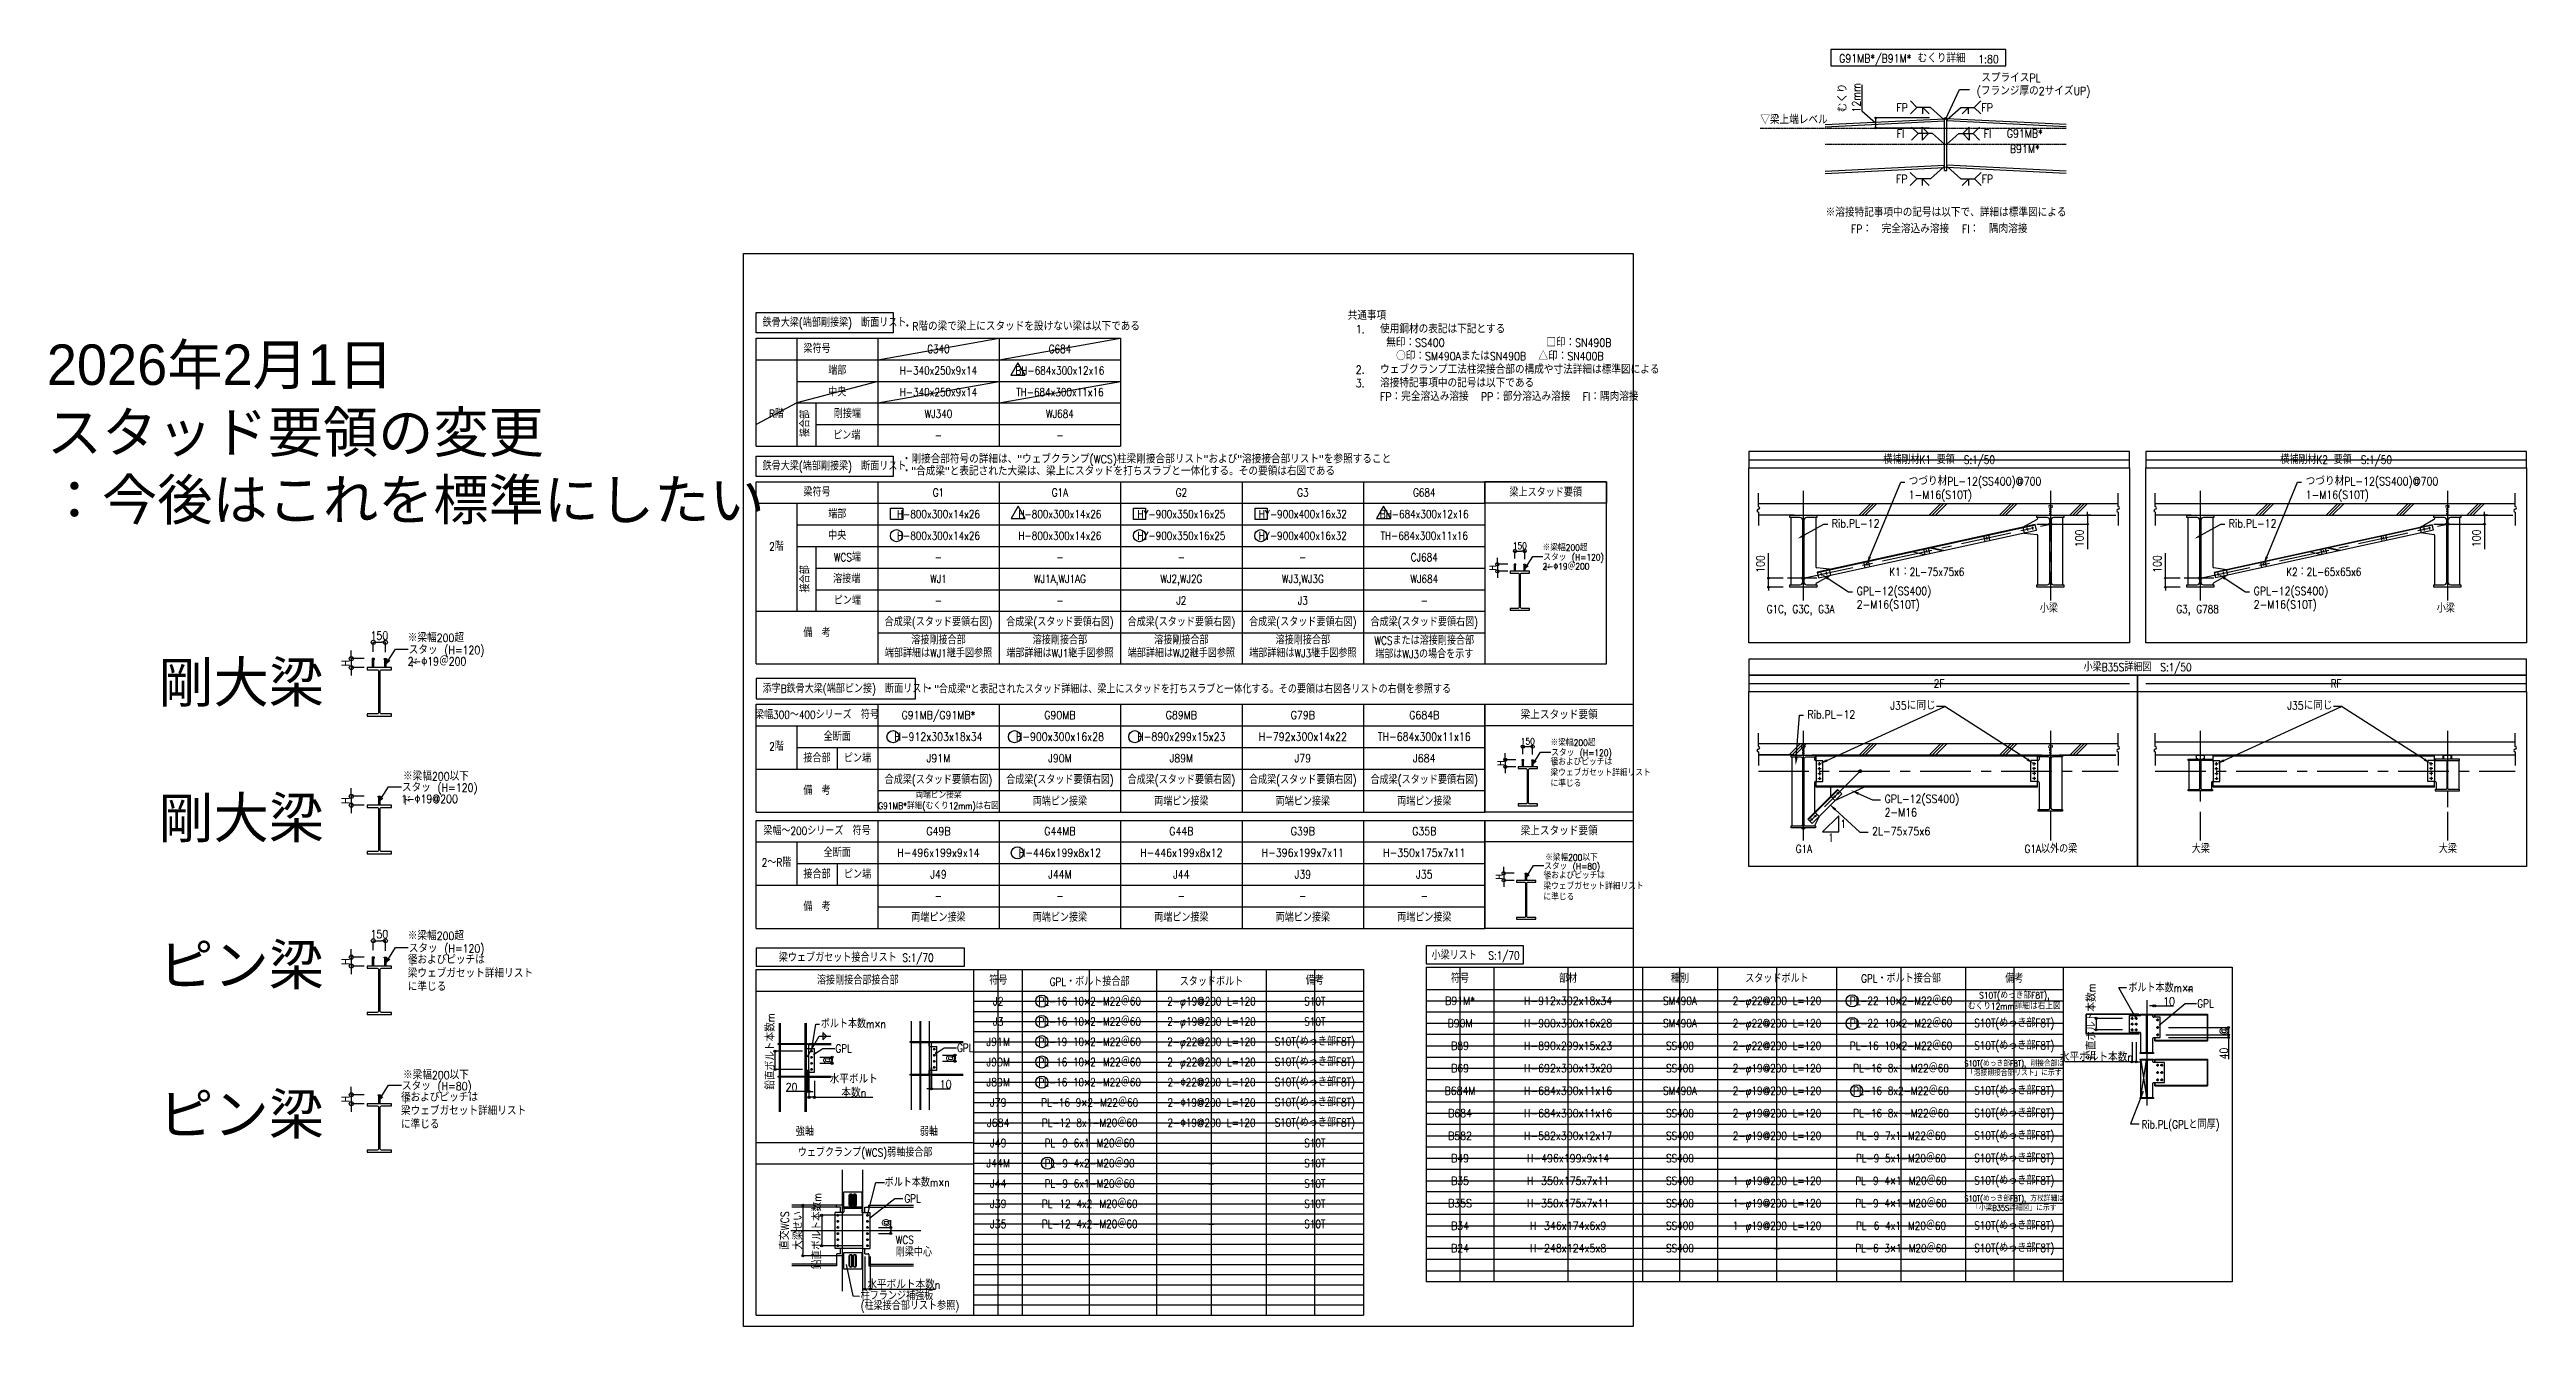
# Model space of a CAD drawing. Extents: x -668440 to 1010955, y -1678500 to 210463.
# Drawn here: x -317364 to -11448, y -680102 to -522425 of the extents above; entities that cross this region are included whole.
import ezdxf
from ezdxf import colors
from ezdxf.entities.mleader import LeaderData, LeaderLine
from ezdxf.enums import TextEntityAlignment as Align
from ezdxf.math import Vec2, Vec3

# ---------------------------------------------------------------- set-up
doc = ezdxf.new("R2010")
doc.units = 0
doc.header["$MEASUREMENT"] = 0
for name, pattern in [('CENTER', [2, 1.25, -0.25, 0.25, -0.25]), ('DASHED', [0.75, 0.5, -0.25]), ('DASHED2', [0.375, 0.25, -0.125]), ('DOT', [1.6, 0.4, -0.8, 0.4])]:
    doc.linetypes.add(name, pattern=pattern)
doc.layers.get('0').update_dxf_attribs({"color": 3, "linetype": 'CONTINUOUS'})
doc.layers.get('Defpoints').update_dxf_attribs({"color": 251, "linetype": 'CONTINUOUS'})
doc.layers.add('00_ADDL', color=253, linetype='CONTINUOUS', plot=False)
for name, color, linetype in [('2026年2月11日BCJ適合性判定の変更', 4, 'CONTINUOUS'), ('2026年2月17日JE事前申請修正', 4, 'CONTINUOUS'), ('2026年2月5日事前申請後の修正', 4, 'CONTINUOUS'), ('RC床', 7, 'CONTINUOUS'), ('Sプレート', 1, 'CONTINUOUS'), ('Sプレート文字', 1, 'CONTINUOUS'), ('Sボルト', 2, 'CONTINUOUS'), ('S二次部材', 6, 'CONTINUOUS'), ('S二次部材文字', 6, 'CONTINUOUS'), ('S大梁', 4, 'CONTINUOUS'), ('S大梁文字', 4, 'CONTINUOUS'), ('s小梁', 7, 'CONTINUOUS'), ('s小梁文字', 7, 'CONTINUOUS'), ('S柱', 4, 'CONTINUOUS'), ('寸法', 3, 'CONTINUOUS'), ('注記', 3, 'CONTINUOUS'), ('罫線', 7, 'CONTINUOUS'), ('通り芯', 3, 'CENTER')]:
    doc.layers.add(name, color=color, linetype=linetype)
doc.styles.add('DRACAD', font='txt', dxfattribs={"width": 0.85, "bigfont": 'extfont2'})
doc.styles.get("Standard").update_dxf_attribs({"font": 'Osaka.ttc'})
doc.dimstyles.new('DIMSTYLE003', dxfattribs={"dimtxt": 70, "dimasz": 50, "dimexe": 0.18, "dimexo": 0.0625, "dimgap": 2, "dimtad": 1, "dimdec": 0, "dimzin": 0, "dimdsep": 46, "dimtxsty": 'DRACAD', "dimblk": 'ORIGIN', "dimcen": 0.09, "dimadec": 0, "dimazin": 0, "dimtfac": 1, "dimtdec": 4, "dimtix": 1, "dimtmove": 0, "dimatfit": 3, "dimldrblk": 'ORIGIN', "dimfxl": 1, "dimtolj": 1, "dimtzin": 0, "dimarcsym": 0})
doc.dimstyles.new('MYDIM', dxfattribs={"dimtxt": 120, "dimasz": 20, "dimexe": 1.25, "dimexo": 50, "dimgap": 50, "dimtad": 1, "dimdec": 4, "dimdsep": 46, "dimtxsty": 'DRACAD', "dimblk": 'ORIGIN', "dimcen": 2.5, "dimadec": 0, "dimazin": 0, "dimtfac": 1, "dimtdec": 4, "dimtmove": 0, "dimatfit": 3, "dimfxl": 1, "dimtolj": 1, "dimtzin": 0, "dimarcsym": 0})

msp = doc.modelspace()

# ---------------------------------------------------------------- texts
at = {"style": 'DRACAD'}
for s, width, p in [('B91M*', 0.85, (-143159.44042, -639888.03647, 333.33333)), ('B90M', 0.85, (-143159.44042, -642665.81425, 333.33333)), ('H-912x302x18x34', 0.85, (-129810.83045, -639888.03647, 333.33333)), ('H-900x300x16x28', 0.85, (-129810.83045, -642665.81425, 333.33333)), ('B89', 0.85, (-143159.44042, -645443.59203, 333.33333)), ('H-890x299x15x23', 0.85, (-129810.83045, -645443.59203, 333.33333)), ('B69', 0.85, (-143159.44042, -648221.36981, 333.33333)), ('H-692x300x13x20', 0.85, (-129810.83045, -648221.36981, 333.33333)), ('B684M', 0.85, (-143159.44042, -650999.14758, 333.33333)), ('H-684x300x11x16', 0.85, (-129810.83045, -650999.14758, 333.33333)), ('B684', 0.85, (-143159.44042, -653776.92536, 333.33333)), ('H-684x300x11x16', 0.85, (-129810.83045, -653776.92536, 333.33333)), ('B582', 0.85, (-143159.44042, -656554.70314, 333.33333)), ('H-582x300x12x17', 0.85, (-129810.83045, -656554.70314, 333.33333)), ('SS400', 0.8, (-115998.563, -656554.70314, 333.33333)), ('PL-9 7x1-M22＠60', 0.8, (-88694.8879, -656554.70314, 54316.26)), ('B49', 0.85, (-143159.44042, -659332.48092, 333.33333)), ('H-496x199x9x14', 0.85, (-129810.83045, -659332.48092, 333.33333)), ('SS400', 0.8, (-115998.563, -659332.48092, 333.33333)), ('-', 0.8, (-104013.26399, -659332.48092, 333.33333)), ('PL-9 5x1-M20＠60', 0.8, (-88694.8879, -659332.48092, 54316.26)), ('B24', 0.85, (-143159.44042, -670443.59203, 333.33333)), ('H-248x124x5x8', 0.85, (-129810.83045, -670443.59203, 333.33333))]:
    msp.add_text(s, height=1000, dxfattribs=dict(at, width=width)).set_placement(p, align=Align.MIDDLE_CENTER)
at = {"style": 'DRACAD', "width": 0.8}
for p in [(-74703.92532, -656554.70314, 333.33333), (-74703.92532, -659332.48092, 333.33333)]:
    msp.add_text('S10T(めっき部F8T)', height=1000, dxfattribs=at).set_placement(p, align=Align.MIDDLE)
at = {"char_height": 5000, "attachment_point": 1}
for s, insert in [('2026年2月1日\\Pスタッド要領の変更\\P：今後はこれを標準にしたい', (-317700.20017, -558840.7892)), ('剛大梁', (-303920.12092, -598034.7395)), ('剛大梁', (-303920.12092, -614776.52622)), ('ピン梁', (-303920.12092, -632945.90716)), ('ピン梁', (-303920.12092, -651374.85068))]:
    msp.add_mtext(s, dxfattribs=dict(at, insert=insert))
at = {"layer": '注記', "style": 'DRACAD', "width": 0.8}
msp.add_text('小梁リスト  S:1/70', height=1000, dxfattribs=at).set_placement((-141245.78305, -634783.82173, 333.33333), align=Align.CENTER)
at = {"layer": '注記', "style": 'DRACAD'}
for s, width, p in [('符号', 0.8, (-143159.44042, -637141.07289, 333.33333)), ('部材', 0.8, (-129810.83045, -637141.07289, 333.33333)), ('種別', 0.8, (-115998.563, -637141.07289, 333.33333)), ('スタッドボルト', 0.8, (-104013.26399, -637141.07289, 333.33333)), ('PL-22 10×2-M22＠60', 0.8, (-88694.8879, -639888.03647, 54316.26)), ('GPL・ボルト接合部', 0.8, (-88694.8879, -637141.07289, 333.33333)), ('備考', 0.8, (-74703.92532, -637141.07289, 333.33333)), ('SM490A', 0.8, (-115998.563, -639888.03647, 333.33333)), ('SM490A', 0.8, (-115998.563, -642665.81425, 333.33333)), ('2-φ22@200 L=120', 0.8, (-104013.26399, -639888.03647, 333.33333)), ('2-φ22@200 L=120', 0.8, (-104013.26399, -642665.81425, 333.33333)), ('PL-22 10×2-M22＠60', 0.8, (-88694.8879, -642665.81425, 54316.26)), ('SS400', 0.8, (-115998.563, -645443.59203, 333.33333)), ('2-φ22@200 L=120', 0.8, (-104013.26399, -645443.59203, 333.33333)), ('PL-16 10×2-M22＠60', 0.8, (-88694.8879, -645443.59203, 54316.26)), ('SS400', 0.8, (-115998.563, -648221.36981, 333.33333)), ('2-φ19@200 L=120', 0.8, (-104013.26399, -648221.36981, 333.33333)), ('PL-16 8x1-M22＠60', 0.8, (-88694.8879, -648221.36981, 54316.26)), ('SM490A', 0.8, (-115998.563, -650999.14758, 333.33333)), ('2-φ19@200 L=120', 0.8, (-104013.26399, -650999.14758, 333.33333)), ('PL-16 8x2-M22＠60', 0.8, (-88694.8879, -650999.14758, 54316.26)), ('SS400', 0.8, (-115998.563, -653776.92536, 333.33333)), ('2-φ19@200 L=120', 0.8, (-104013.26399, -653776.92536, 333.33333)), ('PL-16 8x1-M22＠60', 0.8, (-88694.8879, -653776.92536, 54316.26)), ('2-φ19@200 L=120', 0.8, (-104013.26399, -656554.70314, 333.33333)), ('B35', 0.85, (-143159.44042, -662110.2587, 333.33333)), ('H-350x175x7x11', 0.85, (-129810.83045, -662110.2587, 333.33333)), ('SS400', 0.8, (-115998.563, -662110.2587, 333.33333)), ('1-φ19@200 L=120', 0.8, (-104013.26399, -662110.2587, 333.33333)), ('PL-9 4×1-M20＠60', 0.8, (-88694.8879, -662110.2587, 333.33333)), ('B35S', 0.85, (-143159.44042, -664888.03647, 333.33333)), ('H-350x175x7x11', 0.85, (-129810.83045, -664888.03647, 333.33333)), ('SS400', 0.8, (-115998.563, -664888.03647, 333.33333)), ('1-φ19@200 L=120', 0.8, (-104013.26399, -664888.03647, 333.33333)), ('PL-9 4×1-M20＠60', 0.8, (-88694.8879, -664888.03647, 333.33333)), ('B34', 0.85, (-143159.44042, -667665.81425, 333.33333)), ('H-346x174x6x9', 0.85, (-129810.83045, -667665.81425, 333.33333)), ('SS400', 0.8, (-115998.563, -667665.81425, 333.33333)), ('SS400', 0.8, (-115998.563, -670443.59203, 333.33333)), ('1-φ19@200 L=120', 0.8, (-104013.26399, -667665.81425, 333.33333)), ('PL-6 3×1-M20＠60', 0.8, (-88694.8879, -670443.59203, 333.33333)), ('PL-6 4x1-M20＠60', 0.8, (-88694.8879, -667665.81425, 54316.26)), ('-', 0.8, (-104013.26399, -670443.59203, 333.33333))]:
    msp.add_text(s, height=1000, dxfattribs=dict(at, width=width)).set_placement(p, align=Align.MIDDLE_CENTER)
at = {"layer": '注記', "style": 'DRACAD', "width": 0.8}
for s, p in [('ボルト本数m×n', (-60614.57072, -638307.23569, 333.33333)), ('GPL', (-52109.68012, -640227.0377, 666.66667))]:
    msp.add_text(s, height=1000, dxfattribs=at).set_placement(p, align=Align.MIDDLE_LEFT)
for p in [(-74703.92532, -642665.81425, 333.33333), (-74703.92532, -645443.59203, 333.33333), (-74703.92532, -650999.14758, 333.33333), (-74703.92532, -653776.92536, 333.33333), (-74703.92532, -662110.2587, 333.33333), (-74703.92532, -667665.81425, 333.33333), (-74703.92532, -670443.59203, 333.33333)]:
    msp.add_text('S10T(めっき部F8T)', height=1000, dxfattribs=at).set_placement(p, align=Align.MIDDLE)
msp.add_text('Rib.PL(GPLと同厚)', height=1000, dxfattribs=at).set_placement((-49348.11304, -655161.42016, 333.33333), align=Align.MIDDLE_RIGHT)
at = {"layer": '注記', "attachment_point": 5, "style": 'DRACAD'}
for s, insert, char_height in [('S10T(めっき部F8T),\\Pむくり12mm詳細は右上図', (-74703.92532, -639888.03647, 333.33333), 800), ('S10T(めっき部F8T), 剛接合部は\\P「溶接剛接合部リスト」に示す', (-74703.92532, -648221.36981, 333.33333), 700), ('S10T(めっき部F8T), 方杖詳細は\\P「小梁B35S詳細図」に示す', (-74703.92532, -664888.03647, 333.33333), 700)]:
    msp.add_mtext(s, dxfattribs=dict(at, insert=insert, char_height=char_height))

# ---------------------------------------------------------------- blocks, each defined once
blk = doc.blocks.new('_ORIGIN')
at = {"color": 0, "linetype": 'ByBlock', "lineweight": -2}
blk.add_line((0, 0), (-1, 0), dxfattribs=at)
blk.add_circle((0, 0), 0.5, dxfattribs=at)
blk = doc.blocks.new('*D10504')
at = {"color": 0, "lineweight": -2}
for p, q in [((-229341, -415152), (-227815, -415152)), ((-229341, -415902), (-227815, -415902)), ((-227815, -415152), (-227815, -414235)), ((-227815, -415402), (-227815, -415652))]:
    blk.add_line(p, q, dxfattribs=at)
at = {"layer": 'Defpoints', "color": 0}
for p in [(-230341, -415152), (-230341, -415902), (-227815, -415902)]:
    blk.add_point(p, dxfattribs=at)
at = {"color": 0, "linetype": 'ByBlock', "lineweight": -2, "xscale": 250, "yscale": 250, "zscale": 250}
for p, rotation in [((-227815, -415152), 90), ((-227815, -415902), 270)]:
    blk.add_blockref('_ORIGIN', p, dxfattribs=dict(at, rotation=rotation))
at = {"color": 0, "insert": (-228365, -414569), "char_height": 1000, "attachment_point": 5, "rotation": 90, "style": 'DRACAD'}
blk.add_mtext('\\A1;@', dxfattribs=at)
blk = doc.blocks.new('*D10505')
at = {"color": 0, "lineweight": -2}
for p, q in [((-231006, -418735), (-231006, -422780)), ((-230341, -418735), (-230341, -422780)), ((-230591, -422780), (-230756, -422780)), ((-230341, -422780), (-222285, -422780))]:
    blk.add_line(p, q, dxfattribs=at)
at = {"layer": 'Defpoints', "color": 0}
for p in [(-231006, -417735), (-230341, -417735), (-231006, -422780)]:
    blk.add_point(p, dxfattribs=at)
at = {"color": 0, "linetype": 'ByBlock', "lineweight": -2, "xscale": 250, "yscale": 250, "zscale": 250, "rotation": 180}
blk.add_blockref('_ORIGIN', (-231006, -422780), dxfattribs=at)
at = {"color": 0, "linetype": 'ByBlock', "lineweight": -2, "xscale": 250, "yscale": 250, "zscale": 250}
blk.add_blockref('_ORIGIN', (-230341, -422780), dxfattribs=at)
at = {"color": 0, "insert": (-226188, -422230), "char_height": 1000, "attachment_point": 5, "style": 'DRACAD'}
blk.add_mtext('\\A1;水平ボルト本数n', dxfattribs=at)
blk = doc.blocks.new('*D10506')
at = {"color": 0, "lineweight": -2}
for p, q in [((-231317, -413652), (-236339, -413652)), ((-236339, -413902), (-236339, -417152)), ((-231317, -417402), (-236339, -417402))]:
    blk.add_line(p, q, dxfattribs=at)
at = {"layer": 'Defpoints', "color": 0}
for p in [(-230317, -413652), (-236339, -417402), (-230317, -417402)]:
    blk.add_point(p, dxfattribs=at)
at = {"color": 0, "linetype": 'ByBlock', "lineweight": -2, "xscale": 250, "yscale": 250, "zscale": 250}
for p, rotation in [((-236339, -413652), 90), ((-236339, -417402), 270)]:
    blk.add_blockref('_ORIGIN', p, dxfattribs=dict(at, rotation=rotation))
at = {"color": 0, "insert": (-236889, -415598), "char_height": 1000, "attachment_point": 5, "rotation": 90, "style": 'DRACAD'}
blk.add_mtext('\\A1;鉛直ボルト本数m', dxfattribs=at)
blk = doc.blocks.new('*D10507')
at = {"color": 0, "lineweight": -2}
for p, q in [((-233871, -412402), (-238662, -412402)), ((-238662, -412652), (-238662, -418402)), ((-233871, -418652), (-238662, -418652))]:
    blk.add_line(p, q, dxfattribs=at)
at = {"layer": 'Defpoints', "color": 0}
for p in [(-232871, -412402), (-238662, -418652), (-232871, -418652)]:
    blk.add_point(p, dxfattribs=at)
at = {"color": 0, "linetype": 'ByBlock', "lineweight": -2, "xscale": 250, "yscale": 250, "zscale": 250}
for p, rotation in [((-238662, -412402), 90), ((-238662, -418652), 270)]:
    blk.add_blockref('_ORIGIN', p, dxfattribs=dict(at, rotation=rotation))
at = {"color": 0, "insert": (-240046, -415527), "char_height": 1000, "attachment_point": 5, "rotation": 90, "style": 'DRACAD'}
blk.add_mtext('\\A1;直交WCS\\P大梁せい', dxfattribs=at)
blk = doc.blocks.new('*D10508')
at = {"color": 0, "lineweight": -2}
for p, q in [((-238075, -395673), (-238075, -398364)), ((-237909, -395673), (-237909, -398364)), ((-238325, -398364), (-240742, -398364)), ((-237909, -398364), (-238075, -398364)), ((-237659, -398364), (-237409, -398364))]:
    blk.add_line(p, q, dxfattribs=at)
at = {"layer": 'Defpoints', "color": 0}
for p in [(-238075, -394673), (-237909, -394673), (-238075, -398364)]:
    blk.add_point(p, dxfattribs=at)
at = {"color": 0, "linetype": 'ByBlock', "lineweight": -2, "xscale": 250, "yscale": 250, "zscale": 250}
blk.add_blockref('_ORIGIN', (-238075, -398364), dxfattribs=at)
at = {"color": 0, "linetype": 'ByBlock', "lineweight": -2, "xscale": 250, "yscale": 250, "zscale": 250, "rotation": 180}
blk.add_blockref('_ORIGIN', (-237909, -398364), dxfattribs=at)
at = {"color": 0, "insert": (-240054, -397814), "char_height": 1000, "attachment_point": 5, "style": 'DRACAD'}
blk.add_mtext('\\A1;20', dxfattribs=at)
blk = doc.blocks.new('*D10509')
at = {"color": 0, "lineweight": -2}
for p, q in [((-222853, -395423), (-222853, -398020)), ((-222770, -395423), (-222770, -398020)), ((-223103, -398020), (-223353, -398020)), ((-222770, -398020), (-222853, -398020)), ((-222520, -398020), (-220481, -398020))]:
    blk.add_line(p, q, dxfattribs=at)
at = {"layer": 'Defpoints', "color": 0}
for p in [(-222853, -394423), (-222770, -394423), (-222853, -398020)]:
    blk.add_point(p, dxfattribs=at)
at = {"color": 0, "linetype": 'ByBlock', "lineweight": -2, "xscale": 250, "yscale": 250, "zscale": 250}
blk.add_blockref('_ORIGIN', (-222853, -398020), dxfattribs=at)
at = {"color": 0, "linetype": 'ByBlock', "lineweight": -2, "xscale": 250, "yscale": 250, "zscale": 250, "rotation": 180}
blk.add_blockref('_ORIGIN', (-222770, -398020), dxfattribs=at)
at = {"color": 0, "insert": (-221027, -397470), "char_height": 1000, "attachment_point": 5, "style": 'DRACAD'}
blk.add_mtext('\\A1;10', dxfattribs=at)
blk = doc.blocks.new('*D10510')
at = {"color": 0, "lineweight": -2}
for p, q in [((-236575, -394132), (-235049, -394132)), ((-235049, -394382), (-235049, -394632)), ((-236575, -394882), (-235049, -394882))]:
    blk.add_line(p, q, dxfattribs=at)
at = {"layer": 'Defpoints', "color": 0}
for p in [(-237575, -394132), (-237575, -394882), (-235049, -394882)]:
    blk.add_point(p, dxfattribs=at)
at = {"color": 0, "linetype": 'ByBlock', "lineweight": -2, "xscale": 250, "yscale": 250, "zscale": 250}
for p, rotation in [((-235049, -394132), 90), ((-235049, -394882), 270)]:
    blk.add_blockref('_ORIGIN', p, dxfattribs=dict(at, rotation=rotation))
at = {"color": 0, "insert": (-235599, -394507), "char_height": 1000, "attachment_point": 5, "rotation": 90, "style": 'DRACAD'}
blk.add_mtext('\\A1;@', dxfattribs=at)
blk = doc.blocks.new('*D10511')
at = {"color": 0, "lineweight": -2}
for p, q in [((-221437, -393882), (-219869, -393882)), ((-221437, -394632), (-219869, -394632)), ((-219869, -394132), (-219869, -394382))]:
    blk.add_line(p, q, dxfattribs=at)
at = {"layer": 'Defpoints', "color": 0}
for p in [(-222437, -393882), (-222437, -394632), (-219869, -394632)]:
    blk.add_point(p, dxfattribs=at)
at = {"color": 0, "linetype": 'ByBlock', "lineweight": -2, "xscale": 250, "yscale": 250, "zscale": 250}
for p, rotation in [((-219869, -393882), 90), ((-219869, -394632), 270)]:
    blk.add_blockref('_ORIGIN', p, dxfattribs=dict(at, rotation=rotation))
at = {"color": 0, "insert": (-220419, -394257), "char_height": 1000, "attachment_point": 5, "rotation": 90, "style": 'DRACAD'}
blk.add_mtext('\\A1;@', dxfattribs=at)
blk = doc.blocks.new('*D10512')
at = {"color": 0, "lineweight": -2}
for p, q in [((-237909, -396965), (-237909, -399081)), ((-237244, -397031), (-237244, -399081)), ((-237494, -399081), (-237659, -399081)), ((-237244, -399081), (-230001, -399081))]:
    blk.add_line(p, q, dxfattribs=at)
at = {"layer": 'Defpoints', "color": 0}
for p in [(-237909, -395965), (-237244, -396031), (-237909, -399081)]:
    blk.add_point(p, dxfattribs=at)
at = {"color": 0, "linetype": 'ByBlock', "lineweight": -2, "xscale": 250, "yscale": 250, "zscale": 250, "rotation": 180}
blk.add_blockref('_ORIGIN', (-237909, -399081), dxfattribs=at)
at = {"color": 0, "linetype": 'ByBlock', "lineweight": -2, "xscale": 250, "yscale": 250, "zscale": 250}
blk.add_blockref('_ORIGIN', (-237244, -399081), dxfattribs=at)
at = {"color": 0, "insert": (-232374, -397698), "char_height": 1000, "attachment_point": 5, "style": 'DRACAD'}
blk.add_mtext('\\A1;水平ボルト\\P本数n', dxfattribs=at)
blk = doc.blocks.new('*D10513')
at = {"color": 0, "lineweight": -2}
for p, q in [((-238717, -393382), (-242106, -393382)), ((-242106, -393632), (-242106, -395382)), ((-238717, -395632), (-242106, -395632))]:
    blk.add_line(p, q, dxfattribs=at)
at = {"layer": 'Defpoints', "color": 0}
for p in [(-237717, -393382), (-242106, -395632), (-237717, -395632)]:
    blk.add_point(p, dxfattribs=at)
at = {"color": 0, "linetype": 'ByBlock', "lineweight": -2, "xscale": 250, "yscale": 250, "zscale": 250}
for p, rotation in [((-242106, -393382), 90), ((-242106, -395632), 270)]:
    blk.add_blockref('_ORIGIN', p, dxfattribs=dict(at, rotation=rotation))
at = {"color": 0, "insert": (-242656, -393423), "char_height": 1000, "attachment_point": 5, "rotation": 90, "style": 'DRACAD'}
blk.add_mtext('\\A1;鉛直ボルト本数m', dxfattribs=at)
blk = doc.blocks.new('*D10488')
at = {"layer": 'Defpoints', "color": 0}
for p in [(-75, 746), (75, 912), (75, 739)]:
    blk.add_point(p, dxfattribs=at)
at = {"layer": '寸法', "color": 0, "lineweight": -2}
for p, q in [((-75, 796), (-75, 914)), ((-25, 912), (25, 912)), ((75, 789), (75, 914))]:
    blk.add_line(p, q, dxfattribs=at)
at = {"layer": '寸法', "color": 0, "linetype": 'ByBlock', "lineweight": -2, "xscale": 50, "yscale": 50, "zscale": 50, "rotation": 180}
blk.add_blockref('_ORIGIN', (-75, 912), dxfattribs=at)
at = {"layer": '寸法', "color": 0, "linetype": 'ByBlock', "lineweight": -2, "xscale": 50, "yscale": 50, "zscale": 50}
blk.add_blockref('_ORIGIN', (75, 912), dxfattribs=at)
at = {"layer": '寸法', "color": 0, "insert": (0, 994), "char_height": 100, "attachment_point": 5, "style": 'DRACAD'}
blk.add_mtext('\\A1;150', dxfattribs=at)
blk = doc.blocks.new('*D10489')
at = {"layer": 'Defpoints', "color": 0}
for p in [(-137, 710), (-347, 600), (-137, 600)]:
    blk.add_point(p, dxfattribs=at)
at = {"layer": '寸法', "color": 0, "lineweight": -2}
for p, q in [((-187, 710), (-348, 710)), ((-347, 760), (-347, 810)), ((-347, 710), (-347, 600)), ((-187, 600), (-348, 600)), ((-347, 550), (-347, 500))]:
    blk.add_line(p, q, dxfattribs=at)
at = {"layer": '寸法', "color": 0, "linetype": 'ByBlock', "lineweight": -2, "xscale": 50, "yscale": 50, "zscale": 50}
for p, rotation in [((-347, 710), 269.9999999999999), ((-347, 600), 89.99999999999991)]:
    blk.add_blockref('_ORIGIN', p, dxfattribs=dict(at, rotation=rotation))
at = {"layer": '寸法', "color": 0, "insert": (-417, 655), "char_height": 100, "attachment_point": 5, "rotation": 90, "style": 'DRACAD'}
blk.add_mtext('\\A1;H', dxfattribs=at)
blk = doc.blocks.new('*D10491')
at = {"layer": 'Defpoints', "color": 0}
for p in [(-75, 746), (75, 912), (75, 739)]:
    blk.add_point(p, dxfattribs=at)
at = {"layer": '寸法', "color": 0, "lineweight": -2}
for p, q in [((-75, 796), (-75, 914)), ((-25, 912), (25, 912)), ((75, 789), (75, 914))]:
    blk.add_line(p, q, dxfattribs=at)
at = {"layer": '寸法', "color": 0, "linetype": 'ByBlock', "lineweight": -2, "xscale": 50, "yscale": 50, "zscale": 50, "rotation": 180}
blk.add_blockref('_ORIGIN', (-75, 912), dxfattribs=at)
at = {"layer": '寸法', "color": 0, "linetype": 'ByBlock', "lineweight": -2, "xscale": 50, "yscale": 50, "zscale": 50}
blk.add_blockref('_ORIGIN', (75, 912), dxfattribs=at)
at = {"layer": '寸法', "color": 0, "insert": (0, 994), "char_height": 100, "attachment_point": 5, "style": 'DRACAD'}
blk.add_mtext('\\A1;150', dxfattribs=at)
blk = doc.blocks.new('*D10492')
at = {"layer": 'Defpoints', "color": 0}
for p in [(-137, 710), (-347, 600), (-137, 600)]:
    blk.add_point(p, dxfattribs=at)
at = {"layer": '寸法', "color": 0, "lineweight": -2}
for p, q in [((-187, 710), (-348, 710)), ((-347, 760), (-347, 810)), ((-347, 710), (-347, 600)), ((-187, 600), (-348, 600)), ((-347, 550), (-347, 500))]:
    blk.add_line(p, q, dxfattribs=at)
at = {"layer": '寸法', "color": 0, "linetype": 'ByBlock', "lineweight": -2, "xscale": 50, "yscale": 50, "zscale": 50}
for p, rotation in [((-347, 710), 269.9999999999999), ((-347, 600), 89.99999999999991)]:
    blk.add_blockref('_ORIGIN', p, dxfattribs=dict(at, rotation=rotation))
at = {"layer": '寸法', "color": 0, "insert": (-417, 655), "char_height": 100, "attachment_point": 5, "rotation": 90, "style": 'DRACAD'}
blk.add_mtext('\\A1;H', dxfattribs=at)
blk = doc.blocks.new('*D10315')
at = {"layer": 'Defpoints', "color": 0}
for p in [(-137, 710), (-347, 600), (-137, 600)]:
    blk.add_point(p, dxfattribs=at)
at = {"layer": '寸法', "color": 0, "lineweight": -2}
for p, q in [((-187, 710), (-348, 710)), ((-347, 760), (-347, 810)), ((-347, 710), (-347, 600)), ((-187, 600), (-348, 600)), ((-347, 550), (-347, 500))]:
    blk.add_line(p, q, dxfattribs=at)
at = {"layer": '寸法', "color": 0, "linetype": 'ByBlock', "lineweight": -2, "xscale": 50, "yscale": 50, "zscale": 50}
for p, rotation in [((-347, 710), 269.9999999999999), ((-347, 600), 89.99999999999991)]:
    blk.add_blockref('_ORIGIN', p, dxfattribs=dict(at, rotation=rotation))
at = {"layer": '寸法', "color": 0, "insert": (-417, 655), "char_height": 100, "attachment_point": 5, "rotation": 90, "style": 'DRACAD'}
blk.add_mtext('\\A1;H', dxfattribs=at)
blk = doc.blocks.new('*D10459')
at = {"color": 0, "lineweight": -2}
for p, q in [((1926, -2172), (1926, -3789)), ((1926, -3789), (2770, -4534)), ((6094, -4223), (2770, -4223)), ((2770, -4323), (2770, -4745)), ((6094, -4845), (2770, -4845))]:
    blk.add_line(p, q, dxfattribs=at)
at = {"layer": 'Defpoints', "color": 0}
for p in [(7094, -4223), (2770, -4845), (7094, -4845)]:
    blk.add_point(p, dxfattribs=at)
at = {"color": 0, "linetype": 'ByBlock', "lineweight": -2, "xscale": 100, "yscale": 100, "zscale": 100}
for p, rotation in [((2770, -4223), 90), ((2770, -4845), 270)]:
    blk.add_blockref('_ORIGIN', p, dxfattribs=dict(at, rotation=rotation))
at = {"color": 0, "insert": (1159, -2981), "char_height": 500, "attachment_point": 5, "rotation": 90, "style": 'DRACAD'}
blk.add_mtext('\\A1;むくり\\P12mm', dxfattribs=at)
blk = doc.blocks.new('*D10525')
at = {"layer": 'Defpoints', "color": 0}
for p in [(-56669, -643172), (-56669, -644089), (-48258, -644089)]:
    blk.add_point(p, dxfattribs=at)
at = {"layer": '注記', "color": 0, "lineweight": -2}
for p, q in [((-55669, -643172), (-48258, -643172)), ((-55669, -644089), (-48258, -644089)), ((-48258, -643422), (-48258, -643839))]:
    blk.add_line(p, q, dxfattribs=at)
at = {"layer": '注記', "color": 0, "linetype": 'ByBlock', "lineweight": -2, "xscale": 250, "yscale": 250, "zscale": 250}
for p, rotation in [((-48258, -643172), 90), ((-48258, -644089), 270)]:
    blk.add_blockref('_ORIGIN', p, dxfattribs=dict(at, rotation=rotation))
at = {"layer": '注記', "color": 0, "insert": (-48808, -643630), "char_height": 1000, "attachment_point": 5, "rotation": 90, "style": 'DRACAD'}
blk.add_mtext('\\A1;@', dxfattribs=at)
blk = doc.blocks.new('*D10526')
at = {"layer": 'Defpoints', "color": 0}
for p in [(-57502, -640523), (-57502, -641522), (-57336, -641522)]:
    blk.add_point(p, dxfattribs=at)
at = {"layer": '注記', "color": 0, "lineweight": -2}
for p, q in [((-57752, -640523), (-58002, -640523)), ((-57502, -640522), (-57502, -640523)), ((-57336, -640523), (-57502, -640523)), ((-57336, -640522), (-57336, -640523)), ((-57086, -640523), (-55047, -640523))]:
    blk.add_line(p, q, dxfattribs=at)
at = {"layer": '注記', "color": 0, "linetype": 'ByBlock', "lineweight": -2, "xscale": 250, "yscale": 250, "zscale": 250}
blk.add_blockref('_ORIGIN', (-57502, -640523), dxfattribs=at)
at = {"layer": '注記', "color": 0, "linetype": 'ByBlock', "lineweight": -2, "xscale": 250, "yscale": 250, "zscale": 250, "rotation": 180}
blk.add_blockref('_ORIGIN', (-57336, -640523), dxfattribs=at)
at = {"layer": '注記', "color": 0, "insert": (-55592, -639973), "char_height": 1000, "attachment_point": 5, "style": 'DRACAD'}
blk.add_mtext('\\A1;10', dxfattribs=at)
blk = doc.blocks.new('*D10527')
at = {"layer": 'Defpoints', "color": 0}
for p in [(-57002, -644089), (-56669, -644422), (-48258, -644422)]:
    blk.add_point(p, dxfattribs=at)
at = {"layer": '注記', "color": 0, "lineweight": -2}
for p, q in [((-56002, -644089), (-48258, -644089)), ((-55669, -644422), (-48258, -644422)), ((-48258, -643839), (-48258, -643589)), ((-48258, -644089), (-48258, -644422)), ((-48258, -644672), (-48258, -647089))]:
    blk.add_line(p, q, dxfattribs=at)
at = {"layer": '注記', "color": 0, "linetype": 'ByBlock', "lineweight": -2, "xscale": 250, "yscale": 250, "zscale": 250}
for p, rotation in [((-48258, -644089), 270), ((-48258, -644422), 90)]:
    blk.add_blockref('_ORIGIN', p, dxfattribs=dict(at, rotation=rotation))
at = {"layer": '注記', "color": 0, "insert": (-48808, -646401), "char_height": 1000, "attachment_point": 5, "rotation": 90, "style": 'DRACAD'}
blk.add_mtext('\\A1;40', dxfattribs=at)
blk = doc.blocks.new('*D10528')
at = {"layer": 'Defpoints', "color": 0}
for p in [(-60327, -642055), (-64597, -643472), (-60327, -643472)]:
    blk.add_point(p, dxfattribs=at)
at = {"layer": '注記', "color": 0, "lineweight": -2}
for p, q in [((-61327, -642055), (-64597, -642055)), ((-64597, -642305), (-64597, -643222)), ((-61327, -643472), (-64597, -643472))]:
    blk.add_line(p, q, dxfattribs=at)
at = {"layer": '注記', "color": 0, "linetype": 'ByBlock', "lineweight": -2, "xscale": 250, "yscale": 250, "zscale": 250}
for p, rotation in [((-64597, -642055), 90), ((-64597, -643472), 270)]:
    blk.add_blockref('_ORIGIN', p, dxfattribs=dict(at, rotation=rotation))
at = {"layer": '注記', "color": 0, "insert": (-65147, -642464), "char_height": 1000, "attachment_point": 5, "rotation": 90, "style": 'DRACAD'}
blk.add_mtext('\\A1;鉛直ボルト本数m', dxfattribs=at)
blk = doc.blocks.new('*D10529')
at = {"layer": 'Defpoints', "color": 0}
for p in [(-60161, -644005), (-59661, -644005), (-60161, -647422)]:
    blk.add_point(p, dxfattribs=at)
at = {"layer": '注記', "color": 0, "lineweight": -2}
for p, q in [((-60161, -645005), (-60161, -647422)), ((-59661, -645005), (-59661, -647422)), ((-60411, -647422), (-68467, -647422)), ((-59661, -647422), (-60161, -647422)), ((-59411, -647422), (-59161, -647422))]:
    blk.add_line(p, q, dxfattribs=at)
at = {"layer": '注記', "color": 0, "linetype": 'ByBlock', "lineweight": -2, "xscale": 250, "yscale": 250, "zscale": 250}
blk.add_blockref('_ORIGIN', (-60161, -647422), dxfattribs=at)
at = {"layer": '注記', "color": 0, "linetype": 'ByBlock', "lineweight": -2, "xscale": 250, "yscale": 250, "zscale": 250, "rotation": 180}
blk.add_blockref('_ORIGIN', (-59661, -647422), dxfattribs=at)
at = {"layer": '注記', "color": 0, "insert": (-64564, -646872), "char_height": 1000, "attachment_point": 5, "style": 'DRACAD'}
blk.add_mtext('\\A1;水平ボルト本数n', dxfattribs=at)
blk = doc.blocks.new('*D10541')
at = {"layer": 'Defpoints', "color": 0}
for p in [(-137, 710), (-347, 600), (-137, 600)]:
    blk.add_point(p, dxfattribs=at)
at = {"layer": '寸法', "color": 0, "lineweight": -2}
for p, q in [((-187, 710), (-348, 710)), ((-347, 760), (-347, 810)), ((-347, 710), (-347, 600)), ((-187, 600), (-348, 600)), ((-347, 550), (-347, 500))]:
    blk.add_line(p, q, dxfattribs=at)
at = {"layer": '寸法', "color": 0, "linetype": 'ByBlock', "lineweight": -2, "xscale": 50, "yscale": 50, "zscale": 50}
for p, rotation in [((-347, 710), 269.9999999999999), ((-347, 600), 89.99999999999991)]:
    blk.add_blockref('_ORIGIN', p, dxfattribs=dict(at, rotation=rotation))
at = {"layer": '寸法', "color": 0, "lineweight": 9, "insert": (-417, 655), "char_height": 100, "attachment_point": 5, "rotation": 90, "style": 'DRACAD'}
blk.add_mtext('\\A1;H', dxfattribs=at)
blk = doc.blocks.new('*D10560')
at = {"layer": 'Defpoints', "color": 0}
for p in [(54420, -1633253), (54517, -1633142), (54525, -1633253)]:
    blk.add_point(p, dxfattribs=at)
at = {"layer": '寸法', "color": 0, "lineweight": -2}
for p, q in [((54470, -1633253), (54526, -1633253)), ((54525, -1633122), (54525, -1633102)), ((54525, -1633142), (54525, -1633253)), ((54525, -1633273), (54525, -1633563)), ((54567, -1633142), (54526, -1633142))]:
    blk.add_line(p, q, dxfattribs=at)
at = {"layer": '寸法', "color": 0, "linetype": 'ByBlock', "lineweight": -2, "xscale": 20, "yscale": 20, "zscale": 20}
for p, rotation in [((54525, -1633142), 270), ((54525, -1633253), 90)]:
    blk.add_blockref('_ORIGIN', p, dxfattribs=dict(at, rotation=rotation))
at = {"layer": '寸法', "color": 0, "insert": (54425, -1633428), "char_height": 100, "attachment_point": 5, "rotation": 90, "style": 'DRACAD'}
blk.add_mtext('\\A1;100', dxfattribs=at)
blk = doc.blocks.new('*D10561')
at = {"layer": 'Defpoints', "color": 0}
for p in [(50584, -1633920), (50817, -1633920), (50817, -1634031)]:
    blk.add_point(p, dxfattribs=at)
at = {"layer": '寸法', "color": 0, "lineweight": -2}
for p, q in [((50584, -1633900), (50584, -1633610)), ((50767, -1633920), (50582, -1633920)), ((50767, -1634031), (50582, -1634031)), ((50584, -1634031), (50584, -1633920)), ((50584, -1634051), (50584, -1634071))]:
    blk.add_line(p, q, dxfattribs=at)
at = {"layer": '寸法', "color": 0, "linetype": 'ByBlock', "lineweight": -2, "xscale": 20, "yscale": 20, "zscale": 20}
for p, rotation in [((50584, -1633920), 270), ((50584, -1634031), 90)]:
    blk.add_blockref('_ORIGIN', p, dxfattribs=dict(at, rotation=rotation))
at = {"layer": '寸法', "color": 0, "insert": (50484, -1633745), "char_height": 100, "attachment_point": 5, "rotation": 90, "style": 'DRACAD'}
blk.add_mtext('\\A1;100', dxfattribs=at)
blk = doc.blocks.new('*D10562')
at = {"layer": 'Defpoints', "color": 0}
for p in [(59323, -1633253), (59420, -1633142), (59428, -1633253)]:
    blk.add_point(p, dxfattribs=at)
at = {"layer": '寸法', "color": 0, "lineweight": -2}
for p, q in [((59373, -1633253), (59429, -1633253)), ((59428, -1633122), (59428, -1633102)), ((59428, -1633142), (59428, -1633253)), ((59428, -1633273), (59428, -1633563)), ((59470, -1633142), (59429, -1633142))]:
    blk.add_line(p, q, dxfattribs=at)
at = {"layer": '寸法', "color": 0, "linetype": 'ByBlock', "lineweight": -2, "xscale": 20, "yscale": 20, "zscale": 20}
for p, rotation in [((59428, -1633142), 270), ((59428, -1633253), 90)]:
    blk.add_blockref('_ORIGIN', p, dxfattribs=dict(at, rotation=rotation))
at = {"layer": '寸法', "color": 0, "insert": (59328, -1633428), "char_height": 100, "attachment_point": 5, "rotation": 90, "style": 'DRACAD'}
blk.add_mtext('\\A1;100', dxfattribs=at)
blk = doc.blocks.new('*D10563')
at = {"layer": 'Defpoints', "color": 0}
for p in [(55486, -1633920), (55720, -1633920), (55720, -1634031)]:
    blk.add_point(p, dxfattribs=at)
at = {"layer": '寸法', "color": 0, "lineweight": -2}
for p, q in [((55486, -1633900), (55486, -1633610)), ((55670, -1633920), (55485, -1633920)), ((55670, -1634031), (55485, -1634031)), ((55486, -1634031), (55486, -1633920)), ((55486, -1634051), (55486, -1634071))]:
    blk.add_line(p, q, dxfattribs=at)
at = {"layer": '寸法', "color": 0, "linetype": 'ByBlock', "lineweight": -2, "xscale": 20, "yscale": 20, "zscale": 20}
for p, rotation in [((55486, -1633920), 270), ((55486, -1634031), 90)]:
    blk.add_blockref('_ORIGIN', p, dxfattribs=dict(at, rotation=rotation))
at = {"layer": '寸法', "color": 0, "insert": (55386, -1633745), "char_height": 100, "attachment_point": 5, "rotation": 90, "style": 'DRACAD'}
blk.add_mtext('\\A1;100', dxfattribs=at)
blk = doc.blocks.new('剛大梁スタッド梁幅200超')
at = {"layer": 'S二次部材'}
for p, q in [((-87.76795, 709.99598), (-89.5, 708.99598)), ((-89.5, 708.99598), (-89.5, 700.99598)), ((-89.5, 700.99598), (-87.76795, 699.99598)), ((-62.23206, 709.99598), (-87.76795, 709.99598)), ((-87.76795, 699.99598), (-62.23206, 699.99598)), ((-83, 600), (-83, 696.99598)), ((-67, 600), (-67, 696.99598)), ((-60.5, 708.99598), (-62.23206, 709.99598)), ((-62.23206, 699.99598), (-60.5, 700.99598)), ((-60.5, 700.99598), (-60.5, 708.99598)), ((60.5, 708.99598), (62.23205, 709.99598)), ((60.5, 700.99598), (60.5, 708.99598)), ((62.23205, 699.99598), (60.5, 700.99598)), ((62.23205, 709.99598), (87.76794, 709.99598)), ((87.76794, 699.99598), (62.23205, 699.99598)), ((67, 600), (67, 696.99598)), ((83, 600), (83, 696.99598)), ((87.76794, 709.99598), (89.5, 708.99598)), ((89.5, 700.99598), (87.76794, 699.99598)), ((89.5, 708.99598), (89.5, 700.99598))]:
    blk.add_line(p, q, dxfattribs=at)
for centre, start, end in [((-86, 696.99598), 0, 90), ((-64, 696.99598), 90, 180), ((64, 696.99598), 0, 90), ((86, 696.99598), 90, 180)]:
    blk.add_arc(centre, 3, start, end, dxfattribs=at)
at = {"layer": 'S二次部材文字'}
for p, q in [((82.66171, 644.26407), (198.72016, 827.22883)), ((82.66171, 644.26407), (101.2245, 703.54215)), ((82.66171, 644.26407), (128.3766, 686.319)), ((198.72016, 827.22883), (356.63736, 827.20586))]:
    blk.add_line(p, q, dxfattribs=at)
at = {"layer": 'S大梁'}
blk.add_lwpolyline([(-150, 600), (-150, 572), (-27, 572, -0.4142135624), (-9, 554), (-9, 46, -0.4142135624), (-27, 28), (-150, 28), (-150, 0), (150, 0), (150, 28), (27, 28, -0.4142135624), (9, 46), (9, 554, -0.4142135624), (27, 572), (150, 572), (150, 600)], format="xyb", close=True, dxfattribs=at)
at = {"layer": 'S二次部材文字', "char_height": 100, "attachment_point": 1, "style": 'DRACAD'}
for s, insert, width in [('スタッド', (362.63736, 866.20586), 399.240375), ('(H=120)', (802.04361, 866.20586), 514.683375)]:
    blk.add_mtext(s, dxfattribs=dict(at, insert=insert, width=width))
at = {"layer": '注記', "char_height": 100, "attachment_point": 1, "style": 'DRACAD'}
for s, insert in [('※梁幅200超', (350.84396, 1016.05215)), ('2-Φ19＠200', (350.84396, 726.51078))]:
    blk.add_mtext(s, dxfattribs=dict(at, insert=insert))
at = {"layer": '寸法'}
dim = blk.add_linear_dim(base=(75, 912.29962), p1=(-75, 745.98158), p2=(75, 738.85045), dimstyle='MYDIM', override={"dimtxt": 100, "dimasz": 50, "dimexo": 50, "dimgap": 20, "dimtad": 1, "dimjust": 0, "dimtmove": 2}, dxfattribs=at)
dim.commit()
dim.dimension.update_dxf_attribs({"geometry": '*D10488', "text_midpoint": (0, 993.54962)})
dim = blk.add_linear_dim(base=(-347.10551, 600), p1=(-137.10551, 709.99598), p2=(-137.10551, 600), angle=90, text='H', dimstyle='MYDIM', override={"dimtxt": 100, "dimasz": 50, "dimexo": 50, "dimgap": 20, "dimtad": 1, "dimjust": 0, "dimtmove": 2}, dxfattribs=at)
dim.commit()
dim.dimension.update_dxf_attribs({"geometry": '*D10489', "text_midpoint": (-417.10551, 654.99799)})
blk = doc.blocks.new('ピン大梁スタッド梁幅200超')
at = {"layer": 'S二次部材'}
for p, q in [((-87.76795, 709.99598), (-89.5, 708.99598)), ((-89.5, 708.99598), (-89.5, 700.99598)), ((-89.5, 700.99598), (-87.76795, 699.99598)), ((-62.23206, 709.99598), (-87.76795, 709.99598)), ((-87.76795, 699.99598), (-62.23206, 699.99598)), ((-83, 600), (-83, 696.99598)), ((-67, 600), (-67, 696.99598)), ((-60.5, 708.99598), (-62.23206, 709.99598)), ((-62.23206, 699.99598), (-60.5, 700.99598)), ((-60.5, 700.99598), (-60.5, 708.99598)), ((60.5, 708.99598), (62.23205, 709.99598)), ((60.5, 700.99598), (60.5, 708.99598)), ((62.23205, 699.99598), (60.5, 700.99598)), ((62.23205, 709.99598), (87.76794, 709.99598)), ((87.76794, 699.99598), (62.23205, 699.99598)), ((67, 600), (67, 696.99598)), ((83, 600), (83, 696.99598)), ((87.76794, 709.99598), (89.5, 708.99598)), ((89.5, 700.99598), (87.76794, 699.99598)), ((89.5, 708.99598), (89.5, 700.99598))]:
    blk.add_line(p, q, dxfattribs=at)
for centre, start, end in [((-86, 696.99598), 0, 90), ((-64, 696.99598), 90, 180), ((64, 696.99598), 0, 90), ((86, 696.99598), 90, 180)]:
    blk.add_arc(centre, 3, start, end, dxfattribs=at)
at = {"layer": 'S二次部材文字'}
for p, q in [((82.66171, 644.26407), (198.72016, 827.22883)), ((82.66171, 644.26407), (101.2245, 703.54215)), ((82.66171, 644.26407), (128.3766, 686.319)), ((198.72016, 827.22883), (356.63736, 827.20586))]:
    blk.add_line(p, q, dxfattribs=at)
at = {"layer": 'S大梁'}
blk.add_lwpolyline([(-150, 600), (-150, 572), (-27, 572, -0.4142135624), (-9, 554), (-9, 46, -0.4142135624), (-27, 28), (-150, 28), (-150, 0), (150, 0), (150, 28), (27, 28, -0.4142135624), (9, 46), (9, 554, -0.4142135624), (27, 572), (150, 572), (150, 600)], format="xyb", close=True, dxfattribs=at)
at = {"layer": 'S二次部材文字', "char_height": 100, "attachment_point": 1, "style": 'DRACAD'}
for s, insert, width in [('スタッド', (362.63736, 866.20586), 399.240375), ('(H=120)', (802.04361, 866.20586), 514.683375)]:
    blk.add_mtext(s, dxfattribs=dict(at, insert=insert, width=width))
at = {"layer": '注記', "char_height": 100, "attachment_point": 1, "style": 'DRACAD'}
for s, insert in [('※梁幅200超', (350.84396, 1022.66631)), ('径およびピッチは\\P梁ウェブガセット詳細リスト\\Pに準じる', (350.84396, 726.51078))]:
    blk.add_mtext(s, dxfattribs=dict(at, insert=insert))
at = {"layer": '寸法'}
dim = blk.add_linear_dim(base=(75, 912.29962), p1=(-75, 745.98158), p2=(75, 738.85045), dimstyle='MYDIM', override={"dimtxt": 100, "dimasz": 50, "dimexo": 50, "dimgap": 20, "dimtad": 1, "dimjust": 0, "dimtmove": 2}, dxfattribs=at)
dim.commit()
dim.dimension.update_dxf_attribs({"geometry": '*D10491', "text_midpoint": (0, 993.54962)})
dim = blk.add_linear_dim(base=(-347.10551, 600), p1=(-137.10551, 709.99598), p2=(-137.10551, 600), angle=90, text='H', dimstyle='MYDIM', override={"dimtxt": 100, "dimasz": 50, "dimexo": 50, "dimgap": 20, "dimtad": 1, "dimjust": 0, "dimtmove": 2}, dxfattribs=at)
dim.commit()
dim.dimension.update_dxf_attribs({"geometry": '*D10492', "text_midpoint": (-417.10551, 654.99799)})
blk = doc.blocks.new('ピン大梁スタッド梁幅200以下')
at = {"layer": 'S二次部材'}
for p, q in [((-14.5, 708.99598), (-12.76795, 709.99598)), ((-14.5, 700.99598), (-14.5, 708.99598)), ((-12.76795, 699.99598), (-14.5, 700.99598)), ((-12.76795, 709.99598), (12.76795, 709.99598)), ((12.76795, 699.99598), (-12.76795, 699.99598)), ((-8, 600), (-8, 696.99598)), ((8, 600), (8, 696.99598)), ((12.76795, 709.99598), (14.5, 708.99598)), ((14.5, 700.99598), (12.76795, 699.99598)), ((14.5, 708.99598), (14.5, 700.99598))]:
    blk.add_line(p, q, dxfattribs=at)
for centre, start, end in [((-11, 696.99598), 0, 90), ((11, 696.99598), 90, 180)]:
    blk.add_arc(centre, 3, start, end, dxfattribs=at)
at = {"layer": 'S二次部材文字'}
for p, q in [((-1.26674, 644.26407), (114.79171, 827.22883)), ((-1.26674, 644.26407), (17.29606, 703.54215)), ((-1.26674, 644.26407), (44.44815, 686.319)), ((114.79171, 827.22883), (272.70891, 827.20586))]:
    blk.add_line(p, q, dxfattribs=at)
at = {"layer": 'S大梁'}
blk.add_lwpolyline([(-150, 600), (-150, 572), (-27, 572, -0.4142135624), (-9, 554), (-9, 46, -0.4142135624), (-27, 28), (-150, 28), (-150, 0), (150, 0), (150, 28), (27, 28, -0.4142135624), (9, 46), (9, 554, -0.4142135624), (27, 572), (150, 572), (150, 600)], format="xyb", close=True, dxfattribs=at)
at = {"layer": 'S二次部材文字', "char_height": 100, "attachment_point": 1, "style": 'DRACAD'}
for s, insert, width in [('スタッド', (278.70891, 866.20586), 399.240375), ('(H=80)', (718.11516, 866.20586), 514.683375)]:
    blk.add_mtext(s, dxfattribs=dict(at, insert=insert, width=width))
at = {"layer": '注記', "char_height": 100, "attachment_point": 1, "style": 'DRACAD'}
for s, insert in [('※梁幅200以下', (291.81446, 1003.05866)), ('径およびピッチは\\P梁ウェブガセット詳細リスト\\Pに準じる', (266.91551, 726.51078))]:
    blk.add_mtext(s, dxfattribs=dict(at, insert=insert))
at = {"layer": '寸法'}
dim = blk.add_linear_dim(base=(-347.10551, 600), p1=(-137.10551, 709.99598), p2=(-137.10551, 600), angle=90, text='H', dimstyle='MYDIM', override={"dimtxt": 100, "dimasz": 50, "dimexo": 50, "dimgap": 20, "dimtad": 1, "dimjust": 0, "dimtmove": 2}, dxfattribs=at)
dim.commit()
dim.dimension.update_dxf_attribs({"geometry": '*D10315', "text_midpoint": (-417.10551, 654.99799)})
blk = doc.blocks.new('梁リスト')
for p, q in [((-244414.54184, -305337.94763), (-199414.54184, -305337.94763)), ((-239414.54184, -305337.94763), (-239414.54184, -318671.28096)), ((-229414.54184, -305337.94763), (-229414.54184, -318671.28096)), ((-214414.54184, -305337.94763), (-214414.54184, -318671.28096)), ((-199414.54184, -305337.94763), (-199414.54184, -318671.28096)), ((-244414.54184, -308004.6143), (-199414.54184, -308004.6143)), ((-214414.54184, -308004.6143), (-214414.54184, -318671.28096)), ((-239414.54184, -310671.28096), (-199414.54184, -310671.28096)), ((-239414.54184, -313337.94763), (-199414.54184, -313337.94763)), ((-237081.12164, -313337.94763), (-237081.12164, -318671.28096)), ((-237081.12164, -316004.6143), (-199414.54184, -316004.6143)), ((-244414.54184, -318671.28096), (-199414.54184, -318671.28096)), ((-244414.54184, -323064.78105), (-154414.54184, -323064.78105)), ((-229414.54184, -323064.78105), (-229414.54184, -345564.78105)), ((-214414.54184, -323064.78105), (-214414.54184, -345564.78105)), ((-199414.54184, -323064.78105), (-199414.54184, -345564.78105)), ((-199414.54184, -323064.78105), (-199414.54184, -345564.78105)), ((-184414.54184, -323064.78105), (-184414.54184, -345564.78105)), ((-184414.54184, -323064.78105), (-184414.54184, -345564.78105)), ((-169414.54184, -323064.78105, 5783.885), (-169414.54184, -345564.78105, 5783.885)), ((-154414.54184, -323064.78105, 5783.885), (-154414.54184, -342898.11439, 5783.885)), ((-244414.54184, -325731.44772), (-154414.54184, -325731.44772)), ((-239414.54184, -325731.44772), (-239414.54184, -339064.78105)), ((-239414.54184, -328398.11439), (-154414.54184, -328398.11439, 14046.57786)), ((-239414.54184, -331064.78105), (-154414.54184, -331064.78105)), ((-237081.12164, -331064.78105), (-237081.12164, -339064.78105)), ((-237081.12164, -333731.44772), (-154414.54184, -333731.44772)), ((-237081.12164, -336398.11439), (-154414.54184, -336398.11439)), ((-244414.54184, -339064.78105), (-154414.54184, -339064.78105)), ((-229414.54184, -341731.44772), (-184414.54184, -341731.44772)), ((-229414.54184, -341731.44772), (-184414.54184, -341731.44772)), ((-184414.54184, -341731.44772), (-154414.54184, -341731.44772)), ((-244414.54184, -345564.78105), (-199414.54184, -345564.78105)), ((-199414.54184, -345564.78105), (-184414.54184, -345564.78105)), ((-184414.54184, -345564.78105), (-154414.54184, -345564.78105)), ((-244414.54184, -350546.05102, -34703.31), (-154414.54185, -350546.05102, -34703.31)), ((-229414.54184, -350546.05102, -34703.31), (-229414.54184, -363879.38435, -34703.31)), ((-214414.54184, -350546.05102, -34703.31), (-214414.54184, -363879.38435, -34703.31)), ((-199414.54184, -350546.05102, -34703.31), (-199414.54184, -363879.38435, -34703.31)), ((-184414.54184, -350546.05102, -34703.31), (-184414.54184, -363879.38435, -34703.31)), ((-169414.54184, -350546.05102, -34703.31), (-169414.54184, -363879.38435, -34703.31)), ((-154414.54185, -350546.05102, -34703.31), (-154414.54185, -363879.38435, -34703.31)), ((-244414.54184, -353212.71768, -34703.31), (-154414.54185, -353212.71768, -34703.31)), ((-239414.54184, -353212.71768, -34703.31), (-239414.54184, -358546.05101, -34703.31)), ((-239414.54184, -355879.38435, -34703.31), (-154414.54185, -355879.38435, -34703.31)), ((-234414.54184, -355879.38435, -34703.31), (-234414.54184, -358546.05101, -34703.31)), ((-244414.54184, -358546.05101, -34703.31), (-154414.54185, -358546.05101, -34703.31)), ((-244414.54184, -363879.38435, -34703.31), (-184414.54184, -363879.38435, -34703.31)), ((-229414.54184, -361212.71768, -34703.31), (-154414.54185, -361212.71768, -34703.31)), ((-199414.54184, -363879.38435, -34703.31), (-154414.54185, -363879.38435, -34703.31)), ((-244414.54184, -364879.38435, -34703.31), (-154414.54184, -364879.38435, -34703.31)), ((-229414.54184, -364879.38435, -34703.31), (-229414.54184, -378212.71768, -34703.31)), ((-214414.54184, -364879.38435, -34703.31), (-214414.54184, -378212.71768, -34703.31)), ((-199414.54184, -364879.38435, -34703.31), (-199414.54184, -378212.71768, -34703.31)), ((-184414.54184, -364879.38435, -34703.31), (-184414.54184, -378212.71768, -34703.31)), ((-169414.54184, -364879.38435, -34703.31), (-169414.54184, -378212.71768, -34703.31)), ((-154414.54184, -364879.38435, -34703.31), (-154414.54184, -378212.71768, -34703.31)), ((-244414.54184, -367546.05101, -34703.31), (-154414.54184, -367546.05101, -34703.31)), ((-239414.54184, -367546.05101, -34703.31), (-239414.54184, -372879.38435, -34703.31)), ((-244414.54184, -372879.38435, -34703.31), (-154414.54184, -372879.38435, -34703.31)), ((-239414.54184, -370212.71768, -34703.31), (-154414.54184, -370212.71768, -34703.31)), ((-234414.54184, -370212.71768, -34703.31), (-234414.54184, -372879.38435, -34703.31)), ((-229414.54184, -375546.05101, -34703.31), (-154414.54184, -375546.05101, -34703.31)), ((-244414.54184, -378212.71768, -34703.31), (-154414.54184, -378212.71768, -34703.31)), ((-244414.54184, -380665.90639), (-244414.54184, -382889.0545)), ((-218703.16382, -380665.90639), (-244414.54184, -380665.90639)), ((-218703.16382, -382889.0545), (-218703.16382, -380665.90639)), ((-244414.54184, -382889.0545), (-218703.16382, -382889.0545)), ((-244414.54184, -383305.72116), (-169437.03111, -383305.72116)), ((-244414.54184, -425972.38783), (-244414.54184, -383305.72116)), ((-217532.1721, -425972.38783), (-217532.1721, -383305.72116)), ((-217532.1721, -405972.38783), (-217532.1721, -383305.72116)), ((-211532.1721, -425972.38783), (-211532.1721, -383305.72116)), ((-194955.54963, -425972.38783), (-194955.54963, -383305.72116)), ((-181437.03111, -383305.72116), (-181437.03111, -425972.38783)), ((-169437.03111, -383305.72116), (-169437.03111, -425972.38783)), ((-244414.54184, -385972.38783), (-169437.03111, -385972.38783)), ((-217532.1721, -385972.38783), (-169437.03111, -385972.38783)), ((-217532.1721, -388472.38783), (-169437.03111, -388472.38783)), ((-241558.63236, -392423.26718, 40487.195), (-241558.63236, -389923.26718, 40487.195)), ((-241408.63236, -392423.26718, 40487.195), (-241408.63236, -389923.26718, 40487.195)), ((-238375.29902, -392423.26718, 40487.195), (-238375.29902, -389923.26718, 40487.195)), ((-238225.29902, -392423.26718, 40487.195), (-238225.29902, -389923.26718, 40487.195)), ((-237575.29902, -393381.60052, 40487.195), (-237041.04454, -390036.1202, 40487.195)), ((-237041.04454, -390036.1202, 40487.195), (-236602.09563, -390037.4992, 40487.195)), ((-236212.96166, -391093.68902, 40487.195), (-236212.96166, -391992.56801, 40487.195)), ((-236212.96166, -391093.68902, 40487.195), (-235763.52216, -391543.12852, 40487.195)), ((-236212.96166, -391992.56801, 40487.195), (-235763.52216, -391543.12852, 40487.195)), ((-225253.43089, -392173.26718, 40487.195), (-225253.43089, -389673.26718, 40487.195)), ((-223003.43089, -392173.26718, 40487.195), (-223003.43089, -389673.26718, 40487.195)), ((-217532.1721, -390972.38783), (-169437.03111, -390972.38783)), ((-241558.63236, -396456.60052, 40487.195), (-241558.63236, -392556.60052, 40487.195)), ((-241408.63236, -396456.60052, 40487.195), (-241408.63236, -392556.60052, 40487.195)), ((-238375.29902, -396456.60052, 40487.195), (-238375.29902, -392556.60052, 40487.195)), ((-238225.29902, -396456.60052, 40487.195), (-238225.29902, -392556.60052, 40487.195)), ((-238225.29902, -393048.26718, 40487.195), (-237241.96569, -393048.26718, 40487.195)), ((-237908.63236, -392423.26718, 40487.195), (-235158.63236, -392423.26718, 40487.195)), ((-237908.63236, -393048.26718, 40487.195), (-237908.63236, -392423.26718, 40487.195)), ((-237908.63236, -392556.60052, 40487.195), (-235158.63236, -392556.60052, 40487.195)), ((-237716.96569, -393381.60052, 40487.195), (-237433.63236, -393381.60052, 40487.195)), ((-237716.96569, -394131.60052, 40487.195), (-237433.63236, -394131.60052, 40487.195)), ((-237575.29902, -393523.26718, 40487.195), (-237575.29902, -393239.93385, 40487.195)), ((-237575.29902, -394273.26718, 40487.195), (-237575.29902, -393989.93385, 40487.195)), ((-237354.13599, -393796.4445, 40487.195), (-236214.95181, -393053.9008, 40487.195)), ((-237166.96569, -393488.11117, 40487.195), (-237354.13599, -393796.4445, 40487.195)), ((-237241.96569, -395964.93385, 40487.195), (-237241.96569, -393048.26718, 40487.195)), ((-236214.95181, -393053.9008, 40487.195), (-234725.2252, -393058.99503, 40487.195)), ((-225253.43089, -396206.60052, 40487.195), (-225253.43089, -392306.60052, 40487.195)), ((-223086.76422, -392306.60052, 40487.195), (-223086.76422, -392714.93385, 40487.195)), ((-223003.43089, -396206.60052, 40487.195), (-223003.43089, -392306.60052, 40487.195)), ((-223003.43089, -392798.26718, 40487.195), (-222103.43089, -392798.26718, 40487.195)), ((-222770.09755, -392173.26718, 40487.195), (-218853.43089, -392173.26718, 40487.195)), ((-222770.09755, -392717.01718, 40487.195), (-222770.09755, -392173.26718, 40487.195)), ((-222770.09755, -392306.60052, 40487.195), (-218853.43089, -392306.60052, 40487.195)), ((-222770.09755, -396339.93385, 40487.195), (-222770.09755, -392798.26718, 40487.195)), ((-222578.43089, -393131.60052, 40487.195), (-222295.09755, -393131.60052, 40487.195)), ((-222578.43089, -393881.60052, 40487.195), (-222295.09755, -393881.60052, 40487.195)), ((-222578.43089, -394631.60052, 40487.195), (-222295.09755, -394631.60052, 40487.195)), ((-222436.76422, -393273.26718, 40487.195), (-222436.76422, -392989.93385, 40487.195)), ((-222436.76422, -394023.26718, 40487.195), (-222436.76422, -393739.93385, 40487.195)), ((-222436.76422, -394773.26718, 40487.195), (-222436.76422, -394489.93385, 40487.195)), ((-222334.50246, -393721.77315, 40487.195), (-221195.31828, -392979.22946, 40487.195)), ((-222147.33216, -393413.43982, 40487.195), (-222334.50246, -393721.77315, 40487.195)), ((-222103.43089, -395714.93385, 40487.195), (-222103.43089, -392798.26718, 40487.195)), ((-221195.31828, -392979.22946, 40487.195), (-219705.59166, -392984.32369, 40487.195)), ((-217532.1721, -393472.38783), (-169437.03111, -393472.38783)), ((-241558.63236, -400888.40877, 40487.195), (-241558.63236, -396589.93385, 40487.195)), ((-241408.63236, -400888.40877, 40487.195), (-241408.63236, -396589.93385, 40487.195)), ((-238375.29902, -400888.40877, 40487.195), (-238375.29902, -396589.93385, 40487.195)), ((-238225.29902, -395964.93385, 40487.195), (-237241.96569, -395964.93385, 40487.195)), ((-238225.29902, -400888.40877, 40487.195), (-238225.29902, -396589.93385, 40487.195)), ((-237908.63236, -396589.93385, 40487.195), (-237908.63236, -395964.93385, 40487.195)), ((-237908.63236, -396456.60052, 40487.195), (-235158.63236, -396456.60052, 40487.195)), ((-237908.63236, -396589.93385, 40487.195), (-235158.63236, -396589.93385, 40487.195)), ((-237716.96569, -394881.60052, 40487.195), (-237433.63236, -394881.60052, 40487.195)), ((-237716.96569, -395631.60052, 40487.195), (-237433.63236, -395631.60052, 40487.195)), ((-237575.29902, -395023.26718, 40487.195), (-237575.29902, -394739.93385, 40487.195)), ((-237575.29902, -395773.26718, 40487.195), (-237575.29902, -395489.93385, 40487.195)), ((-225253.43089, -400638.40877, 40487.195), (-225253.43089, -396339.93385, 40487.195)), ((-223086.76422, -395798.26718, 40487.195), (-223086.76422, -396206.60052, 40487.195)), ((-223003.43089, -395714.93385, 40487.195), (-222103.43089, -395714.93385, 40487.195)), ((-223003.43089, -400638.40877, 40487.195), (-223003.43089, -396339.93385, 40487.195)), ((-222770.09755, -396206.60052, 40487.195), (-218853.43089, -396206.60052, 40487.195)), ((-222770.09755, -396339.93385, 40487.195), (-218853.43089, -396339.93385, 40487.195)), ((-222578.43089, -395381.60052, 40487.195), (-222295.09755, -395381.60052, 40487.195)), ((-222436.76422, -395523.26718, 40487.195), (-222436.76422, -395239.93385, 40487.195)), ((-217532.1721, -395972.38783), (-169437.03111, -395972.38783)), ((-217532.1721, -398472.38783), (-169437.03111, -398472.38783)), ((-217532.1721, -400972.38783), (-169437.03111, -400972.38783)), ((-217532.1721, -403472.38783), (-169437.03111, -403472.38783)), ((-244414.54184, -404639.0545), (-217532.1721, -404639.0545)), ((-217532.1721, -405972.38783), (-169437.03111, -405972.38783)), ((-244414.54184, -407305.72116), (-217532.1721, -407305.72116)), ((-233758.0342, -423026.98599), (-233758.0342, -408026.98599)), ((-231258.0342, -423026.98599), (-231258.0342, -408026.98599)), ((-230674.70087, -413651.98599), (-229648.83308, -409609.16266)), ((-229648.83308, -409609.16266), (-228567.02703, -409610.54166)), ((-217532.1721, -408472.38783), (-169437.03111, -408472.38783)), ((-234508.0342, -412401.98599), (-240008.0342, -412401.98599)), ((-234474.70087, -412635.31932), (-240008.0342, -412635.31932)), ((-234508.0342, -412568.65266), (-234508.0342, -412401.98599)), ((-234008.0342, -412651.98599), (-234424.70087, -412651.98599)), ((-234094.97595, -412633.59683), (-234094.97595, -412633.59683)), ((-234008.0342, -413318.65266), (-234008.0342, -412651.98599)), ((-233701.7842, -412651.98599), (-233701.7842, -412701.98599)), ((-233616.36753, -412818.65266), (-233616.36753, -410735.31932)), ((-233616.36753, -410735.31932), (-231399.70087, -410735.31932)), ((-231399.70087, -412818.65266), (-233616.36753, -412818.65266)), ((-232928.86753, -411151.98599), (-232915.54645, -411085.01639)), ((-232928.86753, -412401.98599), (-232928.86753, -411151.98599)), ((-232915.54645, -412468.95559), (-232928.86753, -412401.98599)), ((-232915.54645, -411085.01639), (-232877.61122, -411028.2423)), ((-232877.61122, -412525.72968), (-232915.54645, -412468.95559)), ((-232877.61122, -411028.2423), (-232820.83713, -410990.30707)), ((-232820.83713, -412563.66491), (-232877.61122, -412525.72968)), ((-232861.65348, -411107.33959), (-232870.5342, -411151.98599)), ((-232870.5342, -411151.98599), (-232870.5342, -412401.98599)), ((-232870.5342, -412401.98599), (-232861.65348, -412446.63239)), ((-232836.36332, -411069.4902), (-232861.65348, -411107.33959)), ((-232861.65348, -412446.63239), (-232836.36332, -412484.48178)), ((-232798.51393, -411044.20005), (-232836.36332, -411069.4902)), ((-232836.36332, -412484.48178), (-232798.51393, -412509.77194)), ((-232820.83713, -410990.30707), (-232753.86753, -410976.98599)), ((-232753.86753, -412576.98599), (-232820.83713, -412563.66491)), ((-232753.86753, -411035.31932), (-232798.51393, -411044.20005)), ((-232798.51393, -412509.77194), (-232753.86753, -412518.65266)), ((-232753.86753, -410976.98599), (-232686.89793, -410990.30707)), ((-232709.22113, -411044.20005), (-232753.86753, -411035.31932)), ((-232753.86753, -412518.65266), (-232709.22113, -412509.77194)), ((-232686.89793, -412563.66491), (-232753.86753, -412576.98599)), ((-232671.37174, -411069.4902), (-232709.22113, -411044.20005)), ((-232709.22113, -412509.77194), (-232671.37174, -412484.48178)), ((-232686.89793, -410990.30707), (-232630.12385, -411028.2423)), ((-232630.12385, -412525.72968), (-232686.89793, -412563.66491)), ((-232646.08159, -411107.33959), (-232671.37174, -411069.4902)), ((-232671.37174, -412484.48178), (-232646.08159, -412446.63239)), ((-232637.20087, -411151.98599), (-232646.08159, -411107.33959)), ((-232646.08159, -412446.63239), (-232637.20087, -412401.98599)), ((-232637.20087, -412401.98599), (-232637.20087, -411151.98599)), ((-232630.12385, -411028.2423), (-232592.18861, -411085.01639)), ((-232592.18861, -412468.95559), (-232630.12385, -412525.72968)), ((-232592.18861, -411085.01639), (-232578.86753, -411151.98599)), ((-232578.86753, -412401.98599), (-232592.18861, -412468.95559)), ((-232578.86753, -411151.98599), (-232578.86753, -412401.98599)), ((-232441.37713, -412938.3462), (-232441.37713, -412938.3462)), ((-232437.20087, -411151.98599), (-232423.87978, -411085.01639)), ((-232437.20087, -412401.98599), (-232437.20087, -411151.98599)), ((-232423.87978, -412468.95559), (-232437.20087, -412401.98599)), ((-232423.87978, -411085.01639), (-232385.94455, -411028.2423)), ((-232385.94455, -412525.72968), (-232423.87978, -412468.95559)), ((-232385.94455, -411028.2423), (-232329.17047, -410990.30707)), ((-232329.17047, -412563.66491), (-232385.94455, -412525.72968)), ((-232369.98681, -411107.33959), (-232378.86753, -411151.98599)), ((-232378.86753, -411151.98599), (-232378.86753, -412401.98599)), ((-232378.86753, -412401.98599), (-232369.98681, -412446.63239)), ((-232344.69666, -411069.4902), (-232369.98681, -411107.33959)), ((-232369.98681, -412446.63239), (-232344.69666, -412484.48178)), ((-232306.84727, -411044.20005), (-232344.69666, -411069.4902)), ((-232344.69666, -412484.48178), (-232306.84727, -412509.77194)), ((-232329.17047, -410990.30707), (-232262.20087, -410976.98599)), ((-232262.20087, -412576.98599), (-232329.17047, -412563.66491)), ((-232262.20087, -411035.31932), (-232306.84727, -411044.20005)), ((-232306.84727, -412509.77194), (-232262.20087, -412518.65266)), ((-232262.20087, -410976.98599), (-232195.23126, -410990.30707)), ((-232217.55446, -411044.20005), (-232262.20087, -411035.31932)), ((-232262.20087, -412518.65266), (-232217.55446, -412509.77194)), ((-232195.23126, -412563.66491), (-232262.20087, -412576.98599)), ((-232179.70507, -411069.4902), (-232217.55446, -411044.20005)), ((-232217.55446, -412509.77194), (-232179.70507, -412484.48178)), ((-232195.23126, -410990.30707), (-232138.45718, -411028.2423)), ((-232138.45718, -412525.72968), (-232195.23126, -412563.66491)), ((-232154.41492, -411107.33959), (-232179.70507, -411069.4902)), ((-232179.70507, -412484.48178), (-232154.41492, -412446.63239)), ((-232145.5342, -411151.98599), (-232154.41492, -411107.33959)), ((-232154.41492, -412446.63239), (-232145.5342, -412401.98599)), ((-232145.5342, -412401.98599), (-232145.5342, -411151.98599)), ((-232138.45718, -411028.2423), (-232100.52195, -411085.01639)), ((-232100.52195, -412468.95559), (-232138.45718, -412525.72968)), ((-232100.52195, -411085.01639), (-232087.20087, -411151.98599)), ((-232087.20087, -412401.98599), (-232100.52195, -412468.95559)), ((-232087.20087, -411151.98599), (-232087.20087, -412401.98599)), ((-231399.70087, -410735.31932), (-231399.70087, -412818.65266)), ((-231314.2842, -412651.98599), (-231314.2842, -412701.98599)), ((-231008.0342, -413318.65266), (-231008.0342, -412651.98599)), ((-231008.0342, -412651.98599), (-230591.36753, -412651.98599)), ((-230921.09245, -412633.59683), (-230921.09245, -412633.59683)), ((-230541.36753, -412635.31932), (-225008.0342, -412635.31932)), ((-230508.0342, -412401.98599), (-225008.0342, -412401.98599)), ((-230508.0342, -412568.65266), (-230508.0342, -412401.98599)), ((-230441.27194, -413999.4951), (-227312.01274, -411587.28069)), ((-227312.01274, -411587.28069), (-226301.58107, -411589.82781)), ((-217532.1721, -410972.38783), (-169437.03111, -410972.38783)), ((-234674.70087, -417735.31932), (-234674.70087, -413318.65266)), ((-233701.7842, -413318.65266), (-234674.70087, -413318.65266)), ((-234199.70087, -413651.98599), (-234483.0342, -413651.98599)), ((-234199.70087, -414401.98599), (-234483.0342, -414401.98599)), ((-234199.70087, -415151.98599), (-234483.0342, -415151.98599)), ((-234199.70087, -415901.98599), (-234483.0342, -415901.98599)), ((-234341.36753, -413793.65266), (-234341.36753, -413510.31932)), ((-234341.36753, -414543.65266), (-234341.36753, -414260.31932)), ((-234341.36753, -415293.65266), (-234341.36753, -415010.31932)), ((-234341.36753, -416043.65266), (-234341.36753, -415760.31932)), ((-231314.2842, -413318.65266), (-230341.36753, -413318.65266)), ((-230816.36753, -413651.98599), (-230533.0342, -413651.98599)), ((-230816.36753, -414401.98599), (-230533.0342, -414401.98599)), ((-230816.36753, -415151.98599), (-230533.0342, -415151.98599)), ((-230816.36753, -415901.98599), (-230533.0342, -415901.98599)), ((-230674.70087, -413793.65266), (-230674.70087, -413510.31932)), ((-230674.70087, -414543.65266), (-230674.70087, -414260.31932)), ((-230674.70087, -415293.65266), (-230674.70087, -415010.31932)), ((-230674.70087, -416043.65266), (-230674.70087, -415760.31932)), ((-230341.36753, -417735.31932), (-230341.36753, -413318.65266)), ((-217532.1721, -413472.38783), (-169437.03111, -413472.38783)), ((-217532.1721, -415972.38783), (-169437.03111, -415972.38783)), ((-233758.0342, -417735.31932), (-234674.70087, -417735.31932)), ((-234508.0342, -418485.31932), (-234508.0342, -419901.98599)), ((-234199.70087, -416651.98599), (-234483.0342, -416651.98599)), ((-234199.70087, -417401.98599), (-234483.0342, -417401.98599)), ((-234008.0342, -418401.98599), (-234424.70087, -418401.98599)), ((-234341.36753, -416793.65266), (-234341.36753, -416510.31932)), ((-234341.36753, -417543.65266), (-234341.36753, -417260.31932)), ((-234094.97595, -418670.37516), (-234094.97595, -418670.37516)), ((-234008.0342, -418401.98599), (-234008.0342, -417735.31932)), ((-233616.36753, -420318.65266), (-233616.36753, -418235.31932)), ((-233616.36753, -418235.31932), (-231399.70087, -418235.31932)), ((-232928.86753, -418651.98599), (-232915.54645, -418585.01639)), ((-232928.86753, -419901.98599), (-232928.86753, -418651.98599)), ((-232915.54645, -418585.01639), (-232877.61122, -418528.2423)), ((-232877.61122, -418528.2423), (-232820.83713, -418490.30707)), ((-232870.5342, -418651.98599), (-232861.65348, -418607.33959)), ((-232870.5342, -419901.98599), (-232870.5342, -418651.98599)), ((-232861.65348, -418607.33959), (-232836.36332, -418569.4902)), ((-232836.36332, -418569.4902), (-232798.51393, -418544.20005)), ((-232820.83713, -418490.30707), (-232753.86753, -418476.98599)), ((-232798.51393, -418544.20005), (-232753.86753, -418535.31932)), ((-232753.86753, -418476.98599), (-232686.89793, -418490.30707)), ((-232753.86753, -418535.31932), (-232709.22113, -418544.20005)), ((-232709.22113, -418544.20005), (-232671.37174, -418569.4902)), ((-232686.89793, -418490.30707), (-232630.12385, -418528.2423)), ((-232671.37174, -418569.4902), (-232646.08159, -418607.33959)), ((-232646.08159, -418607.33959), (-232637.20087, -418651.98599)), ((-232637.20087, -418651.98599), (-232637.20087, -419901.98599)), ((-232630.12385, -418528.2423), (-232592.18861, -418585.01639)), ((-232592.18861, -418585.01639), (-232578.86753, -418651.98599)), ((-232578.86753, -418651.98599), (-232578.86753, -419901.98599)), ((-232441.37713, -418223.95911), (-232441.37713, -418223.95911)), ((-232437.20087, -418651.98599), (-232423.87978, -418585.01639)), ((-232437.20087, -419901.98599), (-232437.20087, -418651.98599)), ((-232423.87978, -418585.01639), (-232385.94455, -418528.2423)), ((-232385.94455, -418528.2423), (-232329.17047, -418490.30707)), ((-232378.86753, -418651.98599), (-232369.98681, -418607.33959)), ((-232378.86753, -419901.98599), (-232378.86753, -418651.98599)), ((-232369.98681, -418607.33959), (-232344.69666, -418569.4902)), ((-232344.69666, -418569.4902), (-232306.84727, -418544.20005)), ((-232329.17047, -418490.30707), (-232262.20087, -418476.98599)), ((-232306.84727, -418544.20005), (-232262.20087, -418535.31932)), ((-232262.20087, -418476.98599), (-232195.23126, -418490.30707)), ((-232262.20087, -418535.31932), (-232217.55446, -418544.20005)), ((-232217.55446, -418544.20005), (-232179.70507, -418569.4902)), ((-232195.23126, -418490.30707), (-232138.45718, -418528.2423)), ((-232179.70507, -418569.4902), (-232154.41492, -418607.33959)), ((-232154.41492, -418607.33959), (-232145.5342, -418651.98599)), ((-232145.5342, -418651.98599), (-232145.5342, -419901.98599)), ((-232138.45718, -418528.2423), (-232100.52195, -418585.01639)), ((-232100.52195, -418585.01639), (-232087.20087, -418651.98599)), ((-232087.20087, -418651.98599), (-232087.20087, -419901.98599)), ((-231399.70087, -418235.31932), (-231399.70087, -420318.65266)), ((-231258.0342, -417735.31932), (-230341.36753, -417735.31932)), ((-231008.0342, -418401.98599), (-231008.0342, -417735.31932)), ((-231008.0342, -418401.98599), (-230591.36753, -418401.98599)), ((-230816.36753, -416651.98599), (-230533.0342, -416651.98599)), ((-230816.36753, -417401.98599), (-230533.0342, -417401.98599)), ((-230674.70087, -416793.65266), (-230674.70087, -416510.31932)), ((-230674.70087, -417543.65266), (-230674.70087, -417260.31932)), ((-230508.0342, -418485.31932), (-230508.0342, -419901.98599)), ((-217532.1721, -418472.38783), (-169437.03111, -418472.38783)), ((-234508.0342, -419668.65266), (-240008.0342, -419668.65266)), ((-234508.0342, -419901.98599), (-240008.0342, -419901.98599)), ((-231399.70087, -420318.65266), (-233616.36753, -420318.65266)), ((-233297.91101, -419740.21772), (-232481.00026, -423612.30417)), ((-232915.54645, -419968.95559), (-232928.86753, -419901.98599)), ((-232877.61122, -420025.72968), (-232915.54645, -419968.95559)), ((-232820.83713, -420063.66491), (-232877.61122, -420025.72968)), ((-232861.65348, -419946.63239), (-232870.5342, -419901.98599)), ((-232836.36332, -419984.48178), (-232861.65348, -419946.63239)), ((-232798.51393, -420009.77194), (-232836.36332, -419984.48178)), ((-232753.86753, -420076.98599), (-232820.83713, -420063.66491)), ((-232753.86753, -420018.65266), (-232798.51393, -420009.77194)), ((-232709.22113, -420009.77194), (-232753.86753, -420018.65266)), ((-232686.89793, -420063.66491), (-232753.86753, -420076.98599)), ((-232671.37174, -419984.48178), (-232709.22113, -420009.77194)), ((-232630.12385, -420025.72968), (-232686.89793, -420063.66491)), ((-232646.08159, -419946.63239), (-232671.37174, -419984.48178)), ((-232637.20087, -419901.98599), (-232646.08159, -419946.63239)), ((-232592.18861, -419968.95559), (-232630.12385, -420025.72968)), ((-232578.86753, -419901.98599), (-232592.18861, -419968.95559)), ((-232423.87978, -419968.95559), (-232437.20087, -419901.98599)), ((-232385.94455, -420025.72968), (-232423.87978, -419968.95559)), ((-232329.17047, -420063.66491), (-232385.94455, -420025.72968)), ((-232369.98681, -419946.63239), (-232378.86753, -419901.98599)), ((-232344.69666, -419984.48178), (-232369.98681, -419946.63239)), ((-232306.84727, -420009.77194), (-232344.69666, -419984.48178)), ((-232262.20087, -420076.98599), (-232329.17047, -420063.66491)), ((-232262.20087, -420018.65266), (-232306.84727, -420009.77194)), ((-232217.55446, -420009.77194), (-232262.20087, -420018.65266)), ((-232195.23126, -420063.66491), (-232262.20087, -420076.98599)), ((-232179.70507, -419984.48178), (-232217.55446, -420009.77194)), ((-232138.45718, -420025.72968), (-232195.23126, -420063.66491)), ((-232154.41492, -419946.63239), (-232179.70507, -419984.48178)), ((-232145.5342, -419901.98599), (-232154.41492, -419946.63239)), ((-232100.52195, -419968.95559), (-232138.45718, -420025.72968)), ((-232087.20087, -419901.98599), (-232100.52195, -419968.95559)), ((-230508.0342, -419668.65266), (-225008.0342, -419668.65266)), ((-230508.0342, -419901.98599), (-225008.0342, -419901.98599)), ((-217532.1721, -420972.38783), (-169437.03111, -420972.38783)), ((-232481.2096, -423612.30351), (-231670.43567, -423614.85062)), ((-217532.1721, -423472.38783), (-169437.03111, -423472.38783)), ((-244414.54184, -425972.38783), (-169437.03111, -425972.38783))]:
    blk.add_line(p, q)
at = {"ltscale": 100}
for p, q in [((-224184.68089, -400638.40877, 40487.195), (-224184.68089, -389673.26718, 40487.195)), ((-224072.18089, -400638.40877, 40487.195), (-224072.18089, -389673.26718, 40487.195)), ((-225253.43089, -392173.26718, 40487.195), (-224184.68089, -392173.26718, 40487.195)), ((-225253.43089, -392306.60052, 40487.195), (-224184.68089, -392306.60052, 40487.195)), ((-224072.18089, -392173.26718, 40487.195), (-223003.43089, -392173.26718, 40487.195)), ((-224072.18089, -392306.60052, 40487.195), (-223003.43089, -392306.60052, 40487.195)), ((-225253.43089, -396206.60052, 40487.195), (-224184.68089, -396206.60052, 40487.195)), ((-225253.43089, -396339.93385, 40487.195), (-224184.68089, -396339.93385, 40487.195)), ((-224072.18089, -396206.60052, 40487.195), (-223003.43089, -396206.60052, 40487.195)), ((-224072.18089, -396339.93385, 40487.195), (-223003.43089, -396339.93385, 40487.195))]:
    blk.add_line(p, q, dxfattribs=at)
at = {"ltscale": 30}
blk.add_line((-237908.63236, -395964.93385, 40487.195), (-237908.63236, -393048.26718, 40487.195), dxfattribs=at)
at = {"ltscale": 0.3}
for p, q in [((-231314.2842, -412651.98599), (-233701.7842, -412651.98599)), ((-233701.7842, -412701.98599), (-231314.2842, -412701.98599))]:
    blk.add_line(p, q, dxfattribs=at)
at = {"ltscale": 0.5}
for p, q in [((-233618.45087, -412701.98599), (-233618.45087, -413235.31932)), ((-231397.61753, -412701.98599), (-231397.61753, -413235.31932)), ((-231258.0342, -417735.31932), (-233758.0342, -417735.31932))]:
    blk.add_line(p, q, dxfattribs=at)
at = {"ltscale": 1800}
blk.add_line((-240162.35919, -415526.98599), (-224094.85821, -415526.98599), dxfattribs=at)
at = {"elevation": 34703.31}
for points in [[(-244414.54184, -304671.28096), (-244414.54184, -302171.28096), (-227493.90692, -302171.28096), (-227493.90692, -304671.28096)], [(-244414.54184, -322398.11439), (-244414.54184, -319898.11439), (-227493.90692, -319898.11439), (-227493.90692, -322398.11439)]]:
    blk.add_lwpolyline(points, close=True, dxfattribs=at)
for points in [[(-244414.54184, -318671.28096), (-244414.54184, -305337.94763)], [(-244414.54184, -345564.78105), (-244414.54184, -323064.78105)]]:
    blk.add_lwpolyline(points, dxfattribs=at)
for points in [[(-154414.54184, -345564.78105), (-139414.54184, -345564.78105), (-139414.54184, -323064.78105), (-154414.54184, -323064.78105)], [(-154414.54184, -323064.78105), (-139414.54184, -323064.78105), (-139414.54184, -325731.44772), (-154414.54184, -325731.44772)], [(-227818.92437, -326344.79844), (-226325.25392, -326344.79844), (-226325.25392, -327724.54487), (-227818.92437, -327724.54487)], [(-211198.10648, -327603.2199), (-212077.01158, -326080.9116), (-212955.91669, -327603.2199)], [(-197818.92437, -326344.79844), (-196325.25392, -326344.79844), (-196325.25392, -327724.54487), (-197818.92437, -327724.54487)], [(-182818.92437, -326344.79844), (-181325.25392, -326344.79844), (-181325.25392, -327724.54487), (-182818.92437, -327724.54487)], [(-166061.60962, -327603.2199), (-166940.51472, -326080.9116), (-167819.41983, -327603.2199)], [(-224745.94526, -349879.38435), (-224745.94526, -347379.38435), (-244414.54184, -347379.38435), (-244414.54184, -349879.38435)], [(-154414.54185, -350546.05102), (-136094.25075, -350546.05102), (-136094.25075, -363879.38435), (-154414.54185, -363879.38435)], [(-154414.54185, -350546.05102), (-136094.25075, -350546.05102), (-136094.25075, -353212.71768), (-154414.54185, -353212.71768)], [(-154414.54184, -364879.38435), (-136094.25075, -364879.38435), (-136094.25075, -378212.71768), (-154414.54184, -378212.71768)], [(-154414.54184, -364879.38435), (-136094.25075, -364879.38435), (-136094.25075, -367546.05101), (-154414.54184, -367546.05101)], [(-238075.29902, -392423.26718), (-238075.29902, -392556.60052), (-241708.63236, -392556.60052), (-241708.63236, -392423.26718)], [(-225403.43089, -392173.26718), (-222853.43089, -392173.26718), (-222853.43089, -392306.60052), (-225403.43089, -392306.60052)], [(-238075.29902, -396456.60052), (-238075.29902, -396589.93385), (-241708.63236, -396589.93385), (-241708.63236, -396456.60052)], [(-225403.43089, -396206.60052), (-222853.43089, -396206.60052), (-222853.43089, -396339.93385), (-225403.43089, -396339.93385)]]:
    blk.add_lwpolyline(points, close=True)
for points in [[(-244414.54184, -363879.38435), (-244414.54184, -350546.05102)], [(-244414.54184, -378212.71768), (-244414.54184, -364879.38435)]]:
    blk.add_lwpolyline(points)
for centre, radius in [((-227091.6195, -329726.66439), 750), ((-197091.6195, -329726.66439), 750), ((-182091.6195, -329726.66439), 750), ((-227528.18649, -354550.76023), 750), ((-212528.18649, -354550.76023), 750), ((-197669.85316, -354550.76024), 750), ((-212170.18692, -368884.09357), 750), ((-209149.97889, -392209.50717), 750), ((-237575.29902, -393381.60052), 100), ((-237575.29902, -394131.60052), 100), ((-222436.76422, -393131.60052), 100), ((-222436.76422, -393881.60052), 100), ((-222436.76422, -394631.60052), 100), ((-209149.97889, -394709.50717), 750), ((-237575.29902, -394881.60052), 100), ((-237575.29902, -395631.60052), 100), ((-222436.76422, -395381.60052), 100), ((-209149.97889, -397209.50717), 750), ((-208458.25398, -407209.50717), 750), ((-234341.36753, -413651.98599), 100), ((-234341.36753, -414401.98599), 100), ((-234341.36753, -415151.98599), 100), ((-234341.36753, -415901.98599), 100), ((-230674.70087, -413651.98599), 100), ((-230674.70087, -414401.98599), 100), ((-230674.70087, -415151.98599), 100), ((-230674.70087, -415901.98599), 100), ((-234341.36753, -416651.98599), 100), ((-234341.36753, -417401.98599), 100), ((-230674.70087, -416651.98599), 100), ((-230674.70087, -417401.98599), 100)]:
    blk.add_circle(centre, radius)
for centre, start, end in [((-223003.43089, -392714.93385), 180, 270), ((-223003.43089, -395798.26718), 90, 180), ((-234424.70087, -412568.65266), 180, 270), ((-230591.36753, -412568.65266), 270, 0), ((-233701.7842, -413235.31932), 270, 0), ((-231314.2842, -413235.31932), 180, 270), ((-234424.70087, -418485.31932), 90, 180), ((-230591.36753, -418485.31932), 0, 90)]:
    blk.add_arc(centre, 83.33333, start, end)
at = {"layer": '00_ADDL'}
blk.add_lwpolyline([(-246000, -294873.71862), (-136094.25075, -294873.71862), (-136094.25075, -427373.71862), (-246000, -427373.71862)], close=True, dxfattribs=at)
at = {"layer": '2026年2月11日BCJ適合性判定の変更'}
blk.add_line((-184414.54184, -339064.78105), (-184414.54184, -339064.78105), dxfattribs=at)
for centre in [(-209149.97889, -387209.50717), (-209149.97889, -389709.50717)]:
    blk.add_circle(centre, 750, dxfattribs=at)
at = {"layer": '2026年2月5日事前申請後の修正'}
blk.add_lwpolyline([(-211216.6802, -309885.37556), (-212095.58531, -308363.06726), (-212974.49041, -309885.37556)], close=True, dxfattribs=at)
at = {"layer": 'Defpoints'}
for p, q in [((-229414.54184, -308004.6143), (-214414.54184, -305337.94763)), ((-214414.54184, -308004.6143), (-199414.54184, -305337.94763)), ((-229414.54184, -310671.28096), (-239414.54184, -313337.94763)), ((-229414.54184, -313337.94763), (-214414.54184, -310671.28096)), ((-214414.54184, -313337.94763), (-199414.54184, -310671.28096)), ((-239414.54184, -313337.94763), (-244414.54184, -316004.6143)), ((-199414.54184, -325731.44772), (-199414.54184, -325731.44772)), ((-184414.54184, -325731.44772), (-184414.54184, -325731.44772)), ((-199414.54184, -328398.11439), (-199414.54184, -328398.11439)), ((-184414.54184, -328398.11439), (-184414.54184, -328398.11439)), ((-199414.54184, -333731.44772), (-199414.54184, -333731.44772)), ((-184414.54184, -333731.44772), (-184414.54184, -333731.44772)), ((-199414.54184, -339064.78105), (-199414.54184, -339064.78105)), ((-199414.54184, -341731.44772), (-199414.54184, -341731.44772)), ((-199414.54184, -341731.44772), (-199414.54184, -341731.44772)), ((-184414.54184, -341731.44772), (-184414.54184, -341731.44772)), ((-214532.1721, -425972.38783), (-214532.1721, -383305.72116)), ((-203243.86086, -425972.38783), (-203243.86086, -383305.72116)), ((-188196.29037, -425972.38783), (-188196.29037, -383305.72116)), ((-175437.03111, -425972.38783), (-175437.03111, -383305.72116)), ((-217532.1721, -387222.38783), (-169437.03111, -387222.38783)), ((-217532.1721, -389722.38783), (-169437.03111, -389722.38783)), ((-217532.1721, -392222.38783), (-169437.03111, -392222.38783)), ((-217532.1721, -394722.38783), (-169437.03111, -394722.38783)), ((-217532.1721, -397222.38783), (-169437.03111, -397222.38783)), ((-217532.1721, -399722.38783), (-169437.03111, -399722.38783)), ((-217532.1721, -402222.38783), (-169437.03111, -402222.38783)), ((-217532.1721, -404722.38783), (-169437.03111, -404722.38783)), ((-217532.1721, -407222.38783), (-169437.03111, -407222.38783)), ((-217532.1721, -409722.38783), (-169437.03111, -409722.38783)), ((-217532.1721, -412222.38783), (-169437.03111, -412222.38783)), ((-217532.1721, -414722.38783), (-169437.03111, -414722.38783)), ((-217532.1721, -417222.38783), (-169437.03111, -417222.38783)), ((-217532.1721, -419722.38783), (-169437.03111, -419722.38783)), ((-217532.1721, -422222.38783), (-169437.03111, -422222.38783)), ((-217532.1721, -424722.38783), (-169437.03111, -424722.38783))]:
    blk.add_line(p, q, dxfattribs=at)
at = {"xscale": 8, "yscale": 8, "zscale": 8}
for name, p in [('剛大梁スタッド梁幅200超', (-150112.94493, -338926.62002)), ('ピン大梁スタッド梁幅200超', (-149128.94493, -363071.62096)), ('ピン大梁スタッド梁幅200以下', (-149328.94493, -377090.65394))]:
    blk.add_blockref(name, p, dxfattribs=at)
at = {"style": 'DRACAD'}
for s, width, p in [('鉄骨大梁(端部剛接梁)\u3000断面リスト', 0.8, (-243632.98952, -303921.36419, 34703.31)), ('・R階の梁で梁上にスタッドを設けない梁は以下である', 0.85, (-226351.6172, -304389.31805, 34703.31)), ('鉄骨大梁(端部剛接梁)\u3000断面リスト', 0.8, (-243632.98952, -321648.19762, 34703.31)), ('・剛接合部符号の詳細は、"ウェブクランプ(WCS)柱梁剛接合部リスト"および"溶接接合部リスト"を参照すること\u3000', 0.85, (-226451.6172, -320780.15183, 34703.31)), ('・"合成梁"と表記された大梁は、梁上にスタッドを打ちスラブと一体化する。その要領は右図である', 0.85, (-226451.6172, -322280.15183, 34703.31)), ('添字B鉄骨大梁(端部ピン接)\u3000断面リスト', 0.8, (-243632.98952, -349129.46758)), ('・"合成梁"と表記されたスタッド詳細は、梁上にスタッドを打ちスラブと一体化する。その要領は右図各リストの右側を参照する', 0.8, (-223541.17953, -349186.11365))]:
    blk.add_text(s, height=1000, dxfattribs=dict(at, width=width)).set_placement(p)
for s, width, p in [('梁符号', 0.8, (-236914.54184, -306637.94763, 34703.31)), ('端部', 0.8, (-234414.54184, -309337.94763, 34703.31)), ('G340', 0.8, (-221914.54184, -306671.28096, -5783.885)), ('中央', 0.8, (-234414.54184, -312004.6143, 34703.31)), ('H-340x250x9x14', 0.8, (-221914.54184, -312004.6143, 34703.31)), ('R階', 0.8, (-241914.54184, -314671.28096, 34703.31)), ('剛接端', 0.8, (-233164.54184, -314671.28096, 34703.31)), ('WJ340', 0.8, (-221914.54184, -314671.28096, 34703.31)), ('ピン端', 0.8, (-233247.83174, -317337.94763, 34703.31)), ('-', 0.8, (-221914.54184, -317337.94763, 34703.31)), ('梁符号', 0.8, (-236914.54184, -324364.78105, 34703.31)), ('G1', 0.8, (-221914.54184, -324398.11439, -5783.885)), ('G1A', 0.8, (-206914.54184, -324398.11439, -5783.885)), ('G2', 0.8, (-191914.54184, -324398.11439, -5783.885)), ('G3', 0.8, (-176914.54184, -324398.11439, -5783.885)), ('G684', 0.8, (-161914.54184, -324398.11439)), ('梁上スタッド要領', 0.8, (-146914.54184, -324398.11439)), ('端部', 0.8, (-234414.54184, -327064.78105, 34703.31)), ('H-800x300x14x26', 0.8, (-221914.54184, -327064.78105)), ('H-800x300x14x26', 0.8, (-206914.54184, -327064.78105)), ('HY-900x350x16x25', 0.8, (-191914.54184, -327064.78105)), ('HY-900x400x16x32', 0.8, (-176914.54184, -327064.78105)), ('BH-684x300x12x16', 0.8, (-161914.54184, -327064.78105, 40487.195)), ('中央', 0.8, (-234414.54184, -329731.44772, 34703.31)), ('H-800x300x14x26', 0.8, (-221914.54184, -329731.44772)), ('H-800x300x14x26', 0.8, (-206914.54184, -329731.44772)), ('HY-900x350x16x25', 0.8, (-191914.54184, -329731.44772)), ('HY-900x400x16x32', 0.8, (-176914.54184, -329731.44772)), ('TH-684x300x11x16', 0.8, (-161914.54184, -329731.44772, 46271.08)), ('2階', 0.8, (-241914.54184, -331064.78105, 34703.31)), ('WCS端', 0.8, (-233164.54184, -332398.11439, 34703.31)), ('-', 0.8, (-221914.54184, -332398.11439, 34703.31)), ('-', 0.8, (-206914.54184, -332398.11439, 34703.31)), ('-', 0.8, (-191914.54184, -332398.11439, 34703.31)), ('-', 0.8, (-176914.54184, -332398.11439, 34703.31)), ('CJ684', 0.8, (-161914.54184, -332398.11439, 40487.195)), ('溶接端', 0.8, (-233247.83174, -335064.78105, 34703.31)), ('WJ1', 0.8, (-221914.54184, -335064.78105, 34703.31)), ('WJ1A,WJ1AG', 0.8, (-206914.54184, -335064.78105, 34703.31)), ('WJ2,WJ2G', 0.8, (-191914.54184, -335064.78105, 34703.31)), ('WJ3,WJ3G', 0.8, (-176914.54184, -335064.78105, 34703.31)), ('WJ684', 0.8, (-161914.54184, -335064.78105, 40487.195)), ('ピン端', 0.8, (-233164.54184, -337731.44772, 34703.31)), ('-', 0.8, (-221914.54184, -337731.44772, 34703.31)), ('-', 0.8, (-206914.54184, -337731.44772, 34703.31)), ('-', 0.8, (-161914.54184, -337731.44772, 34703.31)), ('備\u3000考', 0.8, (-236914.54184, -341731.44772, 34703.31)), ('合成梁(スタッド要領右図)', 0.8, (-221914.54184, -340398.11439, 34703.31)), ('溶接剛接合部', 0.8, (-221914.54184, -342637.35485, -5783.885)), ('合成梁(スタッド要領右図)', 0.8, (-206914.54184, -340398.11439, 34703.31)), ('溶接剛接合部', 0.8, (-206914.54184, -342637.35485, -5783.885)), ('合成梁(スタッド要領右図)', 0.8, (-191914.54184, -340398.11439, 34703.31)), ('溶接剛接合部', 0.8, (-191914.54184, -342637.35485, -5783.885)), ('合成梁(スタッド要領右図)', 0.8, (-176914.54184, -340398.11439, 40487.195)), ('溶接剛接合部', 0.8, (-176914.54184, -342637.35485, -5783.885)), ('合成梁(スタッド要領右図)', 0.8, (-161914.54184, -340398.11439, 34703.31)), ('WCSまたは溶接剛接合部', 0.8, (-161914.54184, -342685.70129)), ('端部詳細はWJ1継手図参照', 0.8, (-221914.54184, -344242.27822, -5783.885)), ('端部詳細はWJ1継手図参照', 0.8, (-206914.54184, -344242.27822, -5783.885)), ('端部詳細はWJ2継手図参照', 0.8, (-191914.54184, -344242.27822, -5783.885)), ('端部詳細はWJ3継手図参照', 0.8, (-176914.54184, -344242.27822, -5783.885)), ('端部はWJ3の場合を示す', 0.8, (-161914.54184, -344359.09477)), ('梁幅300～400シリーズ\u3000符号', 0.8, (-236914.54184, -351846.05101)), ('G91MB/G91MB*', 0.85, (-221914.54184, -351879.38435)), ('G90MB', 0.85, (-206914.54184, -351879.38435)), ('G89MB', 0.85, (-191914.54185, -351879.38435)), ('G79B', 0.85, (-176914.54184, -351879.38435)), ('G684B', 0.85, (-161914.54184, -351879.38435)), ('全断面', 0.8, (-234414.54184, -354546.05101)), ('H-912x303x18x34', 0.85, (-221914.54184, -354546.05101)), ('H-900x300x16x28', 0.85, (-206914.54184, -354546.05101)), ('H-890x299x15x23', 0.85, (-191914.54185, -354546.05102)), ('H-792x300x14x22', 0.85, (-176914.54184, -354546.05102)), ('TH-684x300x11x16', 0.85, (-161914.54184, -354546.05102)), ('2階', 0.8, (-241914.54184, -355751.90075)), ('接合部', 0.8, (-236914.54184, -357212.71768)), ('ピン端', 0.8, (-231914.54184, -357212.71768)), ('備\u3000考', 0.8, (-236914.54184, -361212.71768)), ('合成梁(スタッド要領右図)', 0.8, (-221914.54184, -359879.38435, 34703.31)), ('合成梁(スタッド要領右図)', 0.8, (-206914.54184, -359879.38435, 34703.31)), ('合成梁(スタッド要領右図)', 0.8, (-191914.54184, -359879.38435, 34703.31)), ('合成梁(スタッド要領右図)', 0.8, (-176914.54184, -359879.38435, 34703.31)), ('合成梁(スタッド要領右図)', 0.8, (-161914.54185, -359879.38435, 69406.62)), ('両端ピン接梁', 0.8, (-206914.54185, -362546.05102)), ('両端ピン接梁', 0.8, (-191914.54185, -362546.05102)), ('両端ピン接梁', 0.8, (-176914.54184, -362546.05102)), ('両端ピン接梁', 0.8, (-161914.54184, -362546.05102)), ('梁幅～200シリーズ\u3000符号', 0.8, (-236914.54184, -366179.38435)), ('G49B', 0.85, (-221914.54184, -366212.71768)), ('G44MB', 0.85, (-206914.54184, -366212.71768)), ('G44B', 0.85, (-191914.54184, -366212.71768)), ('G39B', 0.85, (-176914.54184, -366212.71768)), ('G35B', 0.85, (-161914.54184, -366212.71768)), ('2～R階', 0.8, (-241914.54184, -370085.23408)), ('全断面', 0.8, (-234414.54184, -368879.38435)), ('H-496x199x9x14', 0.85, (-221914.54184, -368879.38435)), ('H-396x199x7x11', 0.85, (-176914.54184, -368879.38435)), ('H-350x175x7x11', 0.85, (-161914.54184, -368879.38435)), ('接合部', 0.8, (-236914.54184, -371546.05101)), ('ピン端', 0.8, (-231914.54184, -371546.05101)), ('備\u3000考', 0.8, (-236914.54184, -375546.05101)), ('両端ピン接梁', 0.8, (-221914.54184, -376879.38435)), ('-', 0.8, (-221914.54184, -374212.71768)), ('両端ピン接梁', 0.8, (-206914.54184, -376879.38435)), ('-', 0.8, (-206914.54184, -374212.71768)), ('両端ピン接梁', 0.8, (-191914.54184, -376879.38435)), ('-', 0.8, (-191914.54184, -374212.71768)), ('両端ピン接梁', 0.8, (-176914.54184, -376879.38435)), ('-', 0.8, (-176914.54184, -374212.71768)), ('両端ピン接梁', 0.8, (-161914.54184, -376879.38435)), ('-', 0.8, (-161914.54184, -374212.71768)), ('溶接剛接合部接合部', 0.8, (-231879.84585, -384639.0545)), ('符号', 0.8, (-214532.1721, -384639.0545)), ('GPL・ボルト接合部', 0.8, (-203243.86086, -384805.72116)), ('スタッドボルト', 0.8, (-188196.29037, -384805.72116)), ('備考', 0.8, (-175437.03111, -384639.0545)), ('J91M', 0.85, (-214532.1721, -392222.38783)), ('J90M', 0.85, (-214532.1721, -394722.38783)), ('PL-19 10×2-M22＠60', 0.8, (-203243.86086, -392222.38783, 53982.92667)), ('PL-16 10×2-M22＠60', 0.8, (-203243.86086, -394722.38783, 53982.92667)), ('2-φ22@200 L=120', 0.8, (-188196.29037, -392222.38783, 53982.92667)), ('2-φ22@200 L=120', 0.8, (-188196.29037, -394722.38783, 53982.92667)), ('J89M', 0.85, (-214532.1721, -397222.38783)), ('PL-16 10×2-M22＠60', 0.8, (-203243.86086, -397222.38783, 53982.92667)), ('2-Φ22@200 L=120', 0.8, (-188196.29037, -397222.38783, 53982.92667)), ('J79', 0.85, (-214532.1721, -399722.38783)), ('2-Φ19@200 L=120', 0.8, (-188196.29037, -399722.38783, 53982.92667)), ('強軸', 0.8, (-238420.59983, -403326.35698)), ('弱軸', 0.8, (-223090.65539, -403326.35698)), ('J684', 0.85, (-214532.1721, -402222.38783)), ('PL-12 8x1-M20＠60', 0.8, (-203243.86086, -402222.38783, 53982.92667)), ('2-Φ19@200 L=120', 0.8, (-188196.29037, -402222.38783, 53982.92667)), ('ウェブクランプ(WCS)弱軸接合部', 0.8, (-230973.35697, -405903.04553)), ('J44M', 0.85, (-214532.1721, -407222.38783)), ('J49', 0.85, (-214532.1721, -404722.38783)), ('PL-9 4x2-M20＠90', 0.8, (-203243.86086, -407222.38783, 53982.92667)), ('-', 0.8, (-188196.29037, -404722.38783, 53982.92667)), ('J44', 0.85, (-214532.1721, -409722.38783)), ('-', 0.8, (-188196.29037, -407222.38783, 53982.92667)), ('-', 0.8, (-188196.29037, -409722.38783, 53982.92667)), ('J39', 0.85, (-214532.1721, -412222.38783)), ('-', 0.8, (-188196.29037, -412222.38783, 53982.92667)), ('J35', 0.85, (-214532.1721, -414722.38783)), ('-', 0.8, (-188196.29037, -414722.38783, 53982.92667))]:
    blk.add_text(s, height=1000, dxfattribs=dict(at, width=width)).set_placement(p, align=Align.MIDDLE_CENTER)
at = {"style": 'DRACAD', "width": 0.8}
for p in [(-238359.41372, -315864.69976, 34703.31), (-238359.41372, -335064.78105, 34703.31)]:
    blk.add_text('接合部', height=1000, rotation=90, dxfattribs=at).set_placement(p, align=Align.MIDDLE_CENTER)
at = {"style": 'DRACAD'}
for s, width, p in [('J91M', 0.85, (-221914.54184, -357212.71768)), ('J90M', 0.85, (-206914.54184, -357212.71768)), ('J89M', 0.85, (-191914.54185, -357212.71768)), ('J79', 0.85, (-176914.54184, -357212.71768)), ('J684', 0.85, (-161914.54184, -357212.71768)), ('J49', 0.85, (-221914.54184, -371546.05101)), ('J44M', 0.85, (-206914.54184, -371546.05101)), ('J44', 0.85, (-191914.54184, -371546.05101)), ('J39', 0.85, (-176914.54184, -371546.05101)), ('J35', 0.85, (-161914.54184, -371546.05101)), ('S10T(めっき部F8T)', 0.8, (-175437.03111, -392222.38783)), ('S10T(めっき部F8T)', 0.8, (-175437.03111, -394722.38783)), ('S10T(めっき部F8T)', 0.8, (-175437.03111, -397222.38783)), ('S10T(めっき部F8T)', 0.8, (-175437.03111, -399722.38783)), ('S10T(めっき部F8T)', 0.8, (-175437.03111, -402222.38783))]:
    blk.add_text(s, height=1000, dxfattribs=dict(at, width=width)).set_placement(p, align=Align.MIDDLE)
at = {"style": 'DRACAD', "width": 0.8}
blk.add_text('梁ウェブガセット接合リスト S:1/70', height=1000, dxfattribs=at).set_placement((-232073.94468, -382334.88784), align=Align.CENTER)
for s, p in [('ボルト本数m×n', (-236451.637, -390023.75883)), ('GPL', (-234644.45249, -393045.25467)), ('GPL', (-219624.81896, -392970.58332)), ('ボルト本数m×n', (-228567.02703, -409610.54166)), ('GPL', (-226124.97148, -411576.08745)), ('WCS', (-227190.02617, -416687.05638)), ('剛梁中心', (-227190.02617, -418214.32147)), ('柱フランジ補強板', (-231519.97704, -423601.11026)), ('(柱梁接合部リスト参照)', (-231519.97704, -424823.10171))]:
    blk.add_text(s, height=1000, dxfattribs=at).set_placement(p, align=Align.MIDDLE_LEFT)
at = {"char_height": 1000, "width": 18320.2910908, "attachment_point": 5, "style": 'DRACAD'}
for insert in [(-145254.3963, -351879.38435), (-145254.3963, -366212.71768)]:
    blk.add_mtext('梁上スタッド要領', dxfattribs=dict(at, insert=insert))
at = {"insert": (-221914.54184, -362546.05101, -34703.31), "char_height": 800, "attachment_point": 5, "style": 'DRACAD'}
blk.add_mtext('両端ピン接梁\\PG91MB*詳細(むくり12mm)は右図', dxfattribs=at)
at = {"layer": '2026年2月11日BCJ適合性判定の変更', "style": 'DRACAD'}
for s, width, p in [('J2', 0.8, (-191914.54184, -337731.44772, 34703.31)), ('J3', 0.8, (-176914.54184, -337731.44772, 34703.31)), ('J2', 0.85, (-214532.1721, -387222.38783)), ('PL-16 10×2-M22＠60', 0.8, (-203243.86086, -387222.38783, 53982.92667)), ('2-φ19@200 L=120', 0.8, (-188196.29037, -387222.38783, 53982.92667)), ('J3', 0.85, (-214532.1721, -389722.38783)), ('PL-16 10×2-M22＠60', 0.8, (-203243.86086, -389722.38783, 53982.92667)), ('2-φ19@200 L=120', 0.8, (-188196.29037, -389722.38783, 53982.92667)), ('PL-16 9×2-M22＠60', 0.8, (-203243.86086, -399722.38783, 53982.92667)), ('PL-9 6x1-M20＠60', 0.8, (-203243.86086, -404722.38783, 53982.92667)), ('PL-9 6x1-M20＠60', 0.8, (-203243.86086, -409722.38783, 53982.92667)), ('PL-12 4x2-M20＠60', 0.8, (-203243.86086, -412222.38783, 53982.92667)), ('PL-12 4x2-M20＠60', 0.8, (-203243.86086, -414722.38783, 53982.92667))]:
    blk.add_text(s, height=1000, dxfattribs=dict(at, width=width)).set_placement(p, align=Align.MIDDLE_CENTER)
at = {"layer": '2026年2月11日BCJ適合性判定の変更', "style": 'DRACAD', "width": 0.8}
for p in [(-175437.03111, -387222.38783), (-175437.03111, -389722.38783), (-175437.03111, -404722.38783), (-175437.03111, -407222.38783), (-175437.03111, -409722.38783), (-175437.03111, -412222.38783), (-175437.03111, -414722.38783)]:
    blk.add_text('S10T', height=1000, dxfattribs=at).set_placement(p, align=Align.MIDDLE)
at = {"layer": '2026年2月17日JE事前申請修正', "style": 'DRACAD', "width": 0.85}
for p in [(-206914.54184, -368879.38435), (-191914.54184, -368879.38435)]:
    blk.add_text('H-446x199x8x12', height=1000, dxfattribs=at).set_placement(p, align=Align.MIDDLE_CENTER)
at = {"layer": '2026年2月5日事前申請後の修正', "style": 'DRACAD', "width": 0.8}
for s, p in [('H-340x250x9x14', (-221914.54184, -309337.94763, 34703.31)), ('BH-684x300x12x16', (-206914.54184, -309337.94763, 34703.31)), ('G684', (-206914.54184, -306671.28096, -5783.885)), ('TH-684x300x11x16', (-206914.54184, -312004.6143, 34703.31)), ('WJ684', (-206914.54184, -314671.28096, 34703.31)), ('-', (-206914.54184, -317337.94763, 34703.31))]:
    blk.add_text(s, height=1000, dxfattribs=at).set_placement(p, align=Align.MIDDLE_CENTER)
at = {"layer": '注記', "insert": (-171374.39687, -302058.59807), "char_height": 1000, "attachment_point": 1, "style": 'DRACAD'}
blk.add_mtext('共通事項\\P\\pxi-3,l4t4;1.^I使用鋼材の表記は下記とする\\P^I 無印：SS400   \u3000\u3000\u3000\u3000\u3000\u3000\u3000\u3000 □印：SN490B  \\P     \u3000○印：SM490AまたはSN490B  △印：SN400B\\P2.^Iウェブクランプ工法柱梁接合部の構成や寸法詳細は標準図による\\P3.^I溶接特記事項中の記号は以下である\\P^IFP：完全溶込み溶接  PP：部分溶込み溶接  FI：隅肉溶接\\P\\pi*,l*,t;', dxfattribs=at)
for base, p1, p2, text, override, picture, middle in [((-242106.44982, -395631.60052), (-237716.96569, -393381.60052), (-237716.96569, -395631.60052), '鉛直ボルト本数m', {"dimtxt": 1000, "dimasz": 250, "dimexe": 0, "dimexo": 1000}, '*D10513', (-242106.44982, -393423.26718)), ((-235048.91013, -394881.60052), (-237575.29902, -394131.60052), (-237575.29902, -394881.60052), '@', {"dimtxt": 1000, "dimasz": 250, "dimexe": 0, "dimexo": 1000}, '*D10510', (-235048.91013, -394506.60052)), ((-219868.70866, -394631.60052), (-222436.76422, -393881.60052), (-222436.76422, -394631.60052), '@', {"dimtxt": 1000, "dimasz": 250, "dimexe": 0, "dimexo": 1000}, '*D10511', (-219868.70866, -394256.60052)), ((-238662.35919, -418651.98599), (-232870.5342, -412401.98599), (-232870.5342, -418651.98599), '直交WCS\\P大梁せい', {"dimtxt": 1000, "dimasz": 250, "dimexe": 0, "dimexo": 1000, "dimtxsty": 'DRACAD', "dimtfill": 0, "dimtfillclr": 0}, '*D10507', (-238662.35919, -415526.98599)), ((-236339.0982, -417401.98599), (-230317.47121, -413651.98599), (-230317.47121, -417401.98599), '鉛直ボルト本数m', {"dimtxt": 1000, "dimasz": 250, "dimexe": 0, "dimexo": 1000}, '*D10506', (-236339.0982, -415598.41456)), ((-227814.97864, -415901.98599), (-230341.36753, -415151.98599), (-230341.36753, -415901.98599), '@', {"dimtxt": 1000, "dimasz": 250, "dimexe": 0, "dimexo": 1000}, '*D10504', (-227814.97864, -414568.65266))]:
    dim = blk.add_linear_dim(base=base, p1=p1, p2=p2, angle=270, text=text, dimstyle='MYDIM', override=override)
    dim.commit()
    dim.dimension.update_dxf_attribs({"geometry": picture, "text_midpoint": middle, "dimtype": 160})
for base, p1, p2, text, override, picture, middle in [((-222853.43089, -398019.64981), (-222770.09755, -394423.26718), (-222853.43089, -394423.26718), '10', {"dimtxt": 1000, "dimasz": 250, "dimexe": 0, "dimexo": 1000}, '*D10509', (-221027.042, -398019.64981)), ((-238075.29902, -398363.69743), (-237908.63236, -394673.26718), (-238075.29902, -394673.26718), '20', {"dimtxt": 1000, "dimasz": 250, "dimexe": 0, "dimexo": 1000}, '*D10508', (-240054.46569, -398363.69743)), ((-237908.63236, -399081.23112), (-237244.36285, -396031.30619), (-237908.63236, -395964.93385), '水平ボルト\\P本数n', {"dimtxt": 1000, "dimasz": 250, "dimexe": 0, "dimexo": 1000, "dimtxsty": 'DRACAD', "dimtfill": 0, "dimtfillclr": 0}, '*D10512', (-232374.08508, -399081.23112)), ((-231005.63703, -422780.18802), (-230341.36753, -417735.31932), (-231005.63703, -417735.31932), '水平ボルト本数n', {"dimtxt": 1000, "dimasz": 250, "dimexe": 0, "dimexo": 1000}, '*D10505', (-226188.0342, -422780.18802))]:
    dim = blk.add_linear_dim(base=base, p1=p1, p2=p2, text=text, dimstyle='MYDIM', override=override)
    dim.commit()
    dim.dimension.update_dxf_attribs({"geometry": picture, "text_midpoint": middle, "dimtype": 160})
blk.add_leader([(-238076.9003, -394035.039), (-236638.19511, -391543.12852), (-235193.94697, -391543.12852)], dimstyle='DIMSTYLE003')
blk = doc.blocks.new('むくり要領')
for p, q in [((-351.42615, -4630.35856), (7018.76184, -4270.58512)), ((-351.42615, -4773.67537), (7018.76184, -4410.58624)), ((4924.50584, -3176.22495), (5324.50584, -3576.22495)), ((4924.50584, -3976.22495), (5324.50584, -3576.22495)), ((5680.95327, -3976.22495), (5680.95327, -3576.22495)), ((5680.95327, -3976.22495), (5680.95327, -3576.22495)), ((5680.95327, -3576.22495), (6080.95327, -3976.22495)), ((7018.76184, -7465.85174), (7018.76184, -4223.25065)), ((7018.76184, -4223.25065), (7168.76184, -4223.25065)), ((7168.76184, -7465.85174), (7168.76184, -4223.25065)), ((14538.94983, -4630.35856), (7168.76184, -4270.58512)), ((14538.94983, -4773.67537), (7168.76184, -4410.58624)), ((8506.57042, -3576.22495), (8106.57042, -3976.22495)), ((8506.57042, -3976.22495), (8506.57042, -3576.22495)), ((8506.57042, -3976.22495), (8506.57042, -3576.22495)), ((9263.01784, -3176.22495), (8863.01784, -3576.22495)), ((9263.01784, -3976.22495), (8863.01784, -3576.22495)), ((4993.08178, -4790.81811), (5393.08178, -5190.81811)), ((4993.08178, -5590.81811), (5393.08178, -5190.81811)), ((5639.39118, -4790.81811), (6039.39118, -5190.81811)), ((5639.39118, -5190.81811), (5639.39118, -4790.81811)), ((5639.39118, -5190.81811), (5639.39118, -4790.81811)), ((5639.39118, -5190.81811), (5639.39118, -5590.81811)), ((5639.39118, -5190.81811), (5639.39118, -5590.81811)), ((5639.39118, -5590.81811), (6039.39118, -5190.81811)), ((8548.13251, -4790.81811), (8148.13251, -5190.81811)), ((8548.13251, -5590.81811), (8148.13251, -5190.81811)), ((8548.13251, -5190.81811), (8548.13251, -4790.81811)), ((8548.13251, -5190.81811), (8548.13251, -4790.81811)), ((8548.13251, -5190.81811), (8548.13251, -5590.81811)), ((8548.13251, -5190.81811), (8548.13251, -5590.81811)), ((9194.44191, -4790.81811), (8794.44191, -5190.81811)), ((9194.44191, -5590.81811), (8794.44191, -5190.81811)), ((-351.42615, -7502.78844), (7018.76184, -7143.015)), ((-351.42615, -7646.10525), (7018.76184, -7283.01612)), ((4910.02889, -7584.37065), (5310.02889, -7984.37065)), ((7093.76184, -7283.01612), (7018.76184, -7283.01612)), ((7018.76184, -7465.85174), (7168.76184, -7465.85174)), ((14538.94983, -7502.78844), (7168.76184, -7143.015)), ((14538.94983, -7646.10525), (7168.76184, -7283.01612)), ((9277.49479, -7584.37065), (8877.49479, -7984.37065)), ((4910.02889, -8384.37065), (5310.02889, -7984.37065)), ((5666.47632, -8384.37065), (5666.47632, -7984.37065)), ((5666.47632, -8384.37065), (5666.47632, -7984.37065)), ((5666.47632, -7984.37065), (6066.47632, -8384.37065)), ((8521.04737, -7984.37065), (8121.04737, -8384.37065)), ((8521.04737, -8384.37065), (8521.04737, -7984.37065)), ((8521.04737, -8384.37065), (8521.04737, -7984.37065)), ((9277.49479, -8384.37065), (8877.49479, -7984.37065))]:
    blk.add_line(p, q)
for points in [[(0, -1013.04), (10800.92858, -1013.04), (10800.92858, 0), (0, 0), (0, -1013.04)], [(7093.76184, -4322.37352), (7093.76184, -4322.37352), (7946.73097, -2458.28169), (8565.56318, -2458.28169)], [(6990.4953, -4316.99772), (6990.4953, -4316.99772), (6163.71792, -3576.22495), (5324.50584, -3576.22495)], [(7197.02838, -4316.99772), (7197.02838, -4316.99772), (8023.80577, -3576.22495), (8863.01784, -3576.22495)], [(7018.76184, -5844.5512), (7018.76184, -5844.5512), (6289.12954, -5190.81811), (5393.08178, -5190.81811)], [(7168.76184, -5844.5512), (7168.76184, -5844.5512), (7898.39414, -5190.81811), (8794.44191, -5190.81811)], [(6976.01835, -7243.59789), (6976.01835, -7243.59789), (6149.24097, -7984.37065), (5310.02889, -7984.37065)], [(7211.50533, -7243.59789), (7211.50533, -7243.59789), (8038.28272, -7984.37065), (8877.49479, -7984.37065)]]:
    blk.add_lwpolyline(points)
at = {"layer": '通り芯'}
for p, q in [((-4351.42615, -4844.5512), (14538.94983, -4844.5512)), ((-351.42615, -5844.5512), (14538.94983, -5844.5512))]:
    blk.add_line(p, q, dxfattribs=at)
at = {"style": 'DRACAD', "width": 0.85}
for s, p in [('G91MB*/B91M* むくり詳細', (516.68538, -795.234)), ('1:80', (9099.92953, -847.8)), ('※溶接特記事項中の記号は以下で、詳細は標準図による', (-316.36516, -10314.22028)), ('FP：\u3000完全溶込み溶接', (1242.13968, -11327.26028)), ('FI：\u3000隅肉溶接', (8099.93634, -11327.26028))]:
    blk.add_text(s, height=500, dxfattribs=at).set_placement(p)
for s, p in [('スプライスPL', (11125.35773, -2154.17604)), ('(フランジ厚の2サイズUP)', (12522.93323, -2965.57465)), ('G91MB*', (11982.65473, -5583.799)), ('B91M*', (11982.65473, -6532.21856))]:
    blk.add_text(s, height=500, dxfattribs=at).set_placement(p, align=Align.BOTTOM_CENTER)
blk.add_text('▽梁上端レベル', height=500, dxfattribs=at).set_placement((-4351.42615, -4744.5512), align=Align.BOTTOM_LEFT)
for s, p in [('FP', (4049.83746, -3585.30585)), ('FP', (9304.35289, -3585.30585)), ('FI', (4072.09641, -5190.81811)), ('FI', (9448.76061, -5190.81811)), ('FP', (4035.36051, -7993.45156)), ('FP', (9318.82984, -7993.45156))]:
    blk.add_text(s, height=500, dxfattribs=at).set_placement(p, align=Align.MIDDLE_LEFT)
dim = blk.add_linear_dim(base=(2770.17655, -4844.5512), p1=(7093.76184, -4223.25065), p2=(7093.76184, -4844.5512), angle=90, text='むくり\\P12mm', dimstyle='MYDIM', override={"dimtxt": 500, "dimasz": 100, "dimexe": 0, "dimexo": 1000, "dimgap": 100, "dimtxsty": 'DRACAD', "dimtmove": 1})
dim.commit()
dim.dimension.update_dxf_attribs({"geometry": '*D10459', "text_midpoint": (1925.92839, -3688.86648), "dimtype": 128})
blk = doc.blocks.new('剛大梁スタッド梁幅200以下')
at = {"layer": 'S二次部材'}
for p, q in [((-14.5, 708.99598), (-12.76795, 709.99598)), ((-14.5, 700.99598), (-14.5, 708.99598)), ((-12.76795, 699.99598), (-14.5, 700.99598)), ((-12.76795, 709.99598), (12.76795, 709.99598)), ((12.76795, 699.99598), (-12.76795, 699.99598)), ((-8, 600), (-8, 696.99598)), ((8, 600), (8, 696.99598)), ((12.76795, 709.99598), (14.5, 708.99598)), ((14.5, 700.99598), (12.76795, 699.99598)), ((14.5, 708.99598), (14.5, 700.99598))]:
    blk.add_line(p, q, dxfattribs=at)
for centre, start, end in [((-11, 696.99598), 0, 90), ((11, 696.99598), 90, 180)]:
    blk.add_arc(centre, 3, start, end, dxfattribs=at)
at = {"layer": 'S二次部材文字'}
for p, q in [((-1.26674, 644.26407), (114.79171, 827.22883)), ((-1.26674, 644.26407), (17.29606, 703.54215)), ((-1.26674, 644.26407), (44.44815, 686.319)), ((114.79171, 827.22883), (272.70891, 827.20586))]:
    blk.add_line(p, q, dxfattribs=at)
at = {"layer": 'S大梁'}
blk.add_lwpolyline([(-150, 600), (-150, 572), (-27, 572, -0.4142135624), (-9, 554), (-9, 46, -0.4142135624), (-27, 28), (-150, 28), (-150, 0), (150, 0), (150, 28), (27, 28, -0.4142135624), (9, 46), (9, 554, -0.4142135624), (27, 572), (150, 572), (150, 600)], format="xyb", close=True, dxfattribs=at)
at = {"layer": 'S二次部材文字', "char_height": 100, "attachment_point": 1, "style": 'DRACAD'}
for s, insert, width in [('スタッド', (278.70891, 866.20586), 399.240375), ('(H=120)', (718.11516, 866.20586), 514.683375)]:
    blk.add_mtext(s, dxfattribs=dict(at, insert=insert, width=width))
at = {"layer": '注記', "char_height": 100, "attachment_point": 1, "style": 'DRACAD'}
for s, insert in [('※梁幅200以下', (291.81446, 1005.80758)), ('1-Φ19@200', (266.91551, 726.51078))]:
    blk.add_mtext(s, dxfattribs=dict(at, insert=insert))
at = {"layer": '寸法', "lineweight": 9}
dim = blk.add_linear_dim(base=(-347.10551, 600), p1=(-137.10551, 709.99598), p2=(-137.10551, 600), angle=90, text='H', dimstyle='MYDIM', override={"dimtxt": 100, "dimasz": 50, "dimexo": 50, "dimgap": 20, "dimtad": 1, "dimjust": 0, "dimtmove": 2}, dxfattribs=at)
dim.commit()
dim.dimension.update_dxf_attribs({"geometry": '*D10541', "text_midpoint": (-417.10551, 654.99799)})
blk = doc.blocks.new('横補剛材詳細図')
at = {"linetype": 'DOT'}
for points in [[(54055.97895, -1633046.94349), (54045.47895, -1633046.94349), (54045.47895, -1633021.94349), (54085.47895, -1633021.94349), (54085.47895, -1633046.94349), (54074.97895, -1633046.94349)], [(54074.97895, -1633021.94349), (54055.97895, -1633021.94349)], [(54055.97895, -1633046.94349), (54055.97895, -1633141.94349), (54074.97895, -1633141.94349), (54074.97895, -1633046.94349)], [(58958.82873, -1633046.94349), (58948.32873, -1633046.94349), (58948.32873, -1633021.94349), (58988.32873, -1633021.94349), (58988.32873, -1633046.94349), (58977.82873, -1633046.94349)], [(58977.82873, -1633021.94349), (58958.82873, -1633021.94349)], [(58958.82873, -1633046.94349), (58958.82873, -1633141.94349), (58977.82873, -1633141.94349), (58977.82873, -1633046.94349)], [(51004.6969, -1636009.02814), (50994.1969, -1636009.02814), (50994.1969, -1635984.02814), (51034.1969, -1635984.02814), (51034.1969, -1636009.02814), (51023.6969, -1636009.02814)], [(51023.6969, -1635984.02814), (51004.6969, -1635984.02814)], [(51004.6969, -1636009.02814), (51004.6969, -1636104.02814), (51023.6969, -1636104.02814), (51023.6969, -1636009.02814)], [(54055.97895, -1636009.02814), (54045.47895, -1636009.02814), (54045.47895, -1635984.02814), (54085.47895, -1635984.02814), (54085.47895, -1636009.02814), (54074.97895, -1636009.02814)], [(54074.97895, -1635984.02814), (54055.97895, -1635984.02814)], [(54055.97895, -1636009.02814), (54055.97895, -1636104.02814), (54074.97895, -1636104.02814), (54074.97895, -1636009.02814)]]:
    blk.add_lwpolyline(points, dxfattribs=at)
at = {"layer": 'Defpoints'}
for p, q in [((50339.66919, -1632456.91284), (55042.51897, -1632456.91284)), ((55242.51897, -1632456.91284), (59945.36875, -1632456.91284)), ((50339.66919, -1635219.48282), (55042.51897, -1635219.48282)), ((55242.51897, -1635219.48282), (59945.36875, -1635219.48282))]:
    blk.add_line(p, q, dxfattribs=at)
at = {"layer": 'RC床'}
for p, q in [((50458.64135, -1633036.38793), (50458.64135, -1632869.72127)), ((54903.08579, -1633036.38793), (54903.08579, -1632869.72127)), ((55361.49112, -1633036.38793), (55361.49112, -1632869.72127)), ((59805.93557, -1633036.38793), (59805.93557, -1632869.72127)), ((50458.64135, -1632997.49905), (54903.08579, -1632997.49905)), ((50458.64135, -1633103.0546), (50458.64135, -1633269.72127)), ((50903.08579, -1633140.61016), (50458.64135, -1633140.61016)), ((50903.08579, -1633141.94349), (50458.64135, -1633141.94349)), ((51125.30801, -1633140.61016), (53954.36784, -1633140.61016)), ((51125.30801, -1633141.94349), (53954.36784, -1633141.94349)), ((51846.3245, -1632997.49905), (51701.88006, -1633141.94349)), ((51884.03687, -1632997.49905), (51739.59242, -1633141.94349)), ((51921.74923, -1632997.49905), (51777.30478, -1633141.94349)), ((52713.70882, -1632997.49905), (52569.26438, -1633141.94349)), ((52751.42118, -1632997.49905), (52606.97674, -1633141.94349)), ((52789.13355, -1632997.49905), (52644.6891, -1633141.94349)), ((53581.09314, -1632997.49905), (53436.6487, -1633141.94349)), ((53618.8055, -1632997.49905), (53474.36106, -1633141.94349)), ((53656.51786, -1632997.49905), (53512.07342, -1633141.94349)), ((54176.59006, -1633140.61016), (54875.30801, -1633140.61016)), ((54176.59006, -1633141.94349), (54875.30801, -1633141.94349)), ((54448.47746, -1632997.49905), (54304.03301, -1633141.94349)), ((54486.18982, -1632997.49905), (54341.74538, -1633141.94349)), ((54523.90218, -1632997.49905), (54379.45774, -1633141.94349)), ((54903.08579, -1633103.0546), (54903.08579, -1633269.72127)), ((55361.49112, -1632997.49905), (59805.93557, -1632997.49905)), ((55361.49112, -1633103.0546), (55361.49112, -1633269.72127)), ((55805.93557, -1633140.61016), (55361.49112, -1633140.61016)), ((55805.93557, -1633141.94349), (55361.49112, -1633141.94349)), ((56028.15779, -1633140.61016), (58857.21762, -1633140.61016)), ((56028.15779, -1633141.94349), (58857.21762, -1633141.94349)), ((56749.17428, -1632997.49905), (56604.72984, -1633141.94349)), ((56786.88664, -1632997.49905), (56642.4422, -1633141.94349)), ((56824.599, -1632997.49905), (56680.15456, -1633141.94349)), ((57616.5586, -1632997.49905), (57472.11415, -1633141.94349)), ((57654.27096, -1632997.49905), (57509.82652, -1633141.94349)), ((57691.98332, -1632997.49905), (57547.53888, -1633141.94349)), ((58483.94292, -1632997.49905), (58339.49847, -1633141.94349)), ((58521.65528, -1632997.49905), (58377.21083, -1633141.94349)), ((58559.36764, -1632997.49905), (58414.9232, -1633141.94349)), ((59079.43984, -1633140.61016), (59778.15779, -1633140.61016)), ((59079.43984, -1633141.94349), (59778.15779, -1633141.94349)), ((59351.32724, -1632997.49905), (59206.88279, -1633141.94349)), ((59389.0396, -1632997.49905), (59244.59515, -1633141.94349)), ((59426.75196, -1632997.49905), (59282.30751, -1633141.94349)), ((59805.93557, -1633103.0546), (59805.93557, -1633269.72127)), ((50458.64135, -1635998.47259), (50458.64135, -1635831.80592)), ((50458.64135, -1635959.5837), (54903.08579, -1635959.5837)), ((50978.94019, -1635959.5837), (50834.49574, -1636104.02814)), ((51016.65255, -1635959.5837), (50872.2081, -1636104.02814)), ((51054.36491, -1635959.5837), (50909.92047, -1636104.02814)), ((51846.3245, -1635959.5837), (51701.88006, -1636104.02814)), ((51884.03687, -1635959.5837), (51739.59242, -1636104.02814)), ((51921.74923, -1635959.5837), (51777.30478, -1636104.02814)), ((52713.70882, -1635959.5837), (52569.26438, -1636104.02814)), ((52751.42118, -1635959.5837), (52606.97674, -1636104.02814)), ((52789.13355, -1635959.5837), (52644.6891, -1636104.02814)), ((53581.09314, -1635959.5837), (53436.6487, -1636104.02814)), ((53618.8055, -1635959.5837), (53474.36106, -1636104.02814)), ((53656.51786, -1635959.5837), (53512.07342, -1636104.02814)), ((54448.47746, -1635959.5837), (54304.03301, -1636104.02814)), ((54486.18982, -1635959.5837), (54341.74538, -1636104.02814)), ((54523.90218, -1635959.5837), (54379.45774, -1636104.02814)), ((54903.08579, -1635998.47259), (54903.08579, -1635831.80592)), ((55361.49112, -1635998.47259), (55361.49112, -1635831.80592)), ((59805.93557, -1635998.47259), (59805.93557, -1635831.80592)), ((50458.64135, -1636065.13925), (50458.64135, -1636231.80592)), ((50903.08579, -1636102.69481), (50458.64135, -1636102.69481)), ((50903.08579, -1636104.02814), (50458.64135, -1636104.02814)), ((51125.30801, -1636102.69481), (53954.36784, -1636102.69481)), ((51125.30801, -1636104.02814), (53954.36784, -1636104.02814)), ((54176.59006, -1636102.69481), (54875.30801, -1636102.69481)), ((54176.59006, -1636104.02814), (54875.30801, -1636104.02814)), ((54903.08579, -1636065.13925), (54903.08579, -1636231.80592)), ((55361.49112, -1636065.13925), (55361.49112, -1636231.80592)), ((59805.93557, -1636065.13925), (59805.93557, -1636231.80592))]:
    blk.add_line(p, q, dxfattribs=at)
for centre, start, end in [((50458.64135, -1633086.38793), 90, 270), ((50458.64135, -1633053.0546), 270, 90), ((54903.08579, -1633086.38793), 90, 270), ((54903.08579, -1633053.0546), 270, 90), ((55361.49112, -1633086.38793), 90, 270), ((55361.49112, -1633053.0546), 270, 90), ((59805.93557, -1633086.38793), 90, 270), ((59805.93557, -1633053.0546), 270, 90), ((50458.64135, -1636048.47259), 90, 270), ((50458.64135, -1636015.13925), 270, 90), ((54903.08579, -1636048.47259), 90, 270), ((54903.08579, -1636015.13925), 270, 90), ((55361.49112, -1636048.47259), 90, 270), ((55361.49112, -1636015.13925), 270, 90), ((59805.93557, -1636048.47259), 90, 270), ((59805.93557, -1636015.13925), 270, 90)]:
    blk.add_arc(centre, 16.66667, start, end, dxfattribs=at)
at = {"layer": 'Sプレート'}
for p, q in [((50858.64135, -1633170.83238), (50858.64135, -1634001.94349)), ((51169.75246, -1633170.83238), (51169.75246, -1633781.88388)), ((53725.87148, -1633288.86992), (53896.28662, -1633193.93869)), ((53909.9234, -1633177.54974), (53909.9234, -1633170.83238)), ((54221.03451, -1634001.94349), (54221.03451, -1633170.83238)), ((55761.49112, -1633170.83238), (55761.49112, -1634001.94349)), ((56072.60223, -1633170.83238), (56072.60223, -1633781.88388)), ((58629.78852, -1633293.75469), (58799.1364, -1633193.93869)), ((58812.77317, -1633177.54974), (58812.77317, -1633170.83238)), ((59123.88428, -1634001.94349), (59123.88428, -1633170.83238)), ((53741.88038, -1633362.14144), (53898.81229, -1633379.78088)), ((53909.9234, -1634001.94349), (53909.9234, -1633390.89199)), ((58643.6629, -1633357.25667), (58801.66206, -1633379.78088)), ((58812.77317, -1634001.94349), (58812.77317, -1633390.89199)), ((51337.79547, -1633810.63443), (51180.86357, -1633792.99499)), ((51353.80437, -1633883.90595), (51183.38923, -1633978.83718)), ((56241.71251, -1633815.5192), (56083.71334, -1633792.99499)), ((56255.58689, -1633879.02118), (56086.23901, -1633978.83718)), ((51169.75246, -1633995.22612), (51169.75246, -1634001.94349)), ((56072.60223, -1633995.22612), (56072.60223, -1634001.94349)), ((50874.1969, -1636132.91703), (50874.1969, -1636976.02814)), ((51154.1969, -1636132.02814), (51154.1969, -1636160.91703)), ((51165.30801, -1636172.02814), (51254.1969, -1636172.02814)), ((51254.1969, -1636432.02814), (51254.1969, -1636172.02814)), ((53914.36784, -1636172.02814), (53825.47895, -1636172.02814)), ((53825.47895, -1636432.02814), (53825.47895, -1636172.02814)), ((53925.47895, -1636124.02814), (53925.47895, -1636160.91703)), ((54205.47895, -1636124.02814), (54205.47895, -1636777.02814)), ((54205.47895, -1636124.02814), (54205.47895, -1636777.02814)), ((55777.04668, -1636170.02814), (55777.04668, -1636528.02814)), ((56068.15779, -1636172.02814), (56157.04668, -1636172.02814)), ((56157.04668, -1636432.02814), (56157.04668, -1636172.02814)), ((58817.21762, -1636172.02814), (58728.32873, -1636172.02814)), ((58728.32873, -1636432.02814), (58728.32873, -1636172.02814)), ((59108.32873, -1636170.02814), (59108.32873, -1636528.02814)), ((51154.1969, -1636443.13925), (51154.1969, -1636809.85805)), ((51165.30801, -1636432.02814), (51254.1969, -1636432.02814)), ((51352.02681, -1636613.16523), (51352.02681, -1636500.02814)), ((51352.02681, -1636613.16523), (51405.05982, -1636666.19823)), ((51405.05982, -1636666.19823), (51761.41273, -1636500.02814)), ((53914.36784, -1636432.02814), (53825.47895, -1636432.02814)), ((53925.47895, -1636443.13925), (53925.47895, -1636777.02814)), ((53925.47895, -1636498.13925), (53925.47895, -1636777.02814)), ((56057.04668, -1636443.13925), (56057.04668, -1636528.02814)), ((56068.15779, -1636432.02814), (56157.04668, -1636432.02814)), ((58817.21762, -1636432.02814), (58728.32873, -1636432.02814)), ((58828.32873, -1636443.13925), (58828.32873, -1636528.02814)), ((51155.33399, -1636809.85805), (51154.1969, -1636809.85805)), ((51208.367, -1636862.89106), (51154.1969, -1636976.02814)), ((51208.367, -1636862.89106), (51155.33399, -1636809.85805))]:
    blk.add_line(p, q, dxfattribs=at)
at = {"layer": 'Sプレート', "linetype": 'DASHED2', "ltscale": 1000}
for p, q in [((52518.53377, -1633629.42725), (52502.52487, -1633556.15574)), ((52577.15098, -1633616.62013), (52561.14208, -1633543.34862)), ((53261.01847, -1633467.20371), (53245.00956, -1633393.93219)), ((53319.63568, -1633454.39659), (53303.62678, -1633381.12507)), ((53725.87148, -1633288.86992), (53741.88038, -1633362.14144)), ((57420.31629, -1633624.54249), (57406.44191, -1633561.04051)), ((57478.9335, -1633611.73536), (57465.05912, -1633548.23338)), ((58162.80098, -1633462.31894), (58148.9266, -1633398.81696)), ((58221.41819, -1633449.51182), (58207.54381, -1633386.00984)), ((58629.78852, -1633293.75469), (58643.6629, -1633357.25667)), ((51353.80437, -1633883.90595), (51337.79547, -1633810.63443)), ((51776.04908, -1633791.6508), (51760.04018, -1633718.37928)), ((51834.66629, -1633778.84368), (51818.65739, -1633705.57216)), ((56255.58689, -1633879.02118), (56241.71251, -1633815.5192)), ((56677.83159, -1633786.76603), (56663.95721, -1633723.26405)), ((56736.44881, -1633773.95891), (56722.57442, -1633710.45693))]:
    blk.add_line(p, q, dxfattribs=at)
at = {"layer": 'Sプレート'}
for centre, radius, start, end in [((53893.25673, -1633177.54974), 16.66667, 280.474234827, 0), ((58796.10651, -1633177.54974), 16.66667, 280.474234827, 0), ((53898.81229, -1633390.89199), 11.11111, 0, 90), ((58801.66206, -1633390.89199), 11.11111, 0, 90), ((51180.86357, -1633781.88388), 11.11111, 180, 270), ((56083.71334, -1633781.88388), 11.11111, 180, 270), ((51186.41912, -1633995.22612), 16.66667, 100.474234828, 180), ((56089.2689, -1633995.22612), 16.66667, 100.474234828, 180), ((51165.30801, -1636160.91703), 11.11111, 180, 270), ((53914.36784, -1636160.91703), 11.11111, 270, 0), ((56068.15779, -1636160.91703), 11.11111, 235.084793751, 270), ((58817.21762, -1636160.91703), 11.11111, 270, 304.915206249), ((51165.30801, -1636443.13925), 11.11111, 90, 180), ((53914.36784, -1636443.13925), 11.11111, 0, 90), ((56068.15779, -1636443.13925), 11.11111, 90, 180), ((58817.21762, -1636443.13925), 11.11111, 0, 90)]:
    blk.add_arc(centre, radius, start, end, dxfattribs=at)
at = {"layer": 'Sボルト'}
for p, q in [((52523.55537, -1633589.94547), (52556.12049, -1633582.8304)), ((52543.39546, -1633602.67049), (52536.28039, -1633570.10538)), ((53266.04006, -1633427.72192), (53298.60518, -1633420.60685)), ((53285.88016, -1633440.44695), (53278.76509, -1633407.88183)), ((53793.57865, -1633312.46139), (53761.01353, -1633319.57646)), ((53773.73856, -1633299.73637), (53780.85362, -1633332.30148)), ((53858.70889, -1633298.23125), (53826.14377, -1633305.34632)), ((53838.86879, -1633285.50623), (53845.98386, -1633318.07135)), ((57426.40514, -1633589.94547), (57458.97026, -1633582.8304)), ((57446.24524, -1633602.67049), (57439.13017, -1633570.10538)), ((58168.88984, -1633427.72192), (58201.45496, -1633420.60685)), ((58188.72993, -1633440.44695), (58181.61486, -1633407.88183)), ((58696.42843, -1633312.46139), (58663.86331, -1633319.57646)), ((58676.58833, -1633299.73637), (58683.7034, -1633332.30148)), ((58761.55866, -1633298.23125), (58728.99354, -1633305.34632)), ((58741.71857, -1633285.50623), (58748.83364, -1633318.07135)), ((51220.96697, -1633874.54461), (51253.53209, -1633867.42955)), ((51240.80706, -1633887.26964), (51233.69199, -1633854.70452)), ((51286.0972, -1633860.31448), (51318.66232, -1633853.19941)), ((51305.9373, -1633873.0395), (51298.82223, -1633840.47439)), ((51781.07067, -1633752.16902), (51813.63579, -1633745.05395)), ((51800.91077, -1633764.89404), (51793.7957, -1633732.32892)), ((56123.81674, -1633874.54461), (56156.38186, -1633867.42955)), ((56143.65684, -1633887.26964), (56136.54177, -1633854.70452)), ((56188.94698, -1633860.31448), (56221.5121, -1633853.19941)), ((56208.78707, -1633873.0395), (56201.67201, -1633840.47439)), ((56683.92045, -1633752.16902), (56716.48557, -1633745.05395)), ((56703.76054, -1633764.89404), (56696.64547, -1633732.32892)), ((51194.1969, -1636212.02814), (51234.1969, -1636212.02814)), ((51194.1969, -1636272.02814), (51234.1969, -1636272.02814)), ((51194.1969, -1636332.02814), (51234.1969, -1636332.02814)), ((51214.1969, -1636232.02814), (51214.1969, -1636192.02814)), ((51214.1969, -1636292.02814), (51214.1969, -1636252.02814)), ((51214.1969, -1636312.02814), (51214.1969, -1636352.02814)), ((53885.47895, -1636212.02814), (53845.47895, -1636212.02814)), ((53885.47895, -1636272.02814), (53845.47895, -1636272.02814)), ((53885.47895, -1636332.02814), (53845.47895, -1636332.02814)), ((53865.47895, -1636232.02814), (53865.47895, -1636192.02814)), ((53865.47895, -1636292.02814), (53865.47895, -1636252.02814)), ((53865.47895, -1636312.02814), (53865.47895, -1636352.02814)), ((56097.04668, -1636212.02814), (56137.04668, -1636212.02814)), ((56097.04668, -1636272.02814), (56137.04668, -1636272.02814)), ((56097.04668, -1636332.02814), (56137.04668, -1636332.02814)), ((56117.04668, -1636232.02814), (56117.04668, -1636192.02814)), ((56117.04668, -1636292.02814), (56117.04668, -1636252.02814)), ((56117.04668, -1636312.02814), (56117.04668, -1636352.02814)), ((58788.32873, -1636212.02814), (58748.32873, -1636212.02814)), ((58788.32873, -1636272.02814), (58748.32873, -1636272.02814)), ((58788.32873, -1636332.02814), (58748.32873, -1636332.02814)), ((58768.32873, -1636232.02814), (58768.32873, -1636192.02814)), ((58768.32873, -1636292.02814), (58768.32873, -1636252.02814)), ((58768.32873, -1636312.02814), (58768.32873, -1636352.02814)), ((51194.1969, -1636392.02814), (51234.1969, -1636392.02814)), ((51214.1969, -1636372.02814), (51214.1969, -1636412.02814)), ((53885.47895, -1636392.02814), (53845.47895, -1636392.02814)), ((53865.47895, -1636372.02814), (53865.47895, -1636412.02814)), ((56097.04668, -1636392.02814), (56137.04668, -1636392.02814)), ((56117.04668, -1636372.02814), (56117.04668, -1636412.02814)), ((58788.32873, -1636392.02814), (58748.32873, -1636392.02814)), ((58768.32873, -1636372.02814), (58768.32873, -1636412.02814))]:
    blk.add_line(p, q, dxfattribs=at)
at = {"layer": 'S二次部材'}
for p, q in [((53877.84203, -1633255.66627), (51185.82492, -1633843.83808)), ((53879.7631, -1633264.45886), (51187.74599, -1633852.63066)), ((53893.85094, -1633328.93779), (53877.84203, -1633255.66627)), ((58781.75907, -1633260.55104), (56089.74195, -1633848.72285)), ((58783.03978, -1633266.41276), (56091.02267, -1633854.58457)), ((58795.63345, -1633324.05302), (58781.75907, -1633260.55104)), ((51201.83382, -1633917.1096), (53893.85094, -1633328.93779)), ((56103.61634, -1633912.22483), (58795.63345, -1633324.05302)), ((51185.82492, -1633843.83808), (51201.83382, -1633917.1096)), ((56089.74195, -1633848.72285), (56103.61634, -1633912.22483)), ((59805.93557, -1635944.02814), (55361.49112, -1635944.02814)), ((59805.93557, -1636104.02814), (55361.49112, -1636104.02814)), ((51436.87962, -1636528.31241), (51489.91263, -1636581.34542)), ((51123.51418, -1636947.74387), (51070.48117, -1636894.71086))]:
    blk.add_line(p, q, dxfattribs=at)
at = {"layer": 'S二次部材', "linetype": 'DASHED2', "ltscale": 1000}
for p, q in [((52575.62531, -1633545.30216), (52727.88434, -1633578.56884)), ((52593.84434, -1633541.32154), (52746.10337, -1633574.58822)), ((57478.47508, -1633545.30216), (57630.73411, -1633578.56884)), ((57496.69411, -1633541.32154), (57648.95314, -1633574.58822)), ((52359.59967, -1633592.50104), (52511.8587, -1633625.76772)), ((57262.44945, -1633592.50104), (57414.70848, -1633625.76772))]:
    blk.add_line(p, q, dxfattribs=at)
at = {"layer": 'S二次部材', "linetype": 'CENTER', "ltscale": 500}
for p, q in [((51436.87962, -1636528.31241), (51070.48117, -1636894.71086)), ((51443.24358, -1636534.67637), (51076.84513, -1636901.07482)), ((51489.91263, -1636581.34542), (51123.51418, -1636947.74387))]:
    blk.add_line(p, q, dxfattribs=at)
at = {"layer": 'S二次部材'}
for points in [[(55887.04668, -1636151.72814), (55871.64668, -1636151.72814, -0.4142135624), (55869.34668, -1636149.42814), (55869.34668, -1636108.62814, -0.4142135624), (55871.64668, -1636106.32814), (55962.44668, -1636106.32814, -0.4142135624), (55964.74668, -1636108.62814), (55964.74668, -1636149.42814, -0.4142135624), (55962.44668, -1636151.72814), (55947.04668, -1636151.72814), (55947.04668, -1636154.02814), (55962.44668, -1636154.02814, 0.4142135624), (55967.04668, -1636149.42814), (55967.04668, -1636108.62814, 0.4142135624), (55962.44668, -1636104.02814), (55871.64668, -1636104.02814, 0.4142135624), (55867.04668, -1636108.62814), (55867.04668, -1636149.42814, 0.4142135624), (55871.64668, -1636154.02814), (55887.04668, -1636154.02814)], [(58998.32873, -1636151.72814), (59013.72873, -1636151.72814, 0.4142135624), (59016.02873, -1636149.42814), (59016.02873, -1636108.62814, 0.4142135624), (59013.72873, -1636106.32814), (58922.92873, -1636106.32814, 0.4142135624), (58920.62873, -1636108.62814), (58920.62873, -1636149.42814, 0.4142135624), (58922.92873, -1636151.72814), (58938.32873, -1636151.72814), (58938.32873, -1636154.02814), (58922.92873, -1636154.02814, -0.4142135624), (58918.32873, -1636149.42814), (58918.32873, -1636108.62814, -0.4142135624), (58922.92873, -1636104.02814), (59013.72873, -1636104.02814, -0.4142135624), (59018.32873, -1636108.62814), (59018.32873, -1636149.42814, -0.4142135624), (59013.72873, -1636154.02814), (58998.32873, -1636154.02814)]]:
    blk.add_lwpolyline(points, format="xyb", close=True, dxfattribs=at)
for centre in [(51399.75652, -1636618.46853), (51442.18292, -1636576.04212), (51118.21088, -1636900.01416), (51160.63729, -1636857.58776)]:
    blk.add_circle(centre, 9, dxfattribs=at)
at = {"layer": 'S大梁'}
for points in [[(50847.53023, -1633141.94349), (51180.86357, -1633141.94349), (51180.86357, -1633170.83238), (51053.08579, -1633170.83238, 0.4142135624), (51021.97468, -1633201.94349), (51021.97468, -1633970.83238, 0.4142135624), (51053.08579, -1634001.94349), (51180.86357, -1634001.94349), (51180.86357, -1634030.83238), (50847.53023, -1634030.83238), (50847.53023, -1634001.94349), (50975.30801, -1634001.94349, 0.4142135624), (51006.41912, -1633970.83238), (51006.41912, -1633201.94349, 0.4142135624), (50975.30801, -1633170.83238), (50847.53023, -1633170.83238)], [(55750.38001, -1633141.94349), (56083.71334, -1633141.94349), (56083.71334, -1633170.83238), (55955.93557, -1633170.83238, 0.4142135624), (55924.82446, -1633201.94349), (55924.82446, -1633970.83238, 0.4142135624), (55955.93557, -1634001.94349), (56083.71334, -1634001.94349), (56083.71334, -1634030.83238), (55750.38001, -1634030.83238), (55750.38001, -1634001.94349), (55878.15779, -1634001.94349, 0.4142135624), (55909.2689, -1633970.83238), (55909.2689, -1633201.94349, 0.4142135624), (55878.15779, -1633170.83238), (55750.38001, -1633170.83238)], [(55922.04668, -1636515.02814, 0.4142135624), (55935.04668, -1636528.02814), (56067.04668, -1636528.02814), (56067.04668, -1636544.02814), (55767.04668, -1636544.02814), (55767.04668, -1636528.02814), (55899.04668, -1636528.02814, 0.4142135624), (55912.04668, -1636515.02814), (55912.04668, -1636183.02814, 0.4142135624), (55899.04668, -1636170.02814), (55767.04668, -1636170.02814), (55767.04668, -1636154.02814), (56067.04668, -1636154.02814), (56067.04668, -1636170.02814), (55935.04668, -1636170.02814, 0.4142135624), (55922.04668, -1636183.02814)], [(58963.32873, -1636515.02814, -0.4142135624), (58950.32873, -1636528.02814), (58818.32873, -1636528.02814), (58818.32873, -1636544.02814), (59118.32873, -1636544.02814), (59118.32873, -1636528.02814), (58986.32873, -1636528.02814, -0.4142135624), (58973.32873, -1636515.02814), (58973.32873, -1636183.02814, -0.4142135624), (58986.32873, -1636170.02814), (59118.32873, -1636170.02814), (59118.32873, -1636154.02814), (58818.32873, -1636154.02814), (58818.32873, -1636170.02814), (58950.32873, -1636170.02814, -0.4142135624), (58963.32873, -1636183.02814)]]:
    blk.add_lwpolyline(points, format="xyb", close=True, dxfattribs=at)
blk.add_lwpolyline([(53915.47895, -1636777.02814), (54040.97895, -1636777.02814), (54053.70687, -1636771.75606), (54058.97895, -1636759.02814), (54058.97895, -1636142.02814), (54053.70687, -1636129.30022), (54040.97895, -1636124.02814), (53915.47895, -1636124.02814), (53915.47895, -1636104.02814), (54215.47895, -1636104.02814), (54215.47895, -1636124.02814), (54089.97895, -1636124.02814), (54077.25103, -1636129.30022), (54071.97895, -1636142.02814), (54071.97895, -1636759.02814), (54077.25103, -1636771.75606), (54089.97895, -1636777.02814), (54215.47895, -1636777.02814), (54215.47895, -1636797.02814), (53915.47895, -1636797.02814)], close=True, dxfattribs=at)
at = {"layer": 's小梁'}
for p, q in [((51174.1969, -1636172.02814), (51174.1969, -1636104.02814)), ((51174.1969, -1636104.02814), (53905.47895, -1636104.02814)), ((51174.1969, -1636115.02814), (53905.47895, -1636115.02814)), ((53905.47895, -1636172.02814), (53905.47895, -1636104.02814)), ((56077.04668, -1636172.02814), (56077.04668, -1636104.02814)), ((56077.04668, -1636104.02814), (58808.32873, -1636104.02814)), ((56077.04668, -1636115.02814), (58808.32873, -1636115.02814)), ((58808.32873, -1636172.02814), (58808.32873, -1636104.02814)), ((51174.1969, -1636500.02814), (51174.1969, -1636432.02814)), ((53905.47895, -1636500.02814), (53905.47895, -1636432.02814)), ((56077.04668, -1636500.02814), (56077.04668, -1636432.02814)), ((58808.32873, -1636500.02814), (58808.32873, -1636432.02814))]:
    blk.add_line(p, q, dxfattribs=at)
at = {"layer": 's小梁', "linetype": 'DASHED', "ltscale": 1000}
for p, q in [((51174.1969, -1636172.02814), (51174.1969, -1636432.02814)), ((53905.47895, -1636172.02814), (53905.47895, -1636432.02814)), ((56077.04668, -1636172.02814), (56077.04668, -1636432.02814)), ((58808.32873, -1636172.02814), (58808.32873, -1636432.02814))]:
    blk.add_line(p, q, dxfattribs=at)
at = {"layer": 's小梁'}
for points in [[(54232.14562, -1634030.83238), (53898.81229, -1634030.83238), (53898.81229, -1634001.94349), (54026.59006, -1634001.94349, 0.4142135624), (54057.70117, -1633970.83238), (54057.70117, -1633201.94349, 0.4142135624), (54026.59006, -1633170.83238), (53898.81229, -1633170.83238), (53898.81229, -1633141.94349), (54232.14562, -1633141.94349), (54232.14562, -1633170.83238), (54104.36784, -1633170.83238, 0.4142135624), (54073.25673, -1633201.94349), (54073.25673, -1633970.83238, 0.4142135624), (54104.36784, -1634001.94349), (54232.14562, -1634001.94349)], [(59134.99539, -1634030.83238), (58801.66206, -1634030.83238), (58801.66206, -1634001.94349), (58929.43984, -1634001.94349, 0.4142135624), (58960.55095, -1633970.83238), (58960.55095, -1633201.94349, 0.4142135624), (58929.43984, -1633170.83238), (58801.66206, -1633170.83238), (58801.66206, -1633141.94349), (59134.99539, -1633141.94349), (59134.99539, -1633170.83238), (59007.21762, -1633170.83238, 0.4142135624), (58976.10651, -1633201.94349), (58976.10651, -1633970.83238, 0.4142135624), (59007.21762, -1634001.94349), (59134.99539, -1634001.94349)]]:
    blk.add_lwpolyline(points, format="xyb", close=True, dxfattribs=at)
for points in [[(53905.47895, -1636489.02814), (51174.1969, -1636489.02814)], [(53905.47895, -1636500.02814), (51174.1969, -1636500.02814)], [(58808.32873, -1636489.02814), (56077.04668, -1636489.02814)], [(58808.32873, -1636500.02814), (56077.04668, -1636500.02814)]]:
    blk.add_lwpolyline(points, dxfattribs=at)
at = {"layer": 'S柱'}
blk.add_lwpolyline([(51164.1969, -1636104.02814), (51164.1969, -1636132.02814), (51040.1969, -1636132.02814, 0.4142135624), (51022.1969, -1636150.02814), (51022.1969, -1636958.02814, 0.4142135624), (51040.1969, -1636976.02814), (51164.1969, -1636976.02814), (51164.1969, -1637004.02814), (50864.1969, -1637004.02814), (50864.1969, -1636976.02814), (50988.1969, -1636976.02814, 0.4142135624), (51006.1969, -1636958.02814), (51006.1969, -1636150.02814, 0.4142135624), (50988.1969, -1636132.02814), (50864.1969, -1636132.02814), (50864.1969, -1636104.02814)], format="xyb", close=True, dxfattribs=at)
at = {"layer": '寸法'}
for p, q in [((53940.55068, -1633253.0546), (54524.95622, -1633253.0546)), ((58843.40046, -1633253.0546), (59427.806, -1633253.0546))]:
    blk.add_line(p, q, dxfattribs=at)
at = {"layer": '注記'}
blk.add_lwpolyline([(51451.54328, -1637054.21841), (51451.54328, -1636854.21841), (51251.54328, -1637054.21841)], close=True, dxfattribs=at)
at = {"layer": '罫線'}
for points in [[(50339.66919, -1632556.91284), (55042.51897, -1632556.91284), (55042.51897, -1632356.91284), (50339.66919, -1632356.91284)], [(55242.51897, -1632556.91284), (59945.36875, -1632556.91284), (59945.36875, -1632356.91284), (55242.51897, -1632356.91284)], [(50339.66919, -1632556.91284), (55042.51897, -1632556.91284), (55042.51897, -1634719.48282), (50339.66919, -1634719.48282)], [(55242.51897, -1632556.91284), (59945.36875, -1632556.91284), (59945.36875, -1634719.48282), (55242.51897, -1634719.48282)], [(50339.66919, -1635119.48282), (59945.36875, -1635119.48282), (59945.36875, -1634919.48282), (50339.66919, -1634919.48282)], [(50339.66919, -1635319.48282), (55142.51897, -1635319.48282), (55142.51897, -1635119.48282), (50339.66919, -1635119.48282)], [(55142.51897, -1635319.48282), (59945.36875, -1635319.48282), (59945.36875, -1635119.48282), (55142.51897, -1635119.48282)], [(50339.66919, -1635319.48282), (55142.51897, -1635319.48282), (55142.51897, -1637482.0528), (50339.66919, -1637482.0528)], [(55142.51897, -1635319.48282), (59945.36875, -1635319.48282), (59945.36875, -1637482.0528), (55142.51897, -1637482.0528)]]:
    blk.add_lwpolyline(points, close=True, dxfattribs=at)
at = {"layer": '通り芯', "linetype": 'CENTER', "ltscale": 500}
for p, q in [((51014.1969, -1632842.53588), (51014.1969, -1634197.49905)), ((54065.47895, -1632842.53588), (54065.47895, -1634197.49905)), ((55917.04668, -1632842.53588), (55917.04668, -1634197.49905)), ((58968.32873, -1632842.53588), (58968.32873, -1634197.49905)), ((51014.1969, -1633919.72127), (54065.47895, -1633253.0546)), ((53898.81229, -1633253.0546), (54262.70117, -1633253.0546)), ((55917.04668, -1633919.72127), (58968.32873, -1633253.0546)), ((58801.66206, -1633253.0546), (59165.55095, -1633253.0546)), ((51180.86357, -1633919.72127), (50816.97468, -1633919.72127)), ((56083.71334, -1633919.72127), (55719.82446, -1633919.72127)), ((51014.1969, -1635804.62053), (51014.1969, -1637159.5837)), ((54065.47895, -1635804.62053), (54065.47895, -1637159.5837)), ((54065.47895, -1635870.69481), (54065.47895, -1636881.80592)), ((55917.04668, -1635804.62053), (55917.04668, -1637159.5837)), ((58968.32873, -1635804.62053), (58968.32873, -1637159.5837)), ((58968.32873, -1635870.69481), (58968.32873, -1636881.80592)), ((50458.64135, -1636302.02814), (54903.08579, -1636302.02814)), ((51716.1969, -1636302.02814), (51014.1969, -1637004.02814)), ((55361.49112, -1636302.02814), (59805.93557, -1636302.02814))]:
    blk.add_line(p, q, dxfattribs=at)
at = {"layer": '通り芯'}
for centre in [(54065.47895, -1633253.0546), (58968.32873, -1633253.0546), (51014.1969, -1633919.72127), (55917.04668, -1633919.72127), (51716.1969, -1636302.02814), (51014.1969, -1637004.02814)]:
    blk.add_circle(centre, 16.66667, dxfattribs=at)
at = {"layer": 'S二次部材文字', "style": 'DRACAD', "width": 0.8}
for s, p in [('K1：2L-75x75x6', (52539.83793, -1633892.01062)), ('K2：2L-65x65x6', (57442.6877, -1633892.01062))]:
    blk.add_text(s, height=100, dxfattribs=at).set_placement(p, align=Align.CENTER)
at = {"layer": 'S大梁文字', "style": 'DRACAD', "width": 0.8}
for s, p in [('G1C, G3C, G3A', (50980.81597, -1634351.27932)), ('G3, G788', (55883.66575, -1634351.27932)), ('G1A', (51020.81597, -1637313.52881)), ('G1A以外の梁', (54072.09802, -1637313.52881)), ('大梁', (55923.66575, -1637313.52881)), ('大梁', (58974.9478, -1637313.52881))]:
    blk.add_text(s, height=100, dxfattribs=at).set_placement(p, align=Align.CENTER)
at = {"layer": 's小梁文字', "style": 'DRACAD', "width": 0.8}
for p in [(54047.26237, -1634342.6628), (58950.11214, -1634342.6628)]:
    blk.add_text('小梁', height=100, dxfattribs=at).set_placement(p, align=Align.CENTER)
at = {"layer": '注記', "style": 'DRACAD', "width": 0.8}
for s, p in [('横補剛材K1 要領\u3000S:1/50', (52691.09408, -1632456.91284)), ('横補剛材K2 要領\u3000S:1/50', (57593.94386, -1632456.91284)), ('小梁B35S詳細図\u3000S:1/50', (55142.51897, -1635019.48282)), ('2F', (52691.09408, -1635219.48282)), ('RF', (57593.94386, -1635219.48282))]:
    blk.add_text(s, height=100, dxfattribs=at).set_placement(p, align=Align.MIDDLE_CENTER)
blk.add_text('1', height=100, dxfattribs=at).set_placement((51471.54328, -1636954.21841), align=Align.MIDDLE_LEFT)
blk.add_text('1', height=100, dxfattribs=at).set_placement((51356.55521, -1637074.21841), align=Align.TOP_CENTER)
at = {"layer": '寸法'}
for base, p1, p2, angle, picture, middle in [((54524.95622, -1633253.0546), (54516.97468, -1633141.94349), (54419.75246, -1633253.0546), 90, '*D10560', (54424.95622, -1633428.0546)), ((59427.806, -1633253.0546), (59419.82445, -1633141.94349), (59322.60223, -1633253.0546), 90, '*D10562', (59327.806, -1633428.0546)), ((50583.64135, -1633919.72127), (50816.97468, -1634030.83238), (50816.97468, -1633919.72127), 270, '*D10561', (50483.64135, -1633744.72127)), ((55486.49112, -1633919.72127), (55719.82446, -1634030.83238), (55719.82446, -1633919.72127), 270, '*D10563', (55386.49112, -1633744.72127))]:
    dim = blk.add_linear_dim(base=base, p1=p1, p2=p2, angle=angle, text='100', dimstyle='MYDIM', override={"dimtxt": 100}, dxfattribs=at)
    dim.commit()
    dim.dimension.update_dxf_attribs({"geometry": picture, "text_midpoint": middle})
at = {"layer": 'Sプレート文字'}
ml = blk.add_multileader_mtext('Standard', dxfattribs=at)
ml.set_content('つづり材PL-12(SS400)@700\\P1-M16(S10T)', style='DRACAD')
ml.set_leader_properties(color=256)
ml.build(insert=Vec2(0, 0))
ml.multileader.update_dxf_attribs({"dogleg_length": 100, "arrow_head_size": 100})
ctx = ml.context
ctx.base_point, ctx.char_height, ctx.arrow_head_size, ctx.landing_gap_size, ctx.plane_origin = Vec3(52266.07187, -1632733.90499), 100, 100, 50, Vec3(75496.77633, -1022000.0968)
notes = []
notes.append((ctx, [(0, (1, 1, 0), (52216.6703, -1632733.90499), (1, 0), 49.40157, [(0, [(51797.35323, -1633748.61148)], 0, [])])]))
ctx.mtext.insert = Vec3(52316.07187, -1632673.90499)
ml = blk.add_multileader_mtext('Standard', dxfattribs=at)
ml.set_content('つづり材PL-12(SS400)@700\\P1-M16(S10T)', style='DRACAD')
ml.set_leader_properties(color=256)
ml.build(insert=Vec2(0, 0))
ml.multileader.update_dxf_attribs({"dogleg_length": 100, "arrow_head_size": 100})
ctx = ml.context
ctx.base_point, ctx.char_height, ctx.arrow_head_size, ctx.landing_gap_size, ctx.plane_origin = Vec3(57168.92165, -1632733.90499), 100, 100, 50, Vec3(80399.6261, -1022000.0968)
notes.append((ctx, [(0, (1, 1, 0), (57119.52008, -1632733.90499), (1, 0), 49.40157, [(0, [(56700.20301, -1633748.61148)], 0, [])])]))
ctx.mtext.insert = Vec3(57218.92165, -1632673.90499)
ml = blk.add_multileader_mtext('Standard', dxfattribs=at)
ml.set_content('Rib.PL-12', style='DRACAD')
ml.set_leader_properties(color=256)
ml.build(insert=Vec2(0, 0))
ml.multileader.update_dxf_attribs({"dogleg_length": 100, "arrow_head_size": 100})
ctx = ml.context
ctx.base_point, ctx.char_height, ctx.arrow_head_size, ctx.landing_gap_size, ctx.plane_origin = Vec3(51315.31385, -1633254.14739), 100, 100, 50, Vec3(73884.04224, -1021643.32418)
notes.append((ctx, [(0, (1, 1, 0), (51265.91228, -1633254.14739), (1, 0), 49.40157, [(0, [(50940.38765, -1633434.70326)], 0, [])])]))
ctx.mtext.insert = Vec3(51365.31385, -1633194.14739)
ml = blk.add_multileader_mtext('Standard', dxfattribs=at)
ml.set_content('Rib.PL-12', style='DRACAD')
ml.set_leader_properties(color=256)
ml.build(insert=Vec2(0, 0))
ml.multileader.update_dxf_attribs({"dogleg_length": 100, "arrow_head_size": 100})
ctx = ml.context
ctx.base_point, ctx.char_height, ctx.arrow_head_size, ctx.landing_gap_size, ctx.plane_origin = Vec3(56218.16363, -1633254.14739), 100, 100, 50, Vec3(78786.89201, -1021643.32418)
notes.append((ctx, [(0, (1, 1, 0), (56168.76206, -1633254.14739), (1, 0), 49.40157, [(0, [(55843.23742, -1633434.70326)], 0, [])])]))
ctx.mtext.insert = Vec3(56268.16363, -1633194.14739)
ml = blk.add_multileader_mtext('Standard', dxfattribs=at)
ml.set_content('GPL-12(SS400)\\P2-M16(S10T)', style='DRACAD')
ml.set_leader_properties(color=256)
ml.build(insert=Vec2(0, 0))
ml.multileader.update_dxf_attribs({"dogleg_length": 100, "arrow_head_size": 100})
ctx = ml.context
ctx.base_point, ctx.char_height, ctx.arrow_head_size, ctx.landing_gap_size, ctx.plane_origin = Vec3(51622.94423, -1634088.29561), 100, 100, 50, Vec3(74936.67262, -1022122.4724)
notes.append((ctx, [(0, (1, 1, 0), (51573.54266, -1634088.29561), (1, 0), 49.40157, [(0, [(51237.24953, -1633870.98708)], 0, [])])]))
ctx.mtext.insert = Vec3(51672.94423, -1634028.29561)
ml = blk.add_multileader_mtext('Standard', dxfattribs=at)
ml.set_content('GPL-12(SS400)\\P2-M16(S10T)', style='DRACAD')
ml.set_leader_properties(color=256)
ml.build(insert=Vec2(0, 0))
ml.multileader.update_dxf_attribs({"dogleg_length": 100, "arrow_head_size": 100})
ctx = ml.context
ctx.base_point, ctx.char_height, ctx.arrow_head_size, ctx.landing_gap_size, ctx.plane_origin = Vec3(56525.79401, -1634088.29561), 100, 100, 50, Vec3(79839.5224, -1022122.4724)
notes.append((ctx, [(0, (1, 1, 0), (56476.39244, -1634088.29561), (1, 0), 49.40157, [(0, [(56140.0993, -1633870.98708)], 0, [])])]))
ctx.mtext.insert = Vec3(56575.79401, -1634028.29561)
ml = blk.add_multileader_mtext('Standard', dxfattribs=at)
ml.set_content('Rib.PL-12', style='DRACAD')
ml.set_leader_properties(color=256)
ml.build(insert=Vec2(0, 0))
ml.multileader.update_dxf_attribs({"dogleg_length": 100, "arrow_head_size": 100})
ctx = ml.context
ctx.base_point, ctx.char_height, ctx.arrow_head_size, ctx.landing_gap_size, ctx.plane_origin = Vec3(51015.31385, -1635613.02186), 100, 100, 50, Vec3(73884.04224, -1024677.19865)
notes.append((ctx, [(0, (1, 1, 0), (50965.91228, -1635613.02186), (1, 0), 49.40157, [(0, [(50920.32953, -1636234.19711)], 0, [])])]))
ctx.mtext.insert = Vec3(51065.31385, -1635553.02186)
ml = blk.add_multileader_mtext('Standard', dxfattribs=at)
ml.set_content('J35に同じ', style='DRACAD')
ml.set_leader_properties(color=256)
ml.build(insert=Vec2(0, 0))
ml.multileader.update_dxf_attribs({"dogleg_length": 100, "arrow_head_size": 100})
ctx = ml.context
ctx.base_point, ctx.char_height, ctx.arrow_head_size, ctx.landing_gap_size, ctx.plane_origin = Vec3(52037.2471, -1635502.67401), 100, 100, 50, Vec3(74347.17235, -1023166.8508)
notes.append((ctx, [(1, (1, 1, 0), (52759.9971, -1635502.67401), (-1, 0), 100, [(0, [(51214.1969, -1636212.02814)], 0, []), (1, [(53865.47895, -1636212.02814)], 0, [])])]))
ctx.mtext.insert = Vec3(52087.2471, -1635442.67401)
ml = blk.add_multileader_mtext('Standard', dxfattribs=at)
ml.set_content('J35に同じ', style='DRACAD')
ml.set_leader_properties(color=256)
ml.build(insert=Vec2(0, 0))
ml.multileader.update_dxf_attribs({"dogleg_length": 100, "arrow_head_size": 100})
ctx = ml.context
ctx.base_point, ctx.char_height, ctx.arrow_head_size, ctx.landing_gap_size, ctx.plane_origin = Vec3(56940.09688, -1635502.67401), 100, 100, 50, Vec3(79250.02213, -1023166.8508)
notes.append((ctx, [(1, (1, 1, 0), (57662.84688, -1635502.67401), (-1, 0), 100, [(0, [(56117.04668, -1636212.02814)], 0, []), (1, [(58768.32873, -1636212.02814)], 0, [])])]))
ctx.mtext.insert = Vec3(56990.09688, -1635442.67401)
ml = blk.add_multileader_mtext('Standard', dxfattribs=at)
ml.set_content('GPL-12(SS400)\\P2-M16', style='DRACAD')
ml.set_leader_properties(color=256)
ml.build(insert=Vec2(0, 0))
ml.multileader.update_dxf_attribs({"dogleg_length": 100, "arrow_head_size": 100})
ctx = ml.context
ctx.base_point, ctx.char_height, ctx.arrow_head_size, ctx.landing_gap_size, ctx.plane_origin = Vec3(51967.60544, -1636655.09401), 100, 100, 50, Vec3(74433.96964, -1024243.35729)
notes.append((ctx, [(0, (1, 1, 0), (51867.60544, -1636655.09401), (1, 0), 100, [(0, [(51601.5902, -1636538.40309)], 0, [])])]))
ctx.mtext.insert = Vec3(52017.60544, -1636595.09401)
at = {"layer": 'S二次部材文字'}
ml = blk.add_multileader_mtext('Standard', dxfattribs=at)
ml.set_content('2L-75x75x6', style='DRACAD')
ml.set_leader_properties(color=256)
ml.build(insert=Vec2(0, 0))
ml.multileader.update_dxf_attribs({"dogleg_length": 100, "arrow_head_size": 100})
ctx = ml.context
ctx.base_point, ctx.char_height, ctx.arrow_head_size, ctx.landing_gap_size, ctx.plane_origin = Vec3(51813.77711, -1637054.73585), 100, 100, 50, Vec3(74290.31447, -1024483.69703)
notes.append((ctx, [(0, (1, 1, 0), (51713.77711, -1637054.73585), (1, 0), 100, [(0, [(51335.02518, -1636710.37048)], 0, [])])]))
ctx.mtext.insert = Vec3(51863.77711, -1636994.73585)
for ctx, leaders in notes:
    for number, flags, end, landing, length, lines in leaders:
        leader = LeaderData()
        leader.index, (leader.has_last_leader_line, leader.has_dogleg_vector, leader.attachment_direction) = number, flags
        leader.last_leader_point, leader.dogleg_vector, leader.dogleg_length = Vec3(end), Vec3(landing), length
        for number, points, colour, breaks in lines:
            line = LeaderLine()
            line.index, line.vertices, line.color, line.breaks = number, Vec3.list(points), colors.encode_raw_color(colour), breaks
            leader.lines.append(line)
        ctx.leaders.append(leader)

# ---------------------------------------------------------------- dimensions: what is measured, and where the dimension line sits
at = {"layer": '注記'}
for base, p1, p2, text, picture, middle in [((-64596.6296, -643471.94258, 666.66667), (-60327.194, -642055.27591, 666.66667), (-60327.194, -643471.94258, 666.66667), '鉛直ボルト本数m', '*D10528', (-64596.6296, -642463.60924, 666.66667)), ((-48257.55114, -644421.94258, 666.66667), (-57002.194, -644088.60924, 666.66667), (-56668.86067, -644421.94258, 666.66667), '40', '*D10527', (-48257.55114, -646401.10924, 666.66667)), ((-48257.55114, -644088.60924, 666.66667), (-56668.86067, -643171.94258, 666.66667), (-56668.86067, -644088.60924, 666.66667), '@', '*D10525', (-48257.55114, -643630.27591, 666.66667))]:
    dim = msp.add_linear_dim(base=base, p1=p1, p2=p2, angle=270, text=text, dimstyle='MYDIM', override={"dimtxt": 1000, "dimasz": 250, "dimexe": 0, "dimexo": 1000}, dxfattribs=at)
    dim.commit()
    dim.dimension.update_dxf_attribs({"geometry": picture, "text_midpoint": middle, "dimtype": 160})
for base, p1, p2, text, picture, middle in [((-57502.194, -640522.94106, 666.66667), (-57335.52733, -641521.94258, 666.66667), (-57502.194, -641521.94258, 666.66667), '10', '*D10526', (-55592.47178, -640522.94106, 666.66667)), ((-60160.52733, -647422.43861, 666.66667), (-59660.52733, -644005.27591, 666.66667), (-60160.52733, -644005.27591, 666.66667), '水平ボルト本数n', '*D10529', (-64563.86067, -647422.43861, 666.66667))]:
    dim = msp.add_linear_dim(base=base, p1=p1, p2=p2, text=text, dimstyle='MYDIM', override={"dimtxt": 1000, "dimasz": 250, "dimexe": 0, "dimexo": 1000}, dxfattribs=at)
    dim.commit()
    dim.dimension.update_dxf_attribs({"geometry": picture, "text_midpoint": middle, "dimtype": 160})

# ---------------------------------------------------------------- linework, layer by layer
for p, q in [((-47813.35565, -635754.65505, 333.33333), (-47813.35565, -674610.2587, 333.33333)), ((-60861.51225, -638287.15707, 333.33333), (-61811.50424, -638287.15707, 333.33333))]:
    msp.add_line(p, q)
at = {"layer": 'Defpoints'}
for p, q in [((-143159.44042, -674610.2587, 333.33333), (-143159.44042, -635754.65505, 333.33333)), ((-129810.83045, -674610.2587, 333.33333), (-129810.83045, -635754.65505, 333.33333)), ((-115998.563, -674610.2587, 333.33333), (-115998.563, -635754.65505, 333.33333)), ((-104013.26399, -674610.2587, 333.33333), (-104013.26399, -635754.65505, 333.33333)), ((-88694.8879, -674610.2587, 333.33333), (-88694.8879, -635754.65505, 333.33333)), ((-74703.92532, -674610.2587, 333.33333), (-74703.92532, -635754.65505, 333.33333)), ((-147325.41257, -639888.03647, 333.33333), (-68675.66945, -639888.03647, 333.33333)), ((-147325.41257, -642665.81425, 333.33333), (-68675.66945, -642665.81425, 333.33333)), ((-147325.41257, -645443.59203, 333.33333), (-68675.66945, -645443.59203, 333.33333)), ((-147325.41257, -648221.36981, 333.33333), (-68675.66945, -648221.36981, 333.33333)), ((-147325.41257, -650999.14758, 333.33333), (-68675.66945, -650999.14758, 333.33333)), ((-147325.41257, -653776.92536, 333.33333), (-68675.66945, -653776.92536, 333.33333)), ((-147325.41257, -656554.70314, 333.33333), (-68675.66945, -656554.70314, 333.33333)), ((-147325.41257, -659332.48092, 333.33333), (-68675.66945, -659332.48092, 333.33333)), ((-147325.41257, -662110.2587, 333.33333), (-68675.66945, -662110.2587, 333.33333)), ((-147325.41257, -664888.03647, 333.33333), (-68675.66945, -664888.03647, 333.33333)), ((-147325.41257, -667665.81425, 333.33333), (-68675.66945, -667665.81425, 333.33333)), ((-147325.41257, -670443.59203, 333.33333), (-68675.66945, -670443.59203, 333.33333)), ((-147325.41257, -673221.36981, 333.33333), (-68675.66945, -673221.36981, 333.33333))]:
    msp.add_line(p, q, dxfattribs=at)
at = {"layer": '注記'}
for p, q in [((-147325.41257, -633114.84027, 333.33333), (-147325.41257, -635337.98838, 333.33333)), ((-135328.19056, -633114.84027, 333.33333), (-147325.41257, -633114.84027, 333.33333)), ((-135328.19056, -635337.98838, 333.33333), (-135328.19056, -633114.84027, 333.33333)), ((-147325.41257, -635337.98838, 333.33333), (-135328.19056, -635337.98838, 333.33333)), ((-147325.41257, -635754.65505, 333.33333), (-47813.35565, -635754.65505, 333.33333)), ((-147325.41257, -635754.65505, 333.33333), (-147325.41257, -674610.2587, 333.33333)), ((-138993.46827, -635754.65505, 333.33333), (-138993.46827, -674610.2587, 333.33333)), ((-120628.19263, -635754.65505, 333.33333), (-120628.19263, -674610.2587, 333.33333)), ((-111368.93337, -635754.65505, 333.33333), (-111368.93337, -674610.2587, 333.33333)), ((-96657.5946, -635754.65505, 333.33333), (-96657.5946, -674610.2587, 333.33333)), ((-80732.18119, -635754.65505, 333.33333), (-80732.18119, -674610.2587, 333.33333)), ((-68675.66945, -635754.65505, 333.33333), (-68675.66945, -674610.2587, 333.33333)), ((-147325.41257, -638499.14758, 333.33333), (-68675.66945, -638499.14758, 333.33333)), ((-59660.52733, -642055.27591, 666.66667), (-61811.50424, -638287.15707, 333.33333)), ((-53256.46224, -638497.01248, 333.33333), (-52817.51333, -638498.39147, 333.33333)), ((-68675.66945, -641276.92536, 333.33333), (-147325.41257, -641276.92536, 333.33333)), ((-65831.36067, -641521.94258, 666.66667), (-65831.36067, -641588.60924, 666.66667)), ((-59327.194, -641521.94258, 666.66667), (-65831.36067, -641521.94258, 666.66667)), ((-59327.194, -641521.94258, 666.66667), (-65831.36067, -641521.94258, 666.66667)), ((-65831.36067, -641588.60924, 666.66667), (-65831.36067, -641521.94258, 666.66667)), ((-65831.36067, -641588.60924, 666.66667), (-65831.36067, -641603.12316, 666.66667)), ((-59327.194, -641588.60924, 666.66667), (-65831.36067, -641588.60924, 666.66667)), ((-59327.194, -641588.60924, 666.66667), (-65831.36067, -641588.60924, 666.66667)), ((-65831.36067, -641603.12316, 666.66667), (-65831.36067, -641588.60924, 666.66667)), ((-65831.36067, -641603.12316, 666.66667), (-65831.36067, -641642.77591, 666.66667)), ((-65831.36067, -641642.77591, 666.66667), (-65831.36067, -641603.12316, 666.66667)), ((-65831.36067, -641642.77591, 666.66667), (-65831.36067, -641696.94258, 666.66667)), ((-65831.36067, -641696.94258, 666.66667), (-65831.36067, -641642.77591, 666.66667)), ((-65831.36067, -641696.94258, 666.66667), (-65831.36067, -643830.27591, 666.66667)), ((-65831.36067, -643830.27591, 666.66667), (-65831.36067, -641696.94258, 666.66667)), ((-60493.86067, -643805.27591, 666.66667), (-60493.86067, -641721.94258, 666.66667)), ((-60493.86067, -643805.27591, 666.66667), (-60493.86067, -641721.94258, 666.66667)), ((-60493.86067, -641721.94258, 666.66667), (-59160.52733, -641721.94258, 666.66667)), ((-60493.86067, -641721.94258, 666.66667), (-59160.52733, -641721.94258, 666.66667)), ((-60327.194, -642055.27591, 333.33333), (-59993.86067, -642055.27591, 333.33333)), ((-60160.52733, -641888.60924, 333.33333), (-60160.52733, -642221.94258, 333.33333)), ((-60160.52733, -642055.27591, 666.66667), (-60160.52733, -642055.27591)), ((-59827.194, -642055.27591, 333.33333), (-59493.86067, -642055.27591, 333.33333)), ((-59660.52733, -641888.60924, 333.33333), (-59660.52733, -642221.94258, 333.33333)), ((-59660.52733, -642055.27591, 666.66667), (-59660.52733, -642055.27591)), ((-59327.194, -641521.94258, 666.66667), (-59327.194, -641588.60924, 666.66667)), ((-59327.194, -641588.60924, 666.66667), (-59327.194, -641521.94258, 666.66667)), ((-59327.194, -641588.60924, 666.66667), (-59327.194, -641603.12316, 666.66667)), ((-59327.194, -641603.12316, 666.66667), (-59327.194, -641588.60924, 666.66667)), ((-59327.194, -641603.12316, 666.66667), (-59327.194, -641642.77591, 666.66667)), ((-59327.194, -641642.77591, 666.66667), (-59327.194, -641603.12316, 666.66667)), ((-59327.194, -641642.77591, 666.66667), (-59327.194, -641696.94258, 666.66667)), ((-59327.194, -641696.94258, 666.66667), (-59327.194, -641642.77591, 666.66667)), ((-59327.194, -641721.94258, 666.66667), (-59327.194, -641696.94258, 666.66667)), ((-59327.194, -641696.94258, 666.66667), (-59327.194, -641721.94258, 666.66667)), ((-59160.52733, -641646.92949, 666.66667), (-59160.52733, -641521.94258, 666.66667)), ((-59160.52733, -641521.94258, 666.66667), (-57502.194, -641521.94258, 666.66667)), ((-58481.36067, -641646.92949, 666.66667), (-59160.52733, -641646.92949, 666.66667)), ((-58427.194, -641661.44188, 666.66667), (-58481.36067, -641646.92949, 666.66667)), ((-58373.02733, -641755.25147, 666.66667), (-58427.194, -641661.44188, 666.66667)), ((-58373.02733, -646146.49901, 666.66667), (-58373.02733, -641755.25147, 666.66667)), ((-58235.52733, -641661.44188, 666.66667), (-58289.694, -641755.25147, 666.66667)), ((-58289.694, -641755.25147, 666.66667), (-58289.694, -646146.49901, 666.66667)), ((-58181.36067, -641646.92949, 666.66667), (-58235.52733, -641661.44188, 666.66667)), ((-57502.194, -641646.92949, 666.66667), (-58181.36067, -641646.92949, 666.66667)), ((-57585.52733, -641838.60924, 666.66667), (-57585.52733, -641646.92949, 666.66667)), ((-57585.52733, -641838.60924, 666.66667), (-57585.52733, -641646.92949, 666.66667)), ((-57502.194, -641521.94258, 666.66667), (-57502.194, -641646.92949, 666.66667)), ((-56668.86067, -641921.94258, 666.66667), (-57502.194, -641921.94258, 666.66667)), ((-56668.86067, -641921.94258, 666.66667), (-57502.194, -641921.94258, 666.66667)), ((-57335.52733, -641521.94258, 666.66667), (-57335.52733, -641613.60924, 666.66667)), ((-57335.52733, -641521.94258, 666.66667), (-50831.36067, -641521.94258, 666.66667)), ((-57335.52733, -641521.94258, 666.66667), (-50831.36067, -641521.94258, 666.66667)), ((-57335.52733, -641613.60924, 666.66667), (-57335.52733, -641521.94258, 666.66667)), ((-57335.52733, -641613.60924, 666.66667), (-57335.52733, -641628.12316, 666.66667)), ((-57335.52733, -641613.60924, 666.66667), (-50831.36067, -641613.60924, 666.66667)), ((-57335.52733, -641613.60924, 666.66667), (-50831.36067, -641613.60924, 666.66667)), ((-57335.52733, -641628.12316, 666.66667), (-57335.52733, -641613.60924, 666.66667)), ((-57335.52733, -641628.12316, 666.66667), (-57335.52733, -641667.77591, 666.66667)), ((-57335.52733, -641667.77591, 666.66667), (-57335.52733, -641628.12316, 666.66667)), ((-57335.52733, -641667.77591, 666.66667), (-57335.52733, -641721.94258, 666.66667)), ((-57335.52733, -641721.94258, 666.66667), (-57335.52733, -641667.77591, 666.66667)), ((-57335.52733, -641721.94258, 666.66667), (-57335.52733, -641921.94258, 666.66667)), ((-57335.52733, -641921.94258, 666.66667), (-57335.52733, -641721.94258, 666.66667)), ((-57168.86067, -642255.27591, 333.33333), (-56835.52733, -642255.27591, 333.33333)), ((-57002.194, -642088.60924, 333.33333), (-57002.194, -642421.94258, 333.33333)), ((-57002.194, -642255.27591, 666.66667), (-57002.194, -642255.27591)), ((-56668.86067, -644421.94258, 666.66667), (-56668.86067, -641921.94258, 666.66667)), ((-50831.36067, -641521.94258, 666.66667), (-50831.36067, -641613.60924, 666.66667)), ((-50831.36067, -641613.60924, 666.66667), (-50831.36067, -641521.94258, 666.66667)), ((-50831.36067, -641613.60924, 666.66667), (-50831.36067, -641628.12316, 666.66667)), ((-50831.36067, -641628.12316, 666.66667), (-50831.36067, -641613.60924, 666.66667)), ((-50831.36067, -641628.12316, 666.66667), (-50831.36067, -641667.77591, 666.66667)), ((-50831.36067, -641667.77591, 666.66667), (-50831.36067, -641628.12316, 666.66667)), ((-50831.36067, -641667.77591, 666.66667), (-50831.36067, -641721.94258, 666.66667)), ((-50831.36067, -641721.94258, 666.66667), (-50831.36067, -641667.77591, 666.66667)), ((-50831.36067, -641721.94258, 666.66667), (-50831.36067, -644621.94258, 666.66667)), ((-50831.36067, -644621.94258, 666.66667), (-50831.36067, -641721.94258, 666.66667)), ((-68675.66945, -644054.70314, 333.33333), (-147325.41257, -644054.70314, 333.33333)), ((-65831.36067, -643884.44258, 666.66667), (-65831.36067, -643830.27591, 666.66667)), ((-65831.36067, -643830.27591, 666.66667), (-65831.36067, -643884.44258, 666.66667)), ((-65831.36067, -643924.09533, 666.66667), (-65831.36067, -643884.44258, 666.66667)), ((-65831.36067, -643884.44258, 666.66667), (-65831.36067, -643924.09533, 666.66667)), ((-65831.36067, -643938.60924, 666.66667), (-65831.36067, -643924.09533, 666.66667)), ((-65831.36067, -643924.09533, 666.66667), (-65831.36067, -643938.60924, 666.66667)), ((-59327.194, -643938.60924, 666.66667), (-65831.36067, -643938.60924, 666.66667)), ((-65831.36067, -644005.27591, 666.66667), (-65831.36067, -643938.60924, 666.66667)), ((-65831.36067, -643938.60924, 666.66667), (-65831.36067, -644005.27591, 666.66667)), ((-59327.194, -643938.60924, 666.66667), (-65831.36067, -643938.60924, 666.66667)), ((-59327.194, -644005.27591, 666.66667), (-65831.36067, -644005.27591, 666.66667)), ((-59327.194, -644005.27591, 666.66667), (-65831.36067, -644005.27591, 666.66667)), ((-59160.52733, -643805.27591, 666.66667), (-60493.86067, -643805.27591, 666.66667)), ((-59160.52733, -643805.27591, 666.66667), (-60493.86067, -643805.27591, 666.66667)), ((-60327.194, -642763.60924, 333.33333), (-59993.86067, -642763.60924, 333.33333)), ((-60327.194, -643471.94258, 333.33333), (-59993.86067, -643471.94258, 333.33333)), ((-60160.52733, -642596.94258, 333.33333), (-60160.52733, -642930.27591, 333.33333)), ((-60160.52733, -642763.60924, 666.66667), (-60160.52733, -642763.60924)), ((-60160.52733, -643305.27591, 333.33333), (-60160.52733, -643638.60924, 333.33333)), ((-60160.52733, -643471.94258, 666.66667), (-60160.52733, -643471.94258)), ((-59827.194, -642763.60924, 333.33333), (-59493.86067, -642763.60924, 333.33333)), ((-59827.194, -643471.94258, 333.33333), (-59493.86067, -643471.94258, 333.33333)), ((-59660.52733, -642596.94258, 333.33333), (-59660.52733, -642930.27591, 333.33333)), ((-59660.52733, -642763.60924, 666.66667), (-59660.52733, -642763.60924)), ((-59660.52733, -643305.27591, 333.33333), (-59660.52733, -643638.60924, 333.33333)), ((-59660.52733, -643471.94258, 666.66667), (-59660.52733, -643471.94258)), ((-59327.194, -643830.27591, 666.66667), (-59327.194, -643805.27591, 666.66667)), ((-59327.194, -643805.27591, 666.66667), (-59327.194, -643830.27591, 666.66667)), ((-59327.194, -643884.44258, 666.66667), (-59327.194, -643830.27591, 666.66667)), ((-59327.194, -643830.27591, 666.66667), (-59327.194, -643884.44258, 666.66667)), ((-59327.194, -643924.09533, 666.66667), (-59327.194, -643884.44258, 666.66667)), ((-59327.194, -643884.44258, 666.66667), (-59327.194, -643924.09533, 666.66667)), ((-59327.194, -643938.60924, 666.66667), (-59327.194, -643924.09533, 666.66667)), ((-59327.194, -643924.09533, 666.66667), (-59327.194, -643938.60924, 666.66667)), ((-59327.194, -644005.27591, 666.66667), (-59327.194, -643938.60924, 666.66667)), ((-59327.194, -643938.60924, 666.66667), (-59327.194, -644005.27591, 666.66667)), ((-59077.194, -646254.821, 666.66667), (-59077.194, -643888.60924, 666.66667)), ((-57585.52733, -646254.821, 666.66667), (-57585.52733, -644505.27591, 666.66667)), ((-57585.52733, -646254.821, 666.66667), (-57585.52733, -644505.27591, 666.66667)), ((-57502.194, -644421.94258, 666.66667), (-56668.86067, -644421.94258, 666.66667)), ((-57502.194, -644421.94258, 666.66667), (-56668.86067, -644421.94258, 666.66667)), ((-57335.52733, -644421.94258, 666.66667), (-57335.52733, -644621.94258, 666.66667)), ((-57335.52733, -644621.94258, 666.66667), (-57335.52733, -644421.94258, 666.66667)), ((-57335.52733, -644676.10924, 666.66667), (-57335.52733, -644621.94258, 666.66667)), ((-57335.52733, -644621.94258, 666.66667), (-57335.52733, -644676.10924, 666.66667)), ((-57335.52733, -644715.762, 666.66667), (-57335.52733, -644676.10924, 666.66667)), ((-57335.52733, -644676.10924, 666.66667), (-57335.52733, -644715.762, 666.66667)), ((-57335.52733, -644730.27591, 666.66667), (-57335.52733, -644715.762, 666.66667)), ((-57335.52733, -644715.762, 666.66667), (-57335.52733, -644730.27591, 666.66667)), ((-57335.52733, -644730.27591, 666.66667), (-50831.36067, -644730.27591, 666.66667)), ((-57335.52733, -644821.94258, 666.66667), (-57335.52733, -644730.27591, 666.66667)), ((-57335.52733, -644730.27591, 666.66667), (-57335.52733, -644821.94258, 666.66667)), ((-57335.52733, -644730.27591, 666.66667), (-50831.36067, -644730.27591, 666.66667)), ((-57335.52733, -644821.94258, 666.66667), (-50831.36067, -644821.94258, 666.66667)), ((-57335.52733, -644821.94258, 666.66667), (-50831.36067, -644821.94258, 666.66667)), ((-57168.86067, -643171.94258, 333.33333), (-56835.52733, -643171.94258, 333.33333)), ((-57168.86067, -644088.60924, 333.33333), (-56835.52733, -644088.60924, 333.33333)), ((-57002.194, -643005.27591, 333.33333), (-57002.194, -643338.60924, 333.33333)), ((-57002.194, -643171.94258, 666.66667), (-57002.194, -643171.94258)), ((-57002.194, -643921.94258, 333.33333), (-57002.194, -644255.27591, 333.33333)), ((-57002.194, -644088.60924, 666.66667), (-57002.194, -644088.60924)), ((-50831.36067, -644676.10924, 666.66667), (-50831.36067, -644621.94258, 666.66667)), ((-50831.36067, -644621.94258, 666.66667), (-50831.36067, -644676.10924, 666.66667)), ((-50831.36067, -644715.762, 666.66667), (-50831.36067, -644676.10924, 666.66667)), ((-50831.36067, -644676.10924, 666.66667), (-50831.36067, -644715.762, 666.66667)), ((-50831.36067, -644730.27591, 666.66667), (-50831.36067, -644715.762, 666.66667)), ((-50831.36067, -644715.762, 666.66667), (-50831.36067, -644730.27591, 666.66667)), ((-50831.36067, -644821.94258, 666.66667), (-50831.36067, -644730.27591, 666.66667)), ((-50831.36067, -644730.27591, 666.66667), (-50831.36067, -644821.94258, 666.66667)), ((-147325.41257, -646832.48092, 333.33333), (-68675.66945, -646832.48092, 333.33333)), ((-59160.52733, -646379.80791, 666.66667), (-59160.52733, -646254.821, 666.66667)), ((-59160.52733, -646254.821, 666.66667), (-58481.36067, -646254.821, 666.66667)), ((-57502.194, -646379.80791, 666.66667), (-59160.52733, -646379.80791, 666.66667)), ((-59160.52733, -647215.8229, 666.66667), (-59160.52733, -647090.83599, 666.66667)), ((-59160.52733, -647090.83599, 666.66667), (-57502.194, -647090.83599, 666.66667)), ((-58481.36067, -647215.8229, 666.66667), (-59160.52733, -647215.8229, 666.66667)), ((-59077.194, -651823.71442, 666.66667), (-59077.194, -647215.8229, 666.66667)), ((-59077.194, -651823.71442, 666.66667), (-58373.02733, -647215.8229, 666.66667)), ((-59077.194, -647215.8229, 666.66667), (-58373.02733, -651823.71442, 666.66667)), ((-58481.36067, -646254.821, 666.66667), (-58427.194, -646240.3086, 666.66667)), ((-58427.194, -647230.3353, 666.66667), (-58481.36067, -647215.8229, 666.66667)), ((-58481.36067, -647215.8229, 666.66667), (-58181.36067, -647215.8229, 666.66667)), ((-58427.194, -646240.3086, 666.66667), (-58387.54125, -646200.66001, 666.66667)), ((-58373.02733, -647324.14489, 666.66667), (-58427.194, -647230.3353, 666.66667)), ((-58387.54125, -646200.66001, 666.66667), (-58373.02733, -646146.49901, 666.66667)), ((-58373.02733, -647324.14489, 666.66667), (-58373.02733, -647215.8229, 666.66667)), ((-58373.02733, -651715.39243, 666.66667), (-58373.02733, -647324.14489, 666.66667)), ((-58289.694, -646146.49901, 666.66667), (-58275.18009, -646200.66001, 666.66667)), ((-58235.52733, -647230.3353, 666.66667), (-58289.694, -647324.14489, 666.66667)), ((-58289.694, -647324.14489, 666.66667), (-58289.694, -651715.39243, 666.66667)), ((-58275.18009, -646200.66001, 666.66667), (-58235.52733, -646240.3086, 666.66667)), ((-58235.52733, -646240.3086, 666.66667), (-58181.36067, -646254.821, 666.66667)), ((-58181.36067, -647215.8229, 666.66667), (-58235.52733, -647230.3353, 666.66667)), ((-58181.36067, -646254.821, 666.66667), (-57502.194, -646254.821, 666.66667)), ((-57502.194, -647215.8229, 666.66667), (-58181.36067, -647215.8229, 666.66667)), ((-57585.52733, -647407.50266, 666.66667), (-57585.52733, -647215.8229, 666.66667)), ((-57585.52733, -647407.50266, 666.66667), (-57585.52733, -647215.8229, 666.66667)), ((-57502.194, -646254.821, 666.66667), (-57502.194, -646379.80791, 666.66667)), ((-57502.194, -647090.83599, 666.66667), (-57502.194, -647215.8229, 666.66667)), ((-56168.86067, -647490.83599, 666.66667), (-57502.194, -647490.83599, 666.66667)), ((-56168.86067, -647490.83599, 666.66667), (-57502.194, -647490.83599, 666.66667)), ((-57335.52733, -647090.83599, 666.66667), (-57335.52733, -647182.50266, 666.66667)), ((-57335.52733, -647090.83599, 666.66667), (-50831.36067, -647090.83599, 666.66667)), ((-57335.52733, -647090.83599, 666.66667), (-50831.36067, -647090.83599, 666.66667)), ((-57335.52733, -647182.50266, 666.66667), (-57335.52733, -647090.83599, 666.66667)), ((-57335.52733, -647182.50266, 666.66667), (-57335.52733, -647197.01657, 666.66667)), ((-57335.52733, -647182.50266, 666.66667), (-50831.36067, -647182.50266, 666.66667)), ((-57335.52733, -647182.50266, 666.66667), (-50831.36067, -647182.50266, 666.66667)), ((-57335.52733, -647197.01657, 666.66667), (-57335.52733, -647182.50266, 666.66667)), ((-57335.52733, -647197.01657, 666.66667), (-57335.52733, -647236.66933, 666.66667)), ((-57335.52733, -647236.66933, 666.66667), (-57335.52733, -647197.01657, 666.66667)), ((-57335.52733, -647236.66933, 666.66667), (-57335.52733, -647290.83599, 666.66667)), ((-57335.52733, -647290.83599, 666.66667), (-57335.52733, -647236.66933, 666.66667)), ((-57335.52733, -647290.83599, 666.66667), (-57335.52733, -647490.83599, 666.66667)), ((-57335.52733, -647490.83599, 666.66667), (-57335.52733, -647290.83599, 666.66667)), ((-57168.86067, -647824.16933, 333.33333), (-56835.52733, -647824.16933, 333.33333)), ((-57002.194, -647657.50266, 333.33333), (-57002.194, -647990.83599, 333.33333)), ((-57002.194, -647824.16933, 666.66667), (-57002.194, -647824.16933)), ((-56668.86067, -647824.16933, 333.33333), (-56335.52733, -647824.16933, 333.33333)), ((-56502.194, -647657.50266, 333.33333), (-56502.194, -647990.83599, 333.33333)), ((-56502.194, -647824.16933, 666.66667), (-56502.194, -647824.16933)), ((-56168.86067, -649990.83599, 666.66667), (-56168.86067, -647490.83599, 666.66667)), ((-56168.86067, -649990.83599, 666.66667), (-56168.86067, -647490.83599, 666.66667)), ((-50831.36067, -647090.83599, 666.66667), (-50831.36067, -647182.50266, 666.66667)), ((-50831.36067, -647182.50266, 666.66667), (-50831.36067, -647090.83599, 666.66667)), ((-50831.36067, -647182.50266, 666.66667), (-50831.36067, -647197.01657, 666.66667)), ((-50831.36067, -647197.01657, 666.66667), (-50831.36067, -647182.50266, 666.66667)), ((-50831.36067, -647197.01657, 666.66667), (-50831.36067, -647236.66933, 666.66667)), ((-50831.36067, -647236.66933, 666.66667), (-50831.36067, -647197.01657, 666.66667)), ((-50831.36067, -647236.66933, 666.66667), (-50831.36067, -647290.83599, 666.66667)), ((-50831.36067, -647290.83599, 666.66667), (-50831.36067, -647236.66933, 666.66667)), ((-50831.36067, -647290.83599, 666.66667), (-50831.36067, -650190.83599, 666.66667)), ((-50831.36067, -650190.83599, 666.66667), (-50831.36067, -647290.83599, 666.66667)), ((-147325.41257, -649610.2587, 333.33333), (-68675.66945, -649610.2587, 333.33333)), ((-57585.52733, -651823.71442, 666.66667), (-57585.52733, -650074.16933, 666.66667)), ((-57585.52733, -651823.71442, 666.66667), (-57585.52733, -650074.16933, 666.66667)), ((-57502.194, -649990.83599, 666.66667), (-56168.86067, -649990.83599, 666.66667)), ((-57502.194, -649990.83599, 666.66667), (-56168.86067, -649990.83599, 666.66667)), ((-57335.52733, -649990.83599, 666.66667), (-57335.52733, -650190.83599, 666.66667)), ((-57335.52733, -650190.83599, 666.66667), (-57335.52733, -649990.83599, 666.66667)), ((-57335.52733, -650245.00266, 666.66667), (-57335.52733, -650190.83599, 666.66667)), ((-57335.52733, -650190.83599, 666.66667), (-57335.52733, -650245.00266, 666.66667)), ((-57335.52733, -650284.65541, 666.66667), (-57335.52733, -650245.00266, 666.66667)), ((-57335.52733, -650245.00266, 666.66667), (-57335.52733, -650284.65541, 666.66667)), ((-57335.52733, -650299.16933, 666.66667), (-57335.52733, -650284.65541, 666.66667)), ((-57335.52733, -650284.65541, 666.66667), (-57335.52733, -650299.16933, 666.66667)), ((-57335.52733, -650299.16933, 666.66667), (-50831.36067, -650299.16933, 666.66667)), ((-57335.52733, -650390.83599, 666.66667), (-57335.52733, -650299.16933, 666.66667)), ((-57335.52733, -650299.16933, 666.66667), (-57335.52733, -650390.83599, 666.66667)), ((-57335.52733, -650299.16933, 666.66667), (-50831.36067, -650299.16933, 666.66667)), ((-57335.52733, -650390.83599, 666.66667), (-50831.36067, -650390.83599, 666.66667)), ((-57335.52733, -650390.83599, 666.66667), (-50831.36067, -650390.83599, 666.66667)), ((-57168.86067, -648740.83599, 333.33333), (-56835.52733, -648740.83599, 333.33333)), ((-57168.86067, -649657.50266, 333.33333), (-56835.52733, -649657.50266, 333.33333)), ((-57002.194, -648574.16933, 333.33333), (-57002.194, -648907.50266, 333.33333)), ((-57002.194, -648740.83599, 666.66667), (-57002.194, -648740.83599)), ((-57002.194, -649490.83599, 333.33333), (-57002.194, -649824.16933, 333.33333)), ((-57002.194, -649657.50266, 666.66667), (-57002.194, -649657.50266)), ((-56668.86067, -648740.83599, 333.33333), (-56335.52733, -648740.83599, 333.33333)), ((-56668.86067, -649657.50266, 333.33333), (-56335.52733, -649657.50266, 333.33333)), ((-56502.194, -648574.16933, 333.33333), (-56502.194, -648907.50266, 333.33333)), ((-56502.194, -648740.83599, 666.66667), (-56502.194, -648740.83599)), ((-56502.194, -649490.83599, 333.33333), (-56502.194, -649824.16933, 333.33333)), ((-56502.194, -649657.50266, 666.66667), (-56502.194, -649657.50266)), ((-50831.36067, -650245.00266, 666.66667), (-50831.36067, -650190.83599, 666.66667)), ((-50831.36067, -650190.83599, 666.66667), (-50831.36067, -650245.00266, 666.66667)), ((-50831.36067, -650284.65541, 666.66667), (-50831.36067, -650245.00266, 666.66667)), ((-50831.36067, -650245.00266, 666.66667), (-50831.36067, -650284.65541, 666.66667)), ((-50831.36067, -650299.16933, 666.66667), (-50831.36067, -650284.65541, 666.66667)), ((-50831.36067, -650284.65541, 666.66667), (-50831.36067, -650299.16933, 666.66667)), ((-50831.36067, -650390.83599, 666.66667), (-50831.36067, -650299.16933, 666.66667)), ((-50831.36067, -650299.16933, 666.66667), (-50831.36067, -650390.83599, 666.66667)), ((-68675.66945, -652388.03647, 333.33333), (-147325.41257, -652388.03647, 333.33333)), ((-59160.52733, -651948.70132, 666.66667), (-59160.52733, -651823.71442, 666.66667)), ((-59160.52733, -651823.71442, 666.66667), (-58481.36067, -651823.71442, 666.66667)), ((-57502.194, -651948.70132, 666.66667), (-59160.52733, -651948.70132, 666.66667)), ((-58481.36067, -651823.71442, 666.66667), (-58427.194, -651809.20202, 666.66667)), ((-58427.194, -651809.20202, 666.66667), (-58387.54125, -651769.55342, 666.66667)), ((-58387.54125, -651769.55342, 666.66667), (-58373.02733, -651715.39243, 666.66667)), ((-58289.694, -651715.39243, 666.66667), (-58275.18009, -651769.55342, 666.66667)), ((-58275.18009, -651769.55342, 666.66667), (-58235.52733, -651809.20202, 666.66667)), ((-58235.52733, -651809.20202, 666.66667), (-58181.36067, -651823.71442, 666.66667)), ((-58181.36067, -651823.71442, 666.66667), (-57502.194, -651823.71442, 666.66667)), ((-57502.194, -651823.71442, 666.66667), (-57502.194, -651948.70132, 666.66667)), ((-68675.66945, -655165.81425, 333.33333), (-147325.41257, -655165.81425, 333.33333)), ((-68675.66945, -657943.59203, 333.33333), (-147325.41257, -657943.59203, 333.33333)), ((-68675.66945, -657943.59203, 333.33333), (-147325.41257, -657943.59203, 333.33333)), ((-68675.66945, -660721.36981, 333.33333), (-147325.41257, -660721.36981, 333.33333)), ((-68675.66945, -663499.14758, 333.33333), (-147325.41257, -663499.14758, 333.33333)), ((-68675.66945, -666276.92536, 333.33333), (-147325.41257, -666276.92536, 333.33333)), ((-68675.66945, -669054.70314, 333.33333), (-147325.41257, -669054.70314, 333.33333)), ((-68675.66945, -671832.48092, 333.33333), (-147325.41257, -671832.48092, 333.33333)), ((-47813.35565, -674610.2587, 333.33333), (-147325.41257, -674610.2587, 333.33333))]:
    msp.add_line(p, q, dxfattribs=at)
at = {"layer": '注記', "ltscale": 1800}
msp.add_line((-58331.36067, -639800.95396, 666.66667), (-58331.36067, -652835.48721, 666.66667), dxfattribs=at)
at = {"layer": '注記'}
for points, elevation in [([(-56802.86747, -642884.48877), (-53585.0968, -640236.00897), (-52190.45282, -640240.77806)], 666.66667), ([(-58783.54341, -651079.55762), (-60369.34079, -655098.21765), (-59288.98523, -655099.47642)], 333.33333)]:
    msp.add_lwpolyline(points, dxfattribs=dict(at, elevation=elevation))
for centre, radius in [((-94731.78273, -639903.62849, 34703.31), 750), ((-94731.78273, -642681.40627, 34703.31), 750), ((-60160.52733, -642055.27591, 764.58333), 100), ((-60160.52733, -642055.27591, 689.58333), 100), ((-60160.52733, -642055.27591, 689.58333), 100), ((-60160.52733, -642055.27591, 643.75), 100), ((-59660.52733, -642055.27591, 764.58333), 100), ((-59660.52733, -642055.27591, 689.58333), 100), ((-59660.52733, -642055.27591, 689.58333), 100), ((-59660.52733, -642055.27591, 643.75), 100), ((-57002.194, -642255.27591, 695.83333), 100), ((-57002.194, -642255.27591, 770.83333), 100), ((-57002.194, -642255.27591, 637.5), 100), ((-57002.194, -642255.27591, 695.83333), 100), ((-60160.52733, -642763.60924, 764.58333), 100), ((-60160.52733, -642763.60924, 689.58333), 100), ((-60160.52733, -642763.60924, 689.58333), 100), ((-60160.52733, -642763.60924, 643.75), 100), ((-60160.52733, -643471.94258, 764.58333), 100), ((-60160.52733, -643471.94258, 689.58333), 100), ((-60160.52733, -643471.94258, 689.58333), 100), ((-60160.52733, -643471.94258, 643.75), 100), ((-59660.52733, -642763.60924, 764.58333), 100), ((-59660.52733, -642763.60924, 689.58333), 100), ((-59660.52733, -642763.60924, 689.58333), 100), ((-59660.52733, -642763.60924, 643.75), 100), ((-59660.52733, -643471.94258, 764.58333), 100), ((-59660.52733, -643471.94258, 689.58333), 100), ((-59660.52733, -643471.94258, 689.58333), 100), ((-59660.52733, -643471.94258, 643.75), 100), ((-57002.194, -643171.94258, 695.83333), 100), ((-57002.194, -643171.94258, 770.83333), 100), ((-57002.194, -643171.94258, 637.5), 100), ((-57002.194, -643171.94258, 695.83333), 100), ((-57002.194, -644088.60924, 695.83333), 100), ((-57002.194, -644088.60924, 770.83333), 100), ((-57002.194, -644088.60924, 637.5), 100), ((-57002.194, -644088.60924, 695.83333), 100), ((-57002.194, -647824.16933, 695.83333), 100), ((-57002.194, -647824.16933, 770.83333), 100), ((-57002.194, -647824.16933, 637.5), 100), ((-57002.194, -647824.16933, 695.83333), 100), ((-56502.194, -647824.16933, 695.83333), 100), ((-56502.194, -647824.16933, 770.83333), 100), ((-56502.194, -647824.16933, 637.5), 100), ((-56502.194, -647824.16933, 695.83333), 100), ((-94168.63153, -651014.7396, 34703.31), 750), ((-57002.194, -648740.83599, 695.83333), 100), ((-57002.194, -648740.83599, 770.83333), 100), ((-57002.194, -648740.83599, 637.5), 100), ((-57002.194, -648740.83599, 695.83333), 100), ((-57002.194, -649657.50266, 695.83333), 100), ((-57002.194, -649657.50266, 770.83333), 100), ((-57002.194, -649657.50266, 637.5), 100), ((-57002.194, -649657.50266, 695.83333), 100), ((-56502.194, -648740.83599, 695.83333), 100), ((-56502.194, -648740.83599, 770.83333), 100), ((-56502.194, -648740.83599, 637.5), 100), ((-56502.194, -648740.83599, 695.83333), 100), ((-56502.194, -649657.50266, 695.83333), 100), ((-56502.194, -649657.50266, 770.83333), 100), ((-56502.194, -649657.50266, 637.5), 100), ((-56502.194, -649657.50266, 695.83333), 100)]:
    msp.add_circle(centre, radius, dxfattribs=at)
for centre, start, end in [((-59160.52733, -641638.60924, 666.66667), 270, 354.2698753843), ((-57502.194, -641838.60924, 666.66667), 180, 270), ((-59160.52733, -643888.60924, 666.66667), 0, 90), ((-57502.194, -644505.27591, 666.66667), 90, 180), ((-57502.194, -647407.50266, 666.66667), 180, 270), ((-57502.194, -650074.16933, 666.66667), 90, 180)]:
    msp.add_arc(centre, 83.33333, start, end, dxfattribs=at)

# ---------------------------------------------------------------- block references
for name, p, xscale, yscale, zscale in [('むくり要領', (-97370.21987, -522425.36567), 2, 2, 2), ('横補剛材詳細図', (-610901.63483, 15751496.77155), 10, 10, 10), ('剛大梁スタッド梁幅200超', (-276628.08198, -604739.09294), 10, 10, 10), ('剛大梁スタッド梁幅200以下', (-276628.08198, -621732.88416), 10, 10, 10), ('ピン大梁スタッド梁幅200超', (-276628.08198, -641600.16334), 10, 10, 10), ('ピン大梁スタッド梁幅200以下', (-276628.08198, -658593.95456), 10, 10, 10)]:
    msp.add_blockref(name, p, dxfattribs=dict(xscale=xscale, yscale=yscale, zscale=zscale))
msp.add_blockref('梁リスト', (14339.11049, -252728.48218))

msp.set_redraw_order([(e.dxf.handle, doc.entitydb.next_handle()) for e in msp.query("TEXT MTEXT ATTDEF DIMENSION ARC_DIMENSION")])  # texts and dimensions are drawn at this point

doc.saveas('drawing.dxf')
